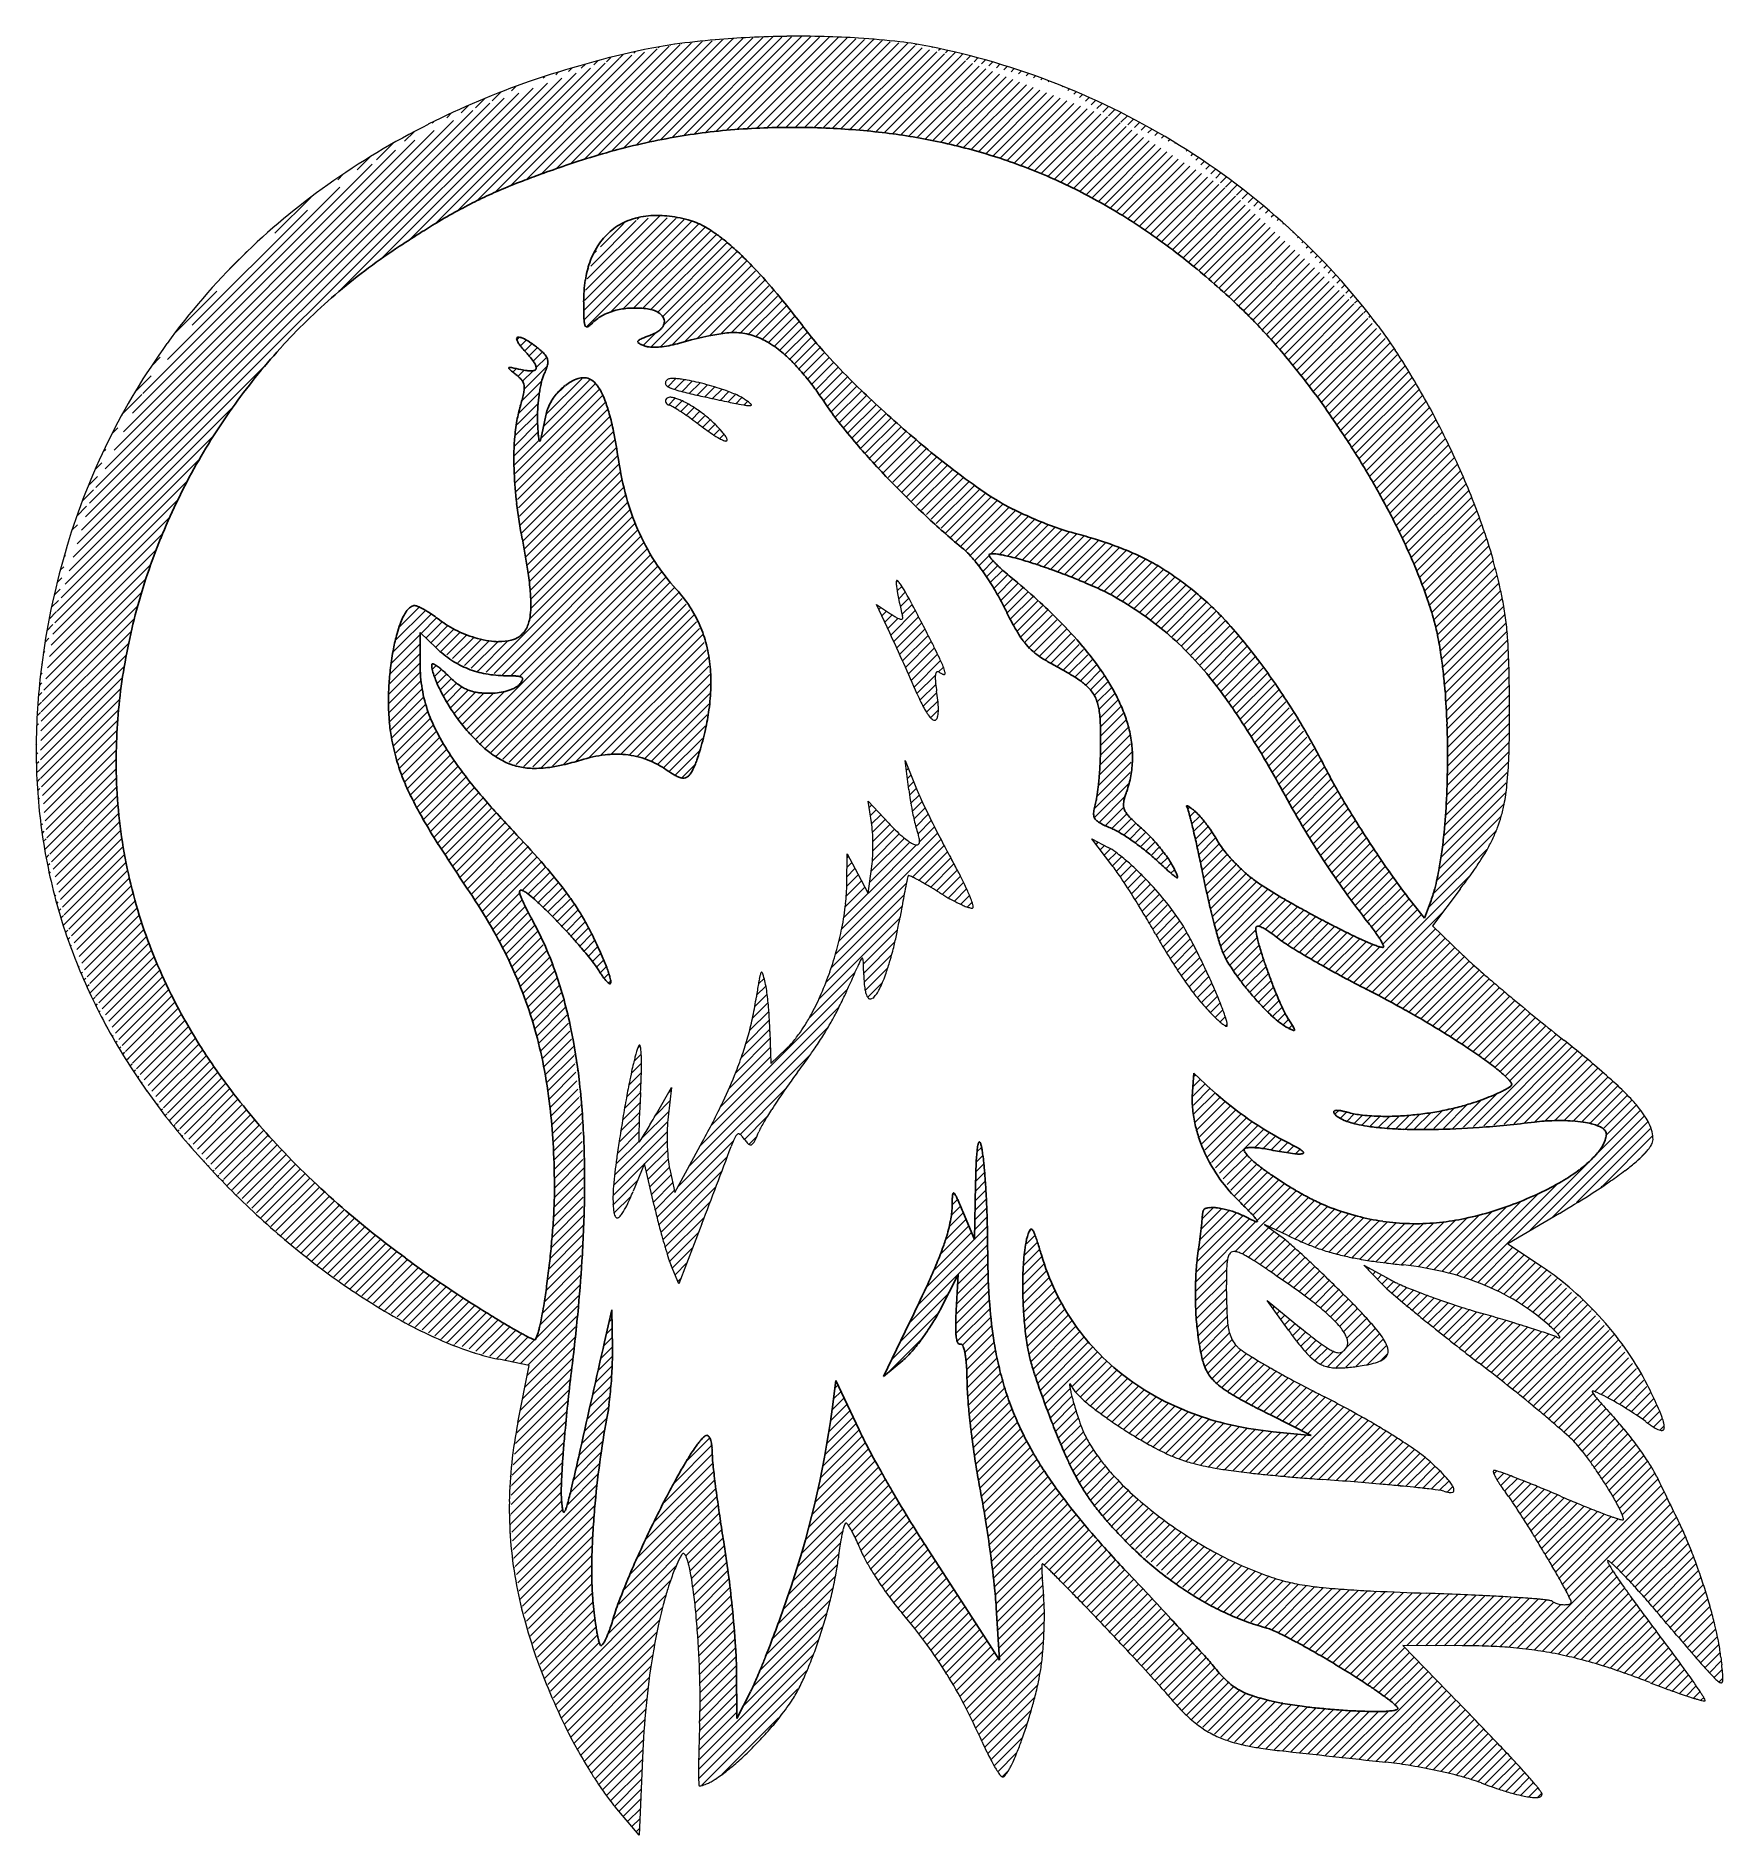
# Model space of a CAD drawing. Header units: millimetres. Extents: x -84 to 198, y -232 to 68.
import ezdxf

# ---------------------------------------------------------------- set-up
doc = ezdxf.new("R2010")
doc.units = ezdxf.units.MM
for name, color, linetype, lineweight, true_color in [('1', 1, 'Continuous', 0, 0xff0000), ('2', 3, 'Continuous', 25, 0x00ff00), ('3', 5, 'Continuous', 0, 0x0000ff), ('4', 4, 'Continuous', 0, 0x00ffff), ('5', 2, 'Continuous', 0, 0xffff00), ('6', 30, 'Continuous', 0, 0xff7f00), ('7', 6, 'Continuous', 0, 0xff00ff), ('8', 136, 'Continuous', 0, 0x008080)]:
    doc.layers.add(name, color=color, linetype=linetype, lineweight=lineweight, true_color=true_color)

msp = doc.modelspace()

# ---------------------------------------------------------------- hatches: boundary and pattern name
at = {"layer": '8'}
h = msp.add_hatch(dxfattribs=at)
h.set_pattern_fill('ANSI31', color=256, scale=0.35, style=0, pattern_type=0)
edge = h.paths.add_edge_path(flags=0)
edge.add_arc((121.04, -125.18), 46.59, 255.4817, 259.817, ccw=False)
edge.add_arc((115.47, -146.69), 24.37, 249.4868, 255.4817, ccw=False)
edge.add_arc((115.07, -147.75), 23.24, 244.3092, 249.487, ccw=False)
edge.add_arc((129.25, -118.27), 55.95, 240.9725, 244.3092, ccw=False)
edge.add_arc((136.69, -104.88), 71.27, 238.9109, 240.9725, ccw=False)
edge.add_arc((143.93, -92.87), 85.3, 237.0264, 238.9109, ccw=False)
edge.add_arc((142.69, -94.78), 83.02, 235.0209, 237.0264, ccw=False)
edge.add_arc((129.19, -114.07), 59.47, 232.6514, 235.0209, ccw=False)
edge.add_arc((121.07, -124.71), 46.09, 230.7644, 232.6514, ccw=False)
edge.add_arc((109.03, -139.45), 27.06, 228.3015, 230.7644, ccw=False)
edge.add_arc((101.89, -147.46), 16.32, 221.5968, 228.3015, ccw=False)
edge.add_arc((91.65, -156.56), 2.63, 204.8331, 221.5968, ccw=False)
edge.add_arc((82.32, -160.88), 7.66, 24.8323, 27.6051)
edge.add_arc((87.41, -158.22), 1.92, 27.6051, 33.1517)
edge.add_arc((88.2, -157.69), 0.96, 33.1517, 38.5892)
edge.add_arc((88.75, -157.26), 0.263, 38.5892, 48.9958)
edge.add_arc((88.86, -157.13), 0.0942, 48.9958, 76.0888)
edge.add_arc((88.88, -157.06), 0.0256, 76.0888, 129.5316)
edge.add_arc((88.89, -157.08), 0.0446, 129.5316, 158.0398)
edge.add_arc((89.04, -157.14), 0.204, 158.0398, 171.263)
edge.add_arc((89.31, -157.18), 0.482, 171.263, 181.5887)
edge.add_arc((91.16, -157.13), 2.33, 181.5887, 186.2793)
edge.add_arc((93.76, -156.84), 4.94, 186.2793, 190.6484)
edge.add_arc((107.32, -154.29), 18.74, 190.6484, 192.8914)
edge.add_arc((118.19, -151.8), 29.9, 192.8914, 194.7362)
edge.add_arc((138.72, -146.41), 51.12, 194.7362, 196.147)
edge.add_arc((142.6, -145.28), 55.16, 196.147, 198.8507)
edge.add_arc((116.47, -154.2), 27.55, 198.8507, 202.6769)
edge.add_arc((106.87, -158.21), 17.15, 202.6765, 210.1172)
edge.add_arc((115.54, -153.19), 27.17, 210.1172, 216.0276)
edge.add_arc((120.1, -149.87), 32.81, 216.0276, 220.1064)
edge.add_arc((128.48, -142.81), 43.77, 220.1064, 223.6376)
edge.add_arc((134.07, -137.48), 51.5, 223.6376, 228.8627)
edge.add_arc((144.52, -125.52), 67.37, 228.8627, 233.4306)
edge.add_arc((147.05, -122.1), 71.62, 233.4306, 237.4564)
edge.add_arc((147.1, -122.03), 71.71, 237.4564, 241.4797)
edge.add_arc((145.21, -125.51), 67.75, 241.4797, 245.9629)
edge.add_arc((139.91, -137.38), 54.75, 245.9629, 250.9504)
edge.add_arc((134.73, -152.39), 38.88, 250.9502, 253.5386)
edge.add_arc((132.41, -160.24), 30.69, 253.5386, 256.4521)
edge.add_arc((132.75, -158.84), 32.13, 256.4521, 259.2114)
edge.add_arc((134.64, -148.91), 42.24, 259.2114, 261.6178)
edge.add_arc((136.46, -136.57), 54.71, 261.6178, 264.3714)
edge.add_arc((143.63, -63.77), 127.86, 264.3714, 266.1725)
edge.add_arc((149.28, 20.63), 212.45, 266.1725, 267.372)
edge.add_arc((178.38, 654.64), 847.13, 267.37202, 267.97273)
edge.add_arc((123.21, -904), 712.48, 87.52294, 87.97263, ccw=False)
edge.add_arc((130.5, -735.46), 543.79, 87.0082, 87.5229, ccw=False)
edge.add_arc((136.29, -624.58), 432.76, 86.6166, 87.0082, ccw=False)
edge.add_arc((146.73, -447.99), 255.86, 86.1074, 86.6166, ccw=False)
edge.add_arc((151.25, -381.64), 189.35, 85.6509, 86.1074, ccw=False)
edge.add_arc((157.92, -293.92), 101.38, 85.027, 85.6509, ccw=False)
edge.add_arc((160.38, -265.69), 73.05, 84.4308, 85.027, ccw=False)
edge.add_arc((163.82, -230.42), 37.61, 83.6, 84.4308, ccw=False)
edge.add_arc((165.02, -219.71), 26.83, 82.7863, 83.6, ccw=False)
edge.add_arc((166.68, -206.6), 13.62, 81.6443, 82.7863, ccw=False)
edge.add_arc((167.72, -199.46), 6.4, 76.6242, 81.6443, ccw=False)
edge.add_arc((169.17, -193.4), 0.165, 45.0035, 76.6242, ccw=False)
edge.add_arc((170.03, -192.53), 1.06, 224.9983, 242.6128)
edge.add_arc((170.92, -190.82), 2.98, 242.6128, 253.0897)
edge.add_arc((171.25, -189.73), 4.12, 253.0897, 258.7809)
edge.add_arc((171.47, -188.64), 5.24, 258.7809, 263.8297)
edge.add_arc((171.45, -188.76), 5.11, 263.8297, 269.2049)
edge.add_arc((171.43, -190.47), 3.4, 269.2049, 275.7972)
edge.add_arc((171.53, -191.42), 2.45, 275.7972, 281.7536)
edge.add_arc((171.78, -192.62), 1.23, 281.7536, 290.178)
edge.add_arc((171.99, -193.19), 0.612, 290.178, 315.5872)
edge.add_arc((172.28, -193.48), 0.207, 315.5872, 360)
edge.add_line((172.48, -193.48), (172.48, -193.48))
edge.add_arc((171.96, -193.48), 0.523, 0, 22.6293)
edge.add_arc((157.83, -199.37), 15.83, 22.6293, 26.7178)
edge.add_arc((143.32, -206.67), 32.07, 26.7178, 27.7213)
edge.add_arc((117.53, -220.23), 61.22, 27.7213, 28.4477)
edge.add_arc((97.32, -231.17), 84.19, 28.4477, 29.2275)
edge.add_arc((39.27, -263.65), 150.72, 29.2275, 29.8103)
edge.add_arc((-1.19, -286.83), 197.34, 29.8103, 30.5255)
edge.add_arc((-65.99, -325.04), 272.57, 30.5255, 31.134)
edge.add_arc((-66.1, -325.11), 272.7, 31.134, 31.7373)
edge.add_arc((-8.07, -289.22), 204.47, 31.7373, 32.434)
edge.add_arc((48.7, -253.14), 137.21, 32.434, 34.0096)
edge.add_arc((142.49, -189.85), 24.06, 34.0096, 37.7732)
edge.add_arc((182.8, -158.62), 26.94, 215.2337, 217.7719, ccw=False)
edge.add_arc((175.41, -163.84), 17.88, 212.1182, 215.2337, ccw=False)
edge.add_arc((171.67, -166.19), 13.47, 209.4494, 212.1182, ccw=False)
edge.add_arc((166.09, -169.34), 7.07, 205.7649, 209.4494, ccw=False)
edge.add_arc((164.11, -170.29), 4.86, 201.9412, 205.7649, ccw=False)
edge.add_arc((161.6, -171.31), 2.16, 196.2027, 201.9412, ccw=False)
edge.add_arc((160.84, -171.53), 1.37, 189.2086, 196.2027, ccw=False)
edge.add_arc((160, -171.66), 0.52, 177.8473, 189.2086, ccw=False)
edge.add_arc((159.69, -171.65), 0.206, 138.114, 177.8473, ccw=False)
edge.add_arc((159.64, -171.61), 0.143, 90, 138.114, ccw=False)
edge.add_arc((159.64, -172.21), 0.742, 73.2268, 90, ccw=False)
edge.add_arc((152.59, -195.61), 25.18, 70.3573, 73.2268, ccw=False)
edge.add_arc((144.36, -218.67), 49.67, 69.6327, 70.3573, ccw=False)
edge.add_arc((129.77, -257.96), 91.58, 69.099, 69.6327, ccw=False)
edge.add_arc((118.54, -287.38), 123.07, 68.4965, 69.099, ccw=False)
edge.add_arc((88.4, -363.86), 205.28, 68.0299, 68.4965, ccw=False)
edge.add_arc((69.62, -410.42), 255.48, 67.4026, 68.0299, ccw=False)
edge.add_arc((44.17, -471.58), 321.73, 66.8437, 67.4026, ccw=False)
edge.add_arc((268.57, 53.1), 248.93, 246.8436, 247.5332)
edge.add_arc((245.29, -3.19), 188.02, 247.5332, 248.3267)
edge.add_arc((230.95, -39.28), 149.18, 248.3267, 248.9344)
edge.add_arc((208.87, -96.61), 87.75, 248.9344, 249.7268)
edge.add_arc((200.91, -118.15), 64.78, 249.7268, 250.4408)
edge.add_arc((190.77, -146.7), 34.49, 250.4408, 251.4194)
edge.add_arc((187.67, -155.92), 24.76, 251.4194, 252.3613)
edge.add_arc((184, -167.47), 12.63, 252.3613, 253.68)
edge.add_arc((182.01, -174.26), 5.56, 253.68, 260.0948)
edge.add_arc((181.07, -179.66), 0.0819, 260.0948, 314.9943)
edge.add_arc((180.99, -179.59), 0.183, 315.002, 369.7867)
edge.add_arc((177.54, -180.18), 3.69, 9.7867, 21.5616)
edge.add_arc((173.27, -181.87), 8.28, 21.5616, 24.2453)
edge.add_arc((165.92, -185.18), 16.34, 24.2453, 26.1555)
edge.add_arc((160.15, -188.01), 22.77, 26.1555, 28.1543)
edge.add_arc((143.57, -196.88), 41.57, 28.1543, 29.6334)
edge.add_arc((132.05, -203.44), 54.83, 29.6334, 31.4121)
edge.add_arc((111.95, -215.72), 78.38, 31.4121, 32.8996)
edge.add_arc((109.76, -217.13), 80.98, 32.8996, 34.2731)
edge.add_arc((119.42, -210.54), 69.29, 34.2731, 35.7581)
edge.add_arc((130.15, -202.82), 56.08, 35.7581, 38.0142)
edge.add_arc((153.29, -184.73), 26.7, 38.0142, 41.284)
edge.add_arc((163.94, -175.38), 12.53, 41.2834, 47.3744)
edge.add_arc((97.57, -247.49), 110.53, 47.3744, 49.4241)
edge.add_arc((53.75, -298.67), 177.91, 49.4241, 50.1826)
edge.add_arc((-9.25, -374.23), 276.28, 50.1826, 50.7912)
edge.add_arc((-43.13, -415.75), 329.88, 50.7912, 51.6944)
edge.add_arc((-58.24, -434.89), 354.27, 51.6944, 52.566)
edge.add_arc((437.88, 213.2), 461.92, 231.9004, 232.5658, ccw=False)
edge.add_arc((416.34, 185.74), 427.02, 231.2084, 231.9004, ccw=False)
edge.add_arc((372.46, 131.14), 356.97, 230.7399, 231.2084, ccw=False)
edge.add_arc((291.53, 32.13), 229.09, 230.1552, 230.7399, ccw=False)
edge.add_arc((235.37, -35.17), 141.44, 228.5513, 230.1552, ccw=False)
edge.add_arc((151.73, -129.88), 15.09, 223.6394, 228.5513, ccw=False)
edge.add_line((140.81, -140.29), (137.89, -137.23))
edge.add_line((137.89, -137.23), (142.27, -139.66))
edge.add_arc((150.07, -125.64), 16.04, 240.9273, 245.7572)
edge.add_arc((169.24, -83.07), 62.74, 245.7572, 248.199)
edge.add_arc((179.08, -58.47), 89.23, 248.199, 249.3793)
edge.add_arc((192.34, -23.23), 126.88, 249.3793, 250.3691)
edge.add_arc((198.14, -6.97), 144.14, 250.3691, 252.0181)
edge.add_arc((193.19, -22.22), 128.11, 252.0181, 253.7672)
edge.add_arc((38.76, -552.63), 424.32, 73.3036, 73.7675, ccw=False)
edge.add_arc((54.1, -501.49), 370.94, 72.8076, 73.3036, ccw=False)
edge.add_arc((73.41, -439.08), 305.61, 72.4596, 72.8076, ccw=False)
edge.add_arc((107.92, -329.93), 191.13, 72.0197, 72.4596, ccw=False)
edge.add_arc((132.26, -254.9), 112.25, 70.6734, 72.0197, ccw=False)
edge.add_arc((166.92, -156.09), 7.54, 65.4777, 70.6734, ccw=False)
edge.add_arc((171.03, -147.07), 2.37, 245.4787, 253.1868)
edge.add_arc((170.45, -149), 0.362, 253.1868, 273.004)
edge.add_arc((170.46, -149.23), 0.131, 273.004, 301.2758)
edge.add_arc((170.5, -149.29), 0.0629, 301.2758, 342.5481)
edge.add_arc((170.46, -149.28), 0.0976, 342.5481, 366.1654)
edge.add_arc((170.26, -149.3), 0.304, 6.1654, 19.4815)
edge.add_arc((170.03, -149.38), 0.55, 19.4815, 28.2026)
edge.add_arc((169.19, -149.83), 1.5, 28.2026, 33.4818)
edge.add_arc((168.17, -150.51), 2.73, 33.4818, 40.0484)
edge.add_arc((163.19, -154.69), 9.23, 40.0484, 43.6183)
edge.add_arc((159.25, -158.44), 14.67, 43.6183, 46.4803)
edge.add_arc((148.98, -169.26), 29.59, 46.4803, 48.4951)
edge.add_arc((145.56, -173.12), 34.74, 48.4952, 58.8845)
edge.add_arc((141.87, -179.25), 41.9, 58.8845, 68.3429)
edge.add_arc((140.52, -182.63), 45.54, 68.3429, 76.3953)
edge.add_arc((139.07, -188.61), 51.69, 76.3953, 83.9527)
edge.add_arc((163.78, 44.54), 182.77, 263.0487, 263.9525, ccw=False)
edge.add_arc((153.79, -37.32), 100.3, 261.8285, 263.0487, ccw=False)
edge.add_arc((150.29, -61.69), 75.68, 259.7136, 261.8285, ccw=False)
edge.add_arc((145.23, -89.61), 47.3, 257.0383, 259.7136, ccw=False)
edge.add_arc((143.71, -96.22), 40.52, 253.4471, 257.0383, ccw=False)
edge.add_arc((143.06, -98.41), 38.24, 249.7503, 253.4471, ccw=False)
edge.add_arc((144.56, -94.32), 42.59, 246.7932, 249.7503, ccw=False)
edge.add_arc((155.22, -69.47), 69.63, 244.4805, 246.7932, ccw=False)
edge.add_line((125.22, -132.31), (121.32, -130.45))
edge.add_line((121.32, -130.45), (124.25, -132.6))
edge.add_arc((115.35, -144.67), 14.99, 49.6239, 53.6245, ccw=False)
edge.add_arc((67.56, -200.87), 88.76, 47.98, 49.6239, ccw=False)
edge.add_arc((36.55, -235.3), 135.1, 47.2938, 47.98, ccw=False)
edge.add_arc((-9.09, -284.74), 202.39, 46.7331, 47.2938, ccw=False)
edge.add_arc((-32.66, -309.79), 236.78, 45.8605, 46.7331, ccw=False)
edge.add_arc((-31.68, -308.77), 235.36, 44.9854, 45.8605, ccw=False)
edge.add_arc((-0.95, -278.06), 191.93, 44.1971, 44.9854, ccw=False)
edge.add_arc((71.37, -207.74), 91.05, 43.0525, 44.1971, ccw=False)
edge.add_arc((95.83, -184.89), 57.57, 40.2475, 43.0525, ccw=False)
edge.add_arc((124.99, -160.21), 19.38, 35.4115, 40.2475, ccw=False)
edge.add_arc((131.44, -155.62), 11.46, 28.441, 35.4115, ccw=False)
edge.add_arc((137.93, -152.1), 4.07, 16.7347, 28.441, ccw=False)
edge.add_arc((139.36, -151.67), 2.59, 2.677, 16.7347, ccw=False)
edge.add_arc((140.48, -151.62), 1.46, -16.0678, 2.677, ccw=False)
edge.add_arc((140.59, -151.65), 1.35, 322.8006, 343.9322, ccw=False)
edge.add_arc((140.03, -151.23), 2.05, 305.6792, 322.8006, ccw=False)
edge.add_arc((139.34, -150.26), 3.24, 291.4503, 305.6792, ccw=False)
edge.add_arc((136.81, -143.83), 10.15, 283.427, 291.4503, ccw=False)
edge.add_arc((135.31, -137.55), 16.61, 280.295, 283.427, ccw=False)
edge.add_arc((132.01, -119.35), 35.1, 278.1408, 280.295, ccw=False)
edge.add_arc((131.61, -116.6), 37.89, 274.6692, 278.1405, ccw=False)
edge.add_arc((133.74, -142.6), 11.79, 268.4448, 274.6692, ccw=False)
edge.add_arc((133.65, -145.69), 8.71, 262.0169, 268.4448, ccw=False)
edge.add_arc((133.27, -148.38), 5.99, 254.2638, 262.0169, ccw=False)
edge.add_arc((133.15, -148.83), 5.52, 245.2132, 254.2638, ccw=False)
edge.add_arc((133.38, -148.33), 6.07, 236.5848, 245.2132, ccw=False)
edge.add_arc((134.15, -147.15), 7.48, 226.0654, 236.5848, ccw=False)
edge.add_arc((142.29, -138.71), 19.2, 219.5052, 226.0654, ccw=False)
edge.add_arc((152.53, -130.27), 32.47, 217.1292, 219.5052, ccw=False)
edge.add_arc((197.67, -96.09), 89.1, 215.6948, 217.1292, ccw=False)
edge.add_line((125.31, -148.08), (121.78, -143.16))
edge.add_line((121.78, -143.16), (127.19, -147.57))
edge.add_arc((219.56, -34.17), 146.25, 230.8369, 232.0911)
edge.add_arc((151.06, -122.13), 34.77, 232.0911, 234.6639)
edge.add_arc((141.53, -135.57), 18.29, 234.6639, 239.5974)
edge.add_arc((134.69, -147.23), 4.77, 239.5974, 249.2639)
edge.add_arc((133.87, -149.39), 2.46, 249.2639, 265.926)
edge.add_arc((133.77, -150.78), 1.07, 265.926, 291.3256)
edge.add_arc((133.75, -150.74), 1.11, 291.3256, 314.4378)
edge.add_arc((132.38, -149.35), 3.07, 314.4378, 328.2824)
edge.add_arc((133.8, -150.22), 1.4, 328.283, 346.537)
edge.add_arc((133.56, -150.16), 1.65, 346.537, 363.3381)
edge.add_arc((133.13, -150.19), 2.08, 3.3381, 14.5836)
edge.add_arc((131.84, -150.53), 3.41, 14.5836, 23.3517)
edge.add_arc((130.64, -151.04), 4.71, 23.3517, 32.6197)
edge.add_arc((126.35, -153.79), 9.81, 32.6197, 39.0402)
edge.add_arc((122.75, -156.71), 14.45, 39.0402, 45.0025)
edge.add_arc((110.71, -168.75), 31.47, 45.0025, 49.0417)
edge.add_arc((100.98, -179.96), 46.32, 49.0417, 52.784)
edge.add_arc((69.14, -221.88), 98.96, 52.784, 55.3439)
edge.add_arc((-3308.18, -5107.35), 6038.16, 55.343906, 55.381978)
edge.add_arc((70.02, -213.67), 91.7, 55.382, 55.6909)
edge.add_arc((71.63, -211.31), 88.85, 55.6909, 57.7406)
edge.add_arc((110.86, -149.15), 15.35, 57.7406, 62.6737)
edge.add_arc((113.7, -143.66), 9.17, 62.6737, 66.8853)
edge.add_arc((115.68, -139.01), 4.11, 66.8853, 73.1798)
edge.add_arc((116.22, -137.23), 2.25, 73.1798, 90.9046)
edge.add_arc((116.2, -135.81), 0.829, 90.9046, 120.2972)
edge.add_arc((116.2, -135.82), 0.843, 120.2972, 148.9063)
edge.add_arc((117.51, -136.61), 2.37, 148.9063, 165.872)
edge.add_arc((119.44, -137.09), 4.35, 165.872, 171.7233)
edge.add_arc((125.2, -137.93), 10.18, 171.7233, 175.5493)
edge.add_arc((130.81, -138.37), 15.81, 175.5493, 178.3398)
edge.add_arc((173.3, -139.6), 58.31, 178.3398, 179.7926)
edge.add_arc((283.54, -140), 168.56, 179.7926, 180.1748)
edge.add_arc((-253.57, -141.64), 368.56, 0, 0.1748, ccw=False)
edge.add_arc((212.86, -141.64), 97.87, 180, 181.8748)
edge.add_arc((141.61, -143.97), 26.59, 181.8748, 185.4723)
edge.add_arc((131.2, -144.97), 16.13, 185.4723, 190.6501)
edge.add_arc((122.39, -146.63), 7.16, 190.6501, 198.4263)
edge.add_arc((120.42, -147.28), 5.09, 198.4263, 211.8975)
edge.add_arc((120.66, -147.13), 5.37, 211.8975, 225.0026)
edge.add_arc((119.16, -148.63), 3.25, 225.0003, 234.333)
edge.add_arc((133.74, -128.31), 28.26, 234.333, 237.4939)
edge.add_arc((144.61, -111.26), 48.48, 237.4939, 238.5541)
edge.add_arc((163.88, -79.75), 85.41, 238.5541, 239.3529)
edge.add_arc((177.81, -56.24), 112.74, 239.3529, 240.2894)
edge.add_arc((211.73, 3.21), 181.19, 240.2894, 241.0282)
edge.add_arc((230.8, 37.65), 220.56, 241.0282, 242.0742)
edge.add_arc((246.91, 68.05), 254.96, 242.0742, 243.047)
edge.add_arc((62.55, -294.52), 151.79, 61.1965, 63.0472, ccw=False)
edge.add_arc((55.62, -307.12), 166.17, 59.4277, 61.1965, ccw=False)
edge.add_arc((66.26, -289.11), 145.25, 58.3485, 59.4277, ccw=False)
edge.add_arc((89.52, -251.39), 100.93, 57.054, 58.3485, ccw=False)
edge.add_arc((106.35, -225.41), 69.98, 54.2971, 57.054, ccw=False)
edge.add_arc((137.47, -182.11), 16.66, 48.6448, 54.2971, ccw=False)
edge.add_arc((112, -211.05), 55.21, 45.8454, 48.6444, ccw=False)
edge.add_arc((134.57, -187.8), 22.81, 41.4902, 45.8454, ccw=False)
edge.add_arc((142.42, -180.86), 12.33, 34.2414, 41.4902, ccw=False)
edge.add_arc((150.82, -175.14), 2.16, 16.8872, 34.2414, ccw=False)
edge.add_arc((152.1, -174.75), 0.825, -6.7671, 16.8872, ccw=False)
edge.add_arc((152.62, -174.81), 0.305, 313.8232, 353.2329, ccw=False)
edge.add_arc((152.57, -174.75), 0.384, 284.2027, 313.8232, ccw=False)
edge.add_arc((152.35, -173.92), 1.24, 267.8681, 284.2027, ccw=False)
edge.add_arc((152.4, -172.76), 2.4, 258.1087, 267.8681, ccw=False)
edge.add_arc((153.34, -168.28), 6.98, 252.3912, 258.1087, ccw=False)
edge.add_arc((150.46, -177.37), 2.56, 72.3894, 81.6046)
edge.add_arc((140.84, -242.55), 68.44, 81.6046, 83.3846)
edge.add_arc((133.55, -305.37), 131.68, 83.3846, 83.8548)
edge.add_arc((121.82, -414.29), 241.23, 83.8548, 84.2023)
edge.add_arc((113.53, -495.97), 323.33, 84.2023, 84.5968)
edge.add_arc((93.49, -707.89), 536.2, 84.5968, 84.9031)
edge.add_arc((82.04, -836.17), 664.99, 84.90313, 85.31838)
edge.add_arc((68.89, -996.86), 826.21, 85.31838, 85.69092)
edge.add_arc((177.46, 444.13), 618.86, 265.37647, 265.69092, ccw=False)
edge.add_arc((159.27, 219.21), 393.21, 264.982, 265.3765, ccw=False)
edge.add_arc((151.66, 132.54), 306.2, 264.3372, 264.982, ccw=False)
edge.add_arc((139.16, 6.43), 179.48, 263.495, 264.3372, ccw=False)
edge.add_arc((133.76, -40.93), 131.8, 261.9564, 263.495, ccw=False)
edge.add_arc((124.86, -103.93), 68.18, 259.817, 261.9564, ccw=False)
edge = h.paths.add_edge_path(flags=0)
edge.add_line((55.25, -75.27), (55.81, -71.12))
edge.add_arc((33.85, -68.18), 22.15, 352.3584, 356.6711)
edge.add_arc((17.84, -67.25), 38.19, 356.6711, 359.9552)
edge.add_arc((19.46, -67.25), 36.57, 359.9552, 363.6049)
edge.add_arc((40.29, -65.94), 15.69, 3.6049, 9.1772)
edge.add_line((55.79, -63.43), (55.21, -59.88))
edge.add_line((55.21, -59.88), (58.66, -63.54))
edge.add_arc((86.25, -37.5), 37.94, 223.338, 227.3217)
edge.add_arc((69.88, -55.26), 13.78, 227.3217, 233.9343)
edge.add_arc((66.74, -59.57), 8.46, 233.9343, 238.1667)
edge.add_arc((64.43, -63.29), 4.08, 238.1667, 244.265)
edge.add_arc((63.88, -64.43), 2.81, 244.265, 250.6006)
edge.add_arc((63.41, -65.78), 1.38, 250.6006, 259.6491)
edge.add_arc((63.3, -66.35), 0.795, 259.6491, 282.1115)
edge.add_arc((63.39, -66.77), 0.368, 282.1115, 315.3708)
edge.add_arc((63.31, -66.69), 0.478, 315.3708, 354.4678)
edge.add_arc((61.34, -66.5), 2.46, 354.4678, 371.4136)
edge.add_arc((59.09, -66.95), 4.76, 11.4136, 16.6982)
edge.add_arc((54.6, -68.3), 9.45, 16.6982, 20.4487)
edge.add_arc((72.46, -61.64), 9.62, 193.8769, 200.4497, ccw=False)
edge.add_arc((111.14, -52.09), 49.46, 190.9795, 193.8769, ccw=False)
edge.add_arc((122.15, -49.95), 60.68, 189.2099, 190.9795, ccw=False)
edge.add_arc((114.05, -51.26), 52.47, 187.307, 189.2099, ccw=False)
edge.add_line((62.01, -57.94), (61.38, -53.06))
edge.add_line((61.38, -53.06), (63.18, -57.54))
edge.add_arc((100.59, -42.49), 40.32, 201.923, 205.0761)
edge.add_arc((212.48, 9.87), 163.86, 205.0761, 206.64)
edge.add_arc((237.86, 22.6), 192.25, 206.64, 207.7006)
edge.add_arc((200.97, 3.23), 150.59, 207.7006, 208.899)
edge.add_arc((-13.1, -114.94), 93.94, 27.4441, 28.8996, ccw=False)
edge.add_arc((7.06, -104.47), 71.22, 25.7724, 27.4441, ccw=False)
edge.add_arc((20.38, -98.04), 56.43, 24.4895, 25.7724, ccw=False)
edge.add_arc((41.7, -88.32), 33, 22.8119, 24.4895, ccw=False)
edge.add_arc((49.77, -84.93), 24.25, 21.287, 22.8119, ccw=False)
edge.add_arc((60.47, -80.76), 12.77, 19.1855, 21.287, ccw=False)
edge.add_arc((63.92, -79.56), 9.11, 17.1396, 19.1855, ccw=False)
edge.add_arc((68.24, -78.23), 4.59, 14.2579, 17.1396, ccw=False)
edge.add_arc((70.62, -77.62), 2.13, 2.4366, 14.2579, ccw=False)
edge.add_arc((72.61, -77.54), 0.14, -45.0033, 2.4366, ccw=False)
edge.add_arc((72.57, -77.5), 0.192, 265.4942, 314.9999, ccw=False)
edge.add_arc((72.78, -74.95), 2.75, 252.784, 265.4942, ccw=False)
edge.add_arc((73.69, -72.01), 5.83, 249.582, 252.784, ccw=False)
edge.add_arc((75.54, -67.02), 11.16, 247.2677, 249.582, ccw=False)
edge.add_arc((77.13, -63.24), 15.25, 244.7404, 247.2677, ccw=False)
edge.add_arc((81.82, -53.3), 26.25, 242.8141, 244.7404, ccw=False)
edge.add_arc((84.99, -47.12), 33.19, 240.3128, 242.8141, ccw=False)
edge.add_arc((90.21, -37.96), 43.74, 238.1337, 240.3128, ccw=False)
edge.add_arc((13.58, -161.24), 101.42, 58.1337, 59.0363)
edge.add_arc((26.82, -139.17), 75.69, 59.0363, 60.0811)
edge.add_arc((34.73, -125.43), 59.84, 60.0811, 60.8878)
edge.add_arc((46.82, -103.71), 34.97, 60.8878, 61.9431)
edge.add_arc((51.17, -95.56), 25.73, 61.9431, 62.9005)
edge.add_arc((56.7, -84.75), 13.59, 62.9005, 64.2179)
edge.add_arc((60.08, -77.75), 5.82, 64.2179, 70.8971)
edge.add_arc((61.97, -72.3), 0.0539, 70.8971, 145.3844)
edge.add_arc((62.32, -72.54), 0.479, 145.3759, 167.9664)
edge.add_arc((210.96, -104.23), 152.47, 167.9664, 169.224)
edge.add_arc((307.15, -122.54), 250.38, 169.224, 169.6028)
edge.add_arc((380.07, -135.92), 324.51, 169.6028, 169.9356)
edge.add_arc((-23.54, -64.28), 85.4, 348.2421, 349.9353, ccw=False)
edge.add_arc((-8.8, -67.35), 70.34, 346.3764, 348.2421, ccw=False)
edge.add_arc((0.4, -69.58), 60.88, 343.8607, 346.3764, ccw=False)
edge.add_arc((21.9, -75.8), 38.49, 340.6967, 343.8607, ccw=False)
edge.add_arc((30.29, -78.74), 29.61, 338.0604, 340.6967, ccw=False)
edge.add_arc((41.72, -83.34), 17.28, 334.6096, 338.0604, ccw=False)
edge.add_arc((45.49, -85.13), 13.11, 331.6368, 334.6096, ccw=False)
edge.add_arc((50.23, -87.69), 7.73, 327.7642, 331.6368, ccw=False)
edge.add_arc((52.45, -89.09), 5.1, 319.0885, 327.7642, ccw=False)
edge.add_arc((55.13, -91.41), 1.56, 303.3663, 319.0885, ccw=False)
edge.add_arc((55.54, -92.04), 0.801, 278.8236, 303.3663, ccw=False)
edge.add_arc((55.6, -92.4), 0.436, 245.3629, 278.8236, ccw=False)
edge.add_arc((55.65, -92.29), 0.562, 221.6393, 245.3629, ccw=False)
edge.add_arc((56.29, -91.72), 1.41, 206.7462, 221.6393, ccw=False)
edge.add_arc((57.22, -91.25), 2.46, 196.1631, 206.7462, ccw=False)
edge.add_arc((61.25, -90.09), 6.65, 189.7333, 196.1631, ccw=False)
edge.add_arc((65.05, -89.43), 10.51, 184.512, 189.7333, ccw=False)
edge.add_arc((78.41, -88.38), 23.91, 181.0505, 184.512, ccw=False)
edge.add_arc((-33.19, -90.43), 87.7, 1.0527, 2.2668)
edge.add_arc((48.49, -87.2), 5.96, 2.2668, 6.9238)
edge.add_arc((51.45, -86.84), 2.98, 6.9238, 10.4905)
edge.add_arc((53.41, -86.47), 0.991, 10.4905, 16.6759)
edge.add_arc((53.86, -86.34), 0.514, 16.6759, 27.6023)
edge.add_arc((54.21, -86.16), 0.123, 27.6023, 50.0621)
edge.add_arc((54.25, -86.11), 0.0588, 50.0621, 103.1038)
edge.add_arc((54.28, -86.21), 0.164, 103.1038, 134.1346)
edge.add_arc((54.57, -86.51), 0.581, 134.1346, 148.9162)
edge.add_arc((58.28, -88.75), 4.92, 148.9162, 153.9827)
edge.add_arc((63.44, -91.27), 10.66, 153.9827, 155.8286)
edge.add_arc((109.95, -112.14), 61.63, 155.8286, 156.5962)
edge.add_arc((-172.17, 9.97), 245.78, 335.9025, 336.5952, ccw=False)
edge.add_arc((-55.45, -42.24), 117.91, 334.9024, 335.9025, ccw=False)
edge.add_arc((-26.8, -55.65), 86.28, 333.0499, 334.9024, ccw=False)
edge.add_arc((0.61, -69.59), 55.53, 330.7407, 333.0499, ccw=False)
edge.add_arc((4.04, -71.51), 51.59, 328.0928, 330.7407, ccw=False)
edge.add_arc((-5.71, -65.44), 63.08, 325.6983, 328.0928, ccw=False)
edge.add_arc((-20.06, -55.65), 80.45, 324.2255, 325.6983, ccw=False)
edge.add_arc((-88.89, -6.06), 165.29, 323.198, 324.2255, ccw=False)
edge.add_arc((130.94, -170.52), 109.25, 143.198, 144.7426)
edge.add_arc((133.06, -172.02), 111.85, 144.7426, 146.2692)
edge.add_arc((119.93, -163.25), 96.06, 146.2692, 147.2394)
edge.add_arc((93.55, -146.28), 64.7, 147.2394, 148.4216)
edge.add_arc((75.14, -134.96), 43.08, 148.4216, 151.1653)
edge.add_arc((44.48, -118.08), 8.09, 151.1653, 157.4997)
edge.add_arc((11.56, -104.45), 27.54, 334.3259, 337.5006, ccw=False)
edge.add_arc((33.49, -114.99), 3.22, 325.0276, 334.3259, ccw=False)
edge.add_arc((34.88, -115.97), 1.51, 312.5911, 325.0276, ccw=False)
edge.add_arc((35.59, -116.73), 0.469, 290.1563, 312.5911, ccw=False)
edge.add_arc((35.64, -116.86), 0.332, 254.7663, 290.1563, ccw=False)
edge.add_arc((35.75, -116.47), 0.744, 231.3374, 254.7663, ccw=False)
edge.add_arc((36.32, -115.75), 1.66, 220.7297, 231.3374, ccw=False)
edge.add_arc((41.88, -110.96), 9, 216.1742, 220.7297, ccw=False)
edge.add_arc((26.59, -122.14), 9.94, 36.1757, 40.1175)
edge.add_arc((32.69, -117), 1.96, 40.1175, 49.0026)
edge.add_arc((33.4, -116.18), 0.88, 49.0026, 69.0828)
edge.add_arc((33.61, -115.64), 0.305, 69.0828, 103.567)
edge.add_arc((33.62, -115.7), 0.362, 103.567, 131.2387)
edge.add_arc((34.18, -116.34), 1.21, 131.2387, 146.2629)
edge.add_arc((35.46, -117.2), 2.76, 146.2629, 156.4615)
edge.add_arc((56.15, -126.21), 25.31, 156.4615, 159.8224)
edge.add_arc((-1582.3, 487.77), 1724.39, 338.99469, 339.45194, ccw=False)
edge.add_line((27.5, -130.34), (23.66, -140.38))
edge.add_line((23.66, -140.38), (22.39, -137.3))
edge.add_arc((39.41, -130.25), 18.43, 197.6029, 202.5003, ccw=False)
edge.add_arc((115.58, -106.09), 98.33, 195.4833, 197.6029, ccw=False)
edge.add_arc((137.49, -100.02), 121.07, 194.2024, 195.4833, ccw=False)
edge.add_arc((122.27, -103.87), 105.37, 192.8294, 194.2024, ccw=False)
edge.add_line((19.53, -127.27), (17.94, -120.3))
edge.add_line((17.94, -120.3), (16.04, -124.93))
edge.add_arc((-34.29, -104.17), 54.44, 336.2278, 337.5805, ccw=False)
edge.add_arc((-12.24, -113.88), 30.35, 334.4161, 336.2278, ccw=False)
edge.add_arc((-2.19, -118.69), 19.21, 329.9519, 334.4161, ccw=False)
edge.add_arc((10.31, -125.92), 4.76, 320.9758, 329.9519, ccw=False)
edge.add_arc((12.06, -127.34), 2.51, 312.9671, 320.9758, ccw=False)
edge.add_arc((13.16, -128.52), 0.895, 299.5473, 312.9671, ccw=False)
edge.add_arc((13.33, -128.83), 0.543, 282.5934, 299.5473, ccw=False)
edge.add_arc((13.39, -129.07), 0.295, 259.5164, 282.5934, ccw=False)
edge.add_arc((13.39, -129.08), 0.287, 235.4719, 259.5164, ccw=False)
edge.add_arc((13.51, -128.9), 0.503, 217.3745, 235.4719, ccw=False)
edge.add_arc((13.88, -128.62), 0.969, 196.9538, 217.3745, ccw=False)
edge.add_arc((17.66, -127.46), 4.92, 187.9304, 196.9538, ccw=False)
edge.add_arc((22.18, -126.83), 9.48, 182.8759, 187.9304, ccw=False)
edge.add_arc((39.38, -125.97), 26.7, 179.8641, 182.8759, ccw=False)
edge.add_arc((32.16, -125.95), 19.48, 174.4534, 179.8684, ccw=False)
edge.add_arc((134.13, -135.85), 121.94, 172.2897, 174.4534, ccw=False)
edge.add_arc((195.9, -144.22), 184.27, 171.3602, 172.2897, ccw=False)
edge.add_arc((258.17, -153.68), 247.25, 170.5578, 171.3602, ccw=False)
edge.add_arc((258.23, -153.69), 247.32, 169.75, 170.5578, ccw=False)
edge.add_arc((190.95, -141.52), 178.95, 168.8004, 169.75, ccw=False)
edge.add_arc((149.37, -133.29), 136.55, 168.0254, 168.8004, ccw=False)
edge.add_arc((90.3, -120.76), 76.18, 166.9878, 168.0254, ccw=False)
edge.add_arc((70.02, -116.07), 55.36, 166.0201, 166.9878, ccw=False)
edge.add_arc((44.43, -109.7), 28.99, 164.6829, 166.0201, ccw=False)
edge.add_arc((36.58, -107.55), 20.85, 163.3979, 164.6829, ccw=False)
edge.add_arc((26.98, -104.69), 10.83, 161.6152, 163.3979, ccw=False)
edge.add_arc((22.1, -103.07), 5.68, 155.3216, 161.6152, ccw=False)
edge.add_arc((17.35, -100.89), 0.463, 133.1505, 155.3216, ccw=False)
edge.add_arc((17.1, -100.62), 0.0955, 93.7256, 133.152, ccw=False)
edge.add_arc((17.1, -100.59), 0.0695, 47.1456, 93.7256, ccw=False)
edge.add_arc((17.04, -100.66), 0.162, 31.0884, 47.1456, ccw=False)
edge.add_arc((16.74, -100.84), 0.507, 22.0377, 31.0884, ccw=False)
edge.add_arc((16.41, -100.98), 0.866, 15.6363, 22.0377, ccw=False)
edge.add_arc((15.12, -101.34), 2.2, 11.6252, 15.6363, ccw=False)
edge.add_arc((13.96, -101.58), 3.39, 8.2128, 11.6252, ccw=False)
edge.add_arc((9.9, -102.16), 7.49, 5.917, 8.2128, ccw=False)
edge.add_arc((6.51, -102.51), 10.9, 3.7276, 5.917, ccw=False)
edge.add_arc((-4.43, -103.22), 21.86, 2.1815, 3.7276, ccw=False)
edge.add_arc((-12.93, -103.55), 30.37, 0.5552, 2.1815, ccw=False)
edge.add_arc((-36.72, -103.78), 54.16, -0.6626, 0.5552, ccw=False)
edge.add_arc((-52.57, -103.6), 70.01, 357.8399, 359.3374, ccw=False)
edge.add_arc((-83.02, -102.45), 100.48, 356.59, 357.8399, ccw=False)
edge.add_arc((274.51, -123.75), 257.68, 176.5895, 177.0892)
edge.add_arc((204.11, -120.17), 187.19, 177.0892, 177.6755)
edge.add_arc((164.13, -118.55), 147.18, 177.6755, 178.1349)
edge.add_arc((102.49, -116.54), 85.5, 178.1349, 178.7376)
edge.add_arc((79.86, -116.04), 62.87, 178.7376, 179.2867)
edge.add_arc((50.14, -115.67), 33.14, 179.2867, 180.0429)
edge.add_arc((40.65, -115.68), 23.66, 180.0429, 180.7791)
edge.add_arc((28.87, -115.84), 11.88, 180.7791, 181.818)
edge.add_arc((21.01, -116.09), 4.01, 181.818, 188.6869)
edge.add_arc((17.06, -116.69), 0.0181, 188.6869, 315.0369)
edge.add_arc((16.34, -115.97), 1.04, 315.0653, 327.9498)
edge.add_arc((-84.26, -52.99), 119.73, 327.9498, 329.1492)
edge.add_arc((-144.56, -16.97), 189.96, 329.1492, 329.5394)
edge.add_arc((-186.76, 7.85), 238.92, 329.5394, 329.8874)
edge.add_line((19.92, -112.02), (22.46, -107.64))
edge.add_line((22.46, -107.64), (21.88, -112.51))
edge.add_arc((45.93, -115.36), 24.22, 173.2437, 177.8157)
edge.add_arc((61.05, -115.93), 39.34, 177.8157, 181.4023)
edge.add_arc((58.66, -115.99), 36.95, 181.4023, 185.571)
edge.add_arc((36.66, -118.14), 14.85, 185.571, 192.1482)
edge.add_line((22.14, -121.26), (22.98, -125.15))
edge.add_line((22.98, -125.15), (27.62, -116.63))
edge.add_arc((-98.79, -47.72), 143.97, 331.4051, 334.3868)
edge.add_arc((-38.07, -76.83), 76.64, 334.3868, 338.4738)
edge.add_arc((-27.06, -81.17), 64.8, 338.4738, 341.4609)
edge.add_arc((-17.34, -84.43), 54.55, 341.4609, 344.7164)
edge.add_arc((-15.46, -84.95), 52.59, 344.7164, 348.1989)
edge.add_arc((-18.12, -84.39), 55.31, 348.1989, 351.5947)
edge.add_arc((200.29, -116.66), 165.47, 170.8356, 171.5944, ccw=False)
edge.add_arc((60.87, -94.17), 24.24, 168.8531, 170.8356, ccw=False)
edge.add_arc((49.76, -91.98), 12.92, 166.6907, 168.8531, ccw=False)
edge.add_arc((41.03, -89.92), 3.95, 162.778, 166.6907, ccw=False)
edge.add_arc((38.98, -89.28), 1.8, 153.8865, 162.778, ccw=False)
edge.add_arc((37.56, -88.59), 0.221, 128.2687, 153.8865, ccw=False)
edge.add_arc((37.47, -88.47), 0.0703, 70.126, 128.2687, ccw=False)
edge.add_arc((37.43, -88.57), 0.181, 34.8751, 70.126, ccw=False)
edge.add_arc((37.13, -88.78), 0.544, 27.2738, 34.8751, ccw=False)
edge.add_arc((36.35, -89.18), 1.43, 22.5855, 27.2738, ccw=False)
edge.add_arc((34.97, -89.76), 2.92, 15.3909, 22.5855, ccw=False)
edge.add_arc((10.2, -96.57), 28.61, 13.0931, 15.3909, ccw=False)
edge.add_arc((23.63, -93.45), 14.82, 7.7749, 13.0949, ccw=False)
edge.add_arc((-20.25, -99.44), 59.11, 5.1116, 7.7749, ccw=False)
edge.add_arc((-30.4, -100.35), 69.3, 3.2985, 5.1116, ccw=False)
edge.add_arc((-15.41, -99.49), 54.28, 1.2497, 3.2985, ccw=False)
edge.add_line((38.86, -98.3), (38.98, -103.59))
edge.add_line((38.98, -103.59), (41.51, -101.23))
edge.add_arc((31.94, -90.97), 14.03, 313.0085, 319.761)
edge.add_arc((25.33, -85.38), 22.69, 319.761, 325.07)
edge.add_arc((21.42, -82.64), 27.46, 325.07, 328.7104)
edge.add_arc((13.66, -77.93), 36.54, 328.7104, 331.8662)
edge.add_arc((8.14, -74.98), 42.8, 331.8662, 336.5961)
edge.add_arc((-2.5, -70.37), 54.4, 336.5961, 340.7913)
edge.add_arc((-4.52, -69.67), 56.53, 340.7913, 344.6632)
edge.add_arc((-1.06, -70.62), 52.94, 344.6632, 348.6644)
edge.add_arc((4.27, -71.68), 47.51, 348.6644, 353.6039)
edge.add_arc((18.6, -73.29), 33.08, 353.6039, 359.5235)
edge.add_line((51.69, -73.57), (51.73, -68.66))
edge.add_line((51.73, -68.66), (53.49, -71.96))
edge.add_line((53.49, -71.96), (55.25, -75.27))
edge = h.paths.add_edge_path(flags=0)
edge.add_arc((22.2, -168.32), 7.03, 5.1751, 11.2373, ccw=False)
edge.add_arc((19.59, -168.56), 9.64, 0, 5.1751, ccw=False)
edge.add_arc((39.24, -168.56), 10, 180, 185.2077)
edge.add_arc((134.66, -159.86), 105.83, 185.2077, 186.8083)
edge.add_arc((202.22, -151.79), 173.87, 186.8083, 187.3739)
edge.add_arc((300.57, -139.07), 273.04, 187.3739, 187.8252)
edge.add_arc((355.09, -131.57), 328.07, 187.8252, 188.485)
edge.add_arc((387.61, -126.72), 360.95, 188.485, 189.114)
edge.add_arc((-123.85, -208.77), 157.05, 7.3801, 9.1139, ccw=False)
edge.add_arc((-188.45, -217.14), 222.2, 5.9224, 7.3801, ccw=False)
edge.add_arc((-163.94, -214.6), 197.55, 3.9824, 5.9224, ccw=False)
edge.add_arc((-27.19, -205.08), 60.47, 0.4754, 3.9824, ccw=False)
edge.add_line((33.28, -204.58), (33.35, -212.86))
edge.add_line((33.35, -212.86), (35.62, -208.38))
edge.add_arc((13.03, -196.89), 25.34, 333.0597, 336.1634)
edge.add_arc((-61.8, -163.83), 107.15, 336.1634, 337.6727)
edge.add_arc((-105.38, -145.94), 154.26, 337.6727, 338.3825)
edge.add_arc((-167.83, -121.19), 221.44, 338.3825, 338.9749)
edge.add_arc((-197.16, -109.91), 252.86, 338.9749, 339.9502)
edge.add_arc((-174.73, -118.1), 228.99, 339.9502, 340.9752)
edge.add_line((41.75, -192.74), (41.75, -192.74))
edge.add_arc((-108.37, -140.41), 158.97, 340.7816, 352.4536)
edge.add_line((49.23, -161.29), (49.87, -156.48))
edge.add_line((49.87, -156.48), (53.72, -164.7))
edge.add_arc((106.4, -140.03), 58.17, 205.0967, 207.2763)
edge.add_arc((185.66, -99.16), 147.35, 207.2763, 208.6457)
edge.add_arc((224.1, -78.16), 191.15, 208.6457, 209.4515)
edge.add_arc((274.16, -49.9), 248.63, 209.4515, 210.1581)
edge.add_arc((290.67, -40.3), 267.73, 210.1581, 211.4933)
edge.add_arc((225.12, -80.46), 190.86, 211.4933, 213.0748)
edge.add_arc((-2120.94, -1611.16), 2610.4, 32.73107, 33.12606, ccw=False)
edge.add_line((74.97, -199.73), (77.14, -203.14))
edge.add_line((77.14, -203.14), (76.59, -194.37))
edge.add_arc((-6.68, -199.62), 83.43, 3.6088, 6.2079)
edge.add_arc((-135.9, -213.67), 213.41, 6.2079, 7.8329)
edge.add_arc((-149.38, -215.53), 227.02, 7.8329, 9.2299)
edge.add_arc((-60.88, -201.15), 137.36, 9.2299, 11.0259)
edge.add_arc((190.56, -152.16), 118.8, 189.0401, 191.0255, ccw=False)
edge.add_arc((236.76, -144.8), 165.59, 187.3584, 189.0401, ccw=False)
edge.add_arc((224.86, -146.34), 153.59, 186.4658, 187.3584, ccw=False)
edge.add_arc((189.38, -150.36), 117.88, 185.447, 186.4658, ccw=False)
edge.add_arc((162.38, -152.94), 90.76, 183.7117, 185.447, ccw=False)
edge.add_arc((107.46, -156.5), 35.72, 180.9456, 183.7117, ccw=False)
edge.add_arc((0.56, -158.26), 71.18, 0.9443, 2.5927)
edge.add_arc((34.79, -156.71), 36.93, 2.5927, 4.8816)
edge.add_arc((45.68, -155.78), 25.99, 4.8816, 7.1698)
edge.add_arc((59.05, -154.1), 12.52, 7.1698, 10.4667)
edge.add_arc((62.99, -153.37), 8.52, 10.4667, 14.0108)
edge.add_arc((67.54, -152.24), 3.82, 14.0108, 19.3044)
edge.add_arc((68.78, -151.8), 2.5, 19.3044, 25.3911)
edge.add_arc((70.09, -151.18), 1.06, 25.3911, 34.7372)
edge.add_arc((70.56, -150.85), 0.483, 34.7372, 65.1735)
edge.add_arc((70.67, -150.62), 0.223, 65.1735, 110.6007)
edge.add_arc((70.49, -150.14), 0.29, 255.2356, 290.5913, ccw=False)
edge.add_arc((70.5, -150.1), 0.327, 222.0247, 255.2356, ccw=False)
edge.add_arc((70.7, -149.92), 0.6, 208.1869, 222.0247, ccw=False)
edge.add_arc((71.48, -149.5), 1.48, 199.3785, 208.1869, ccw=False)
edge.add_arc((72.3, -149.21), 2.35, 192.2572, 199.3785, ccw=False)
edge.add_arc((75.52, -148.51), 5.64, 187.6634, 192.2572, ccw=False)
edge.add_arc((78.42, -148.12), 8.57, 183.6607, 187.6634, ccw=False)
edge.add_arc((88.74, -147.46), 18.91, 180.966, 183.6607, ccw=False)
edge.add_arc((97.49, -147.32), 27.66, 178.4365, 180.966, ccw=False)
edge.add_arc((127.06, -148.12), 57.25, 176.6783, 178.4365, ccw=False)
edge.add_line((69.91, -144.81), (70.26, -138.82))
edge.add_line((70.26, -138.82), (67.25, -144.67))
edge.add_arc((39.1, -130.16), 31.67, 328.2834, 332.735, ccw=False)
edge.add_arc((30.09, -124.59), 42.25, 324.4298, 328.2834, ccw=False)
edge.add_arc((32.8, -126.53), 38.92, 322.3497, 324.4298, ccw=False)
edge.add_arc((40.14, -132.19), 29.65, 319.9668, 322.3497, ccw=False)
edge.add_arc((45.43, -136.64), 22.75, 315.8809, 319.9668, ccw=False)
edge.add_arc((55.26, -146.17), 9.05, 309.4017, 315.8809, ccw=False)
edge.add_line((61.01, -153.16), (57.78, -155.82))
edge.add_line((57.78, -155.82), (62.13, -146.83))
edge.add_arc((-232.94, -3.86), 327.88, 334.1489, 335.3066)
edge.add_arc((-36.94, -93.98), 112.16, 335.3066, 337.2859)
edge.add_arc((-1.44, -108.84), 73.68, 337.2859, 339.6809)
edge.add_arc((33.68, -121.85), 36.22, 339.6809, 343.0968)
edge.add_arc((44.91, -125.26), 24.48, 343.0968, 350.0075)
edge.add_arc((54.7, -126.99), 14.55, 350.0075, 358.9758)
edge.add_arc((135.42, -128.43), 66.19, 178.0212, 178.9748, ccw=False)
edge.add_arc((77.37, -126.42), 8.11, 175.2958, 178.0212, ccw=False)
edge.add_arc((73.97, -126.14), 4.69, 172.429, 175.2958, ccw=False)
edge.add_arc((70.9, -125.74), 1.6, 167.5175, 172.429, ccw=False)
edge.add_arc((70.2, -125.58), 0.876, 159.4605, 167.5175, ccw=False)
edge.add_arc((69.59, -125.35), 0.226, 143.5765, 159.4605, ccw=False)
edge.add_arc((69.47, -125.26), 0.0766, 87.1942, 143.5765, ccw=False)
edge.add_arc((69.46, -125.34), 0.147, 47.382, 87.1942, ccw=False)
edge.add_arc((69.12, -125.7), 0.649, 31.3103, 47.382, ccw=False)
edge.add_arc((64.38, -128.59), 6.2, 26.1287, 31.3103, ccw=False)
edge.add_arc((56.87, -132.28), 14.57, 23.5158, 26.1287, ccw=False)
edge.add_arc((-91.39, -196.79), 176.26, 22.7646, 23.5158, ccw=False)
edge.add_line((71.14, -128.59), (72.98, -132.97))
edge.add_line((72.98, -132.97), (73.14, -123.71))
edge.add_arc((221.58, -126.38), 148.46, 178.2527, 178.9693, ccw=False)
edge.add_arc((157.81, -124.44), 84.66, 177.3037, 178.2527, ccw=False)
edge.add_arc((125.29, -122.91), 52.11, 174.7588, 177.3037, ccw=False)
edge.add_arc((81.95, -118.93), 8.59, 168.4873, 174.7588, ccw=False)
edge.add_arc((77.28, -117.98), 3.82, 164.628, 168.4873, ccw=False)
edge.add_arc((74.84, -117.31), 1.29, 157.9921, 164.628, ccw=False)
edge.add_arc((74.22, -117.06), 0.615, 144.7201, 157.9921, ccw=False)
edge.add_arc((73.8, -116.77), 0.11, 112.9262, 144.7201, ccw=False)
edge.add_arc((73.79, -116.72), 0.0619, 54.2928, 112.9262, ccw=False)
edge.add_arc((73.64, -116.92), 0.312, 29.1168, 54.2928, ccw=False)
edge.add_arc((72.96, -117.31), 1.09, 16.8206, 29.1168, ccw=False)
edge.add_arc((67.62, -118.92), 6.66, 11.846, 16.8206, ccw=False)
edge.add_arc((61.92, -120.11), 12.49, 8.9717, 11.846, ccw=False)
edge.add_arc((42.92, -123.11), 31.72, 7.1681, 8.9717, ccw=False)
edge.add_arc((27.47, -125.06), 47.3, 5.5239, 7.1681, ccw=False)
edge.add_arc((-17.11, -129.37), 92.09, 4.3457, 5.5239, ccw=False)
edge.add_arc((-47.66, -131.69), 122.73, 2.9951, 4.3457, ccw=False)
edge.add_arc((-114.89, -135.21), 190.05, 1.9098, 2.9951, ccw=False)
edge.add_arc((-137.61, -135.96), 212.78, 1.0604, 1.9098, ccw=False)
edge.add_arc((-166.14, -136.49), 241.31, 0.2628, 1.0604, ccw=False)
edge.add_arc((199.36, -134.81), 124.19, 180.2634, 184.1847)
edge.add_arc((145.69, -138.74), 70.37, 184.1847, 189.3946)
edge.add_arc((136.62, -140.24), 61.18, 189.3946, 193.0066)
edge.add_arc((128.62, -142.09), 52.97, 193.0066, 196.8885)
edge.add_arc((126.93, -142.6), 51.21, 196.8885, 201.0391)
edge.add_arc((127.6, -142.35), 51.92, 201.0391, 205.1611)
edge.add_arc((129.84, -141.29), 54.4, 205.1611, 208.9242)
edge.add_arc((138.16, -136.69), 63.91, 208.9242, 212.396)
edge.add_arc((144.28, -132.81), 71.15, 212.396, 215.2079)
edge.add_arc((160.89, -121.09), 91.48, 215.2079, 217.6877)
edge.add_arc((175.74, -109.62), 110.25, 217.6877, 220.9885)
edge.add_arc((243.44, -50.79), 199.94, 220.9885, 223.4394)
edge.add_arc((-518.39, -772.22), 849.28, 43.0702, 43.43954, ccw=False)
edge.add_arc((-515.55, -769.56), 845.38, 42.70001, 43.0702, ccw=False)
edge.add_arc((-361.26, -627.19), 635.44, 41.95548, 42.70001, ccw=False)
edge.add_arc((62.05, -246.64), 66.23, 39.6491, 41.9555, ccw=False)
edge.add_arc((141.62, -180.69), 37.13, 219.6492, 222.1994)
edge.add_arc((126.58, -194.33), 16.82, 222.1994, 225.9887)
edge.add_arc((123.59, -197.42), 12.52, 225.9887, 232.7301)
edge.add_arc((121.83, -199.74), 9.61, 232.7301, 240.4262)
edge.add_arc((122.24, -199.02), 10.43, 240.4262, 247.0567)
edge.add_arc((124.95, -192.62), 17.38, 247.0567, 252.1916)
edge.add_arc((127.2, -185.6), 24.75, 252.1916, 254.7723)
edge.add_arc((134.94, -157.17), 54.22, 254.7723, 256.5157)
edge.add_arc((130.07, -177.49), 33.32, 256.5157, 260.1836)
edge.add_arc((137.7, -133.35), 78.12, 260.1836, 262.5789)
edge.add_arc((140.46, -112.2), 99.45, 262.5789, 264.0641)
edge.add_arc((142.57, -91.87), 119.88, 264.0641, 265.4168)
edge.add_arc((142.36, -94.51), 117.24, 265.4168, 266.8532)
edge.add_arc((140.46, -129.15), 82.54, 266.8532, 268.565)
edge.add_arc((139.95, -149.39), 62.3, 268.565, 269.9963)
edge.add_arc((139.95, -178.21), 33.48, 269.9963, 271.9487)
edge.add_arc((140.28, -188.06), 23.63, 271.9487, 273.8789)
edge.add_arc((141.11, -200.28), 11.37, 273.8789, 276.6609)
edge.add_arc((141.54, -203.94), 7.69, 276.6609, 279.6816)
edge.add_arc((142.26, -208.2), 3.37, 279.6816, 284.2443)
edge.add_arc((142.56, -209.37), 2.16, 284.2443, 289.7522)
edge.add_arc((143.01, -210.62), 0.838, 289.7522, 298.6008)
edge.add_arc((143.17, -210.91), 0.503, 298.6008, 310.361)
edge.add_arc((143.37, -211.14), 0.199, 310.361, 329.0949)
edge.add_arc((143.43, -211.18), 0.13, 329.0949, 362.9777)
edge.add_arc((143.38, -211.18), 0.18, 2.9777, 31.7163)
edge.add_arc((142.09, -211.98), 1.7, 31.7179, 46.1014)
edge.add_arc((134, -220.38), 13.36, 46.1014, 51.2165)
edge.add_arc((127.73, -228.19), 23.37, 51.2165, 52.9025)
edge.add_arc((116, -243.69), 42.81, 52.9025, 54.1483)
edge.add_arc((107.06, -256.07), 58.08, 54.1483, 55.5209)
edge.add_arc((82, -292.56), 102.35, 55.5209, 56.5548)
edge.add_arc((64.76, -318.65), 133.62, 56.5548, 57.8321)
edge.add_arc((37.71, -361.66), 184.43, 57.8321, 58.9192)
edge.add_arc((37.75, -361.6), 184.36, 58.9192, 60.0035)
edge.add_arc((62.35, -318.98), 135.15, 60.0035, 61.27)
edge.add_arc((76.8, -292.63), 105.09, 61.27, 62.266)
edge.add_arc((96.61, -254.95), 62.53, 62.266, 63.5572)
edge.add_arc((107.19, -233.67), 38.76, 63.5572, 66.9349)
edge.add_arc((119.77, -204.12), 6.64, 66.9349, 75.0994)
edge.add_arc((130.85, -162.51), 36.42, 249.8035, 255.0993, ccw=False)
edge.add_arc((133.91, -154.19), 45.28, 245.0548, 249.8035, ccw=False)
edge.add_arc((135.61, -150.54), 49.31, 241.0427, 245.0548, ccw=False)
edge.add_arc((138.69, -144.97), 55.68, 237.267, 241.0427, ccw=False)
edge.add_arc((140.5, -142.14), 59.03, 230.3763, 237.267, ccw=False)
edge.add_arc((140.98, -141.57), 59.77, 223.5283, 230.3763, ccw=False)
edge.add_arc((181.48, -103.1), 115.64, 222.1635, 223.5283, ccw=False)
edge.add_arc((140.28, -140.41), 60.05, 220.2696, 222.1635, ccw=False)
edge.add_arc((129.77, -149.31), 46.28, 217.1065, 220.2696, ccw=False)
edge.add_arc((119.76, -156.88), 33.74, 213.4015, 217.1065, ccw=False)
edge.add_arc((119.37, -157.14), 33.26, 209.6006, 213.4015, ccw=False)
edge.add_arc((128.32, -152.05), 43.56, 206.2791, 209.6006, ccw=False)
edge.add_arc((139.24, -146.66), 55.74, 204.2342, 206.2791, ccw=False)
edge.add_arc((185.86, -125.68), 106.86, 202.7573, 204.2342, ccw=False)
edge.add_arc((215.29, -113.33), 138.78, 201.3185, 202.7576, ccw=False)
edge.add_arc((254.57, -98), 180.95, 200.0582, 201.3185, ccw=False)
edge.add_arc((230.8, -106.68), 155.64, 198.241, 200.0582, ccw=False)
edge.add_arc((121.26, -142.78), 40.3, 194.6697, 198.241, ccw=False)
edge.add_arc((106.45, -146.66), 24.99, 189.7703, 194.6695, ccw=False)
edge.add_arc((131.13, -142.41), 50.04, 186.3083, 189.7703, ccw=False)
edge.add_arc((141.95, -141.21), 60.92, 183.9694, 186.3083, ccw=False)
edge.add_arc((151.86, -140.53), 70.85, 181.8006, 183.9694, ccw=False)
edge.add_arc((150.36, -140.57), 69.35, 179.5316, 181.8006, ccw=False)
edge.add_arc((134.71, -140.44), 53.7, 176.953, 179.5316, ccw=False)
edge.add_arc((120.78, -139.7), 39.75, 172.2034, 176.953, ccw=False)
edge.add_arc((94.04, -136.04), 12.76, 163.8144, 172.2034, ccw=False)
edge.add_arc((96.81, -136.85), 15.64, 162.0304, 163.8146, ccw=False)
edge.add_arc((87, -133.66), 5.33, 158.9737, 162.0304, ccw=False)
edge.add_arc((85.13, -132.95), 3.33, 154.8806, 158.9737, ccw=False)
edge.add_arc((83.27, -132.08), 1.28, 148.2812, 154.8806, ccw=False)
edge.add_arc((82.87, -131.82), 0.803, 139.9196, 148.2812, ccw=False)
edge.add_arc((82.51, -131.52), 0.334, 126.9413, 139.9196, ccw=False)
edge.add_arc((82.42, -131.41), 0.193, 97.3845, 126.9413, ccw=False)
edge.add_arc((82.42, -131.38), 0.163, 65.1515, 97.3845, ccw=False)
edge.add_arc((82.34, -131.55), 0.348, 33.8022, 65.1515, ccw=False)
edge.add_arc((79.89, -133.19), 3.3, 23.7356, 33.8022, ccw=False)
edge.add_arc((76.5, -134.68), 7, 21.199, 23.7356, ccw=False)
edge.add_arc((68.53, -137.77), 15.55, 19.4972, 21.199, ccw=False)
edge.add_arc((58.87, -141.19), 25.8, 17.4121, 19.4972, ccw=False)
edge.add_arc((-45.46, -173.91), 135.14, 16.5012, 17.4121, ccw=False)
edge.add_arc((123.34, -123.91), 40.91, 196.5009, 205.6835)
edge.add_arc((121.44, -124.82), 38.81, 205.6835, 215.112)
edge.add_arc((121.39, -124.86), 38.74, 215.112, 224.5816)
edge.add_arc((122.57, -123.7), 40.4, 224.5816, 233.8549)
edge.add_arc((123.56, -122.33), 42.08, 233.8549, 242.4289)
edge.add_arc((125.75, -118.15), 46.8, 242.4289, 250.5586)
edge.add_arc((126.75, -115.32), 49.81, 250.5586, 257.7603)
edge.add_arc((128.21, -108.56), 56.72, 257.7603, 264.508)
edge.add_line((122.78, -165.02), (129.12, -165.63))
edge.add_line((129.12, -165.63), (122.3, -162.21))
edge.add_arc((270.02, 132.59), 329.74, 242.834, 243.3857, ccw=False)
edge.add_arc((160.2, -81.39), 89.23, 241.7734, 242.834, ccw=False)
edge.add_arc((141.24, -116.72), 49.13, 238.1607, 241.7734, ccw=False)
edge.add_arc((123.32, -145.58), 15.15, 231.6532, 238.1607, ccw=False)
edge.add_arc((120.55, -149.08), 10.69, 224.558, 231.6532, ccw=False)
edge.add_arc((118.06, -151.54), 7.2, 215.9072, 224.558, ccw=False)
edge.add_arc((117.76, -151.75), 6.83, 206.495, 215.9072, ccw=False)
edge.add_arc((119.69, -150.79), 8.99, 198.2908, 206.495, ccw=False)
edge.add_arc((122.41, -149.89), 11.86, 193.5286, 198.2908, ccw=False)
edge.add_arc((134.83, -146.9), 24.62, 190.2246, 193.5286, ccw=False)
edge.add_arc((146.88, -144.73), 36.87, 188.829, 190.2246, ccw=False)
edge.add_arc((214.25, -134.26), 105.05, 188.0022, 188.829, ccw=False)
edge.add_arc((149.07, -143.43), 39.22, 183.6942, 188.002, ccw=False)
edge.add_arc((169.76, -142.09), 59.96, 180.2102, 183.6942, ccw=False)
edge.add_arc((170.26, -142.09), 60.46, 176.79, 180.2102, ccw=False)
edge.add_arc((151.2, -141.02), 41.37, 172.6553, 176.79, ccw=False)
edge.add_arc((-155.24, -100.02), 267.8, 352.3361, 353.9282)
edge.add_arc((111.59, -128.37), 0.535, 152.5378, 177.502, ccw=False)
edge.add_arc((111.66, -128.4), 0.609, 129.1667, 152.5378, ccw=False)
edge.add_arc((111.81, -128.59), 0.85, 115.4529, 129.1667, ccw=False)
edge.add_arc((112.14, -129.27), 1.61, 105.4962, 115.4529, ccw=False)
edge.add_arc((112.33, -129.98), 2.35, 95.8413, 105.4962, ccw=False)
edge.add_arc((112.59, -132.54), 4.91, 89.1763, 95.8413, ccw=False)
edge.add_arc((112.56, -134.63), 7.01, 82.3721, 89.1763, ccw=False)
edge.add_arc((111.87, -139.86), 12.28, 77.2328, 82.3721, ccw=False)
edge.add_arc((111.24, -142.61), 15.1, 70.0217, 77.2328, ccw=False)
edge.add_arc((110.88, -143.6), 16.15, 63.0491, 70.0217, ccw=False)
edge.add_arc((135.07, -96.03), 37.21, 243.0494, 245.2304)
edge.add_arc((120.71, -127.14), 2.94, 245.2304, 252.9907)
edge.add_arc((120.19, -128.84), 1.17, 252.9907, 260.6567)
edge.add_arc((120.04, -129.76), 0.238, 260.6567, 277.6825)
edge.add_arc((120.06, -129.91), 0.0829, 277.6825, 317.8338)
edge.add_arc((120.07, -129.92), 0.0665, 317.8338, 362.9062)
edge.add_arc((119.98, -129.93), 0.157, 2.9062, 17.8678)
edge.add_arc((119.67, -130.03), 0.488, 17.8678, 26.3484)
edge.add_arc((119.24, -130.24), 0.964, 26.3484, 35.0535)
edge.add_arc((116.56, -132.12), 4.24, 35.0535, 39.2004)
edge.add_arc((113.83, -134.35), 7.76, 39.2004, 41.6809)
edge.add_arc((102.83, -144.14), 22.49, 41.6809, 43.1378)
edge.add_arc((89.7, -156.45), 40.49, 43.1378, 44.5813)
edge.add_arc((-70.69, -314.51), 265.67, 44.5813, 45.1447)
edge.add_arc((134.87, -107.91), 25.77, 214.1298, 225.1449, ccw=False)
edge.add_arc((135.38, -107.56), 26.39, 203.2459, 214.1298, ccw=False)
edge.add_arc((134.13, -108.1), 25.03, 197.3742, 203.2459, ccw=False)
edge.add_arc((131.45, -108.94), 22.22, 191.142, 197.3742, ccw=False)
edge.add_arc((129.66, -109.29), 20.4, 183.7908, 191.142, ccw=False)
edge.add_arc((125.88, -109.54), 16.61, 175.6423, 183.7908, ccw=False)
edge.add_line((109.32, -108.28), (109.55, -105.22))
edge.add_line((109.55, -105.22), (112.51, -107.98))
edge.add_arc((151.35, -65.7), 57.4, 227.4345, 243.292)
edge.add_arc((112.33, -143.43), 29.57, 60.5205, 63.4421, ccw=False)
edge.add_arc((123.94, -122.88), 5.97, 54.0161, 60.5205, ccw=False)
edge.add_arc((125.96, -120.1), 2.53, 45.2279, 54.0161, ccw=False)
edge.add_arc((127.45, -118.6), 0.41, 23.2589, 45.2279, ccw=False)
edge.add_arc((127.66, -118.51), 0.184, -0.5695, 23.2589, ccw=False)
edge.add_arc((127.74, -118.51), 0.108, 328.1883, 359.4305, ccw=False)
edge.add_arc((127.71, -118.49), 0.139, 306.0613, 328.1883, ccw=False)
edge.add_arc((127.6, -118.33), 0.333, 291.8254, 306.0613, ccw=False)
edge.add_arc((127.51, -118.11), 0.57, 281.495, 291.8254, ccw=False)
edge.add_arc((127.31, -117.14), 1.56, 275.2606, 281.495, ccw=False)
edge.add_arc((127.19, -115.82), 2.89, 267.9851, 275.2606, ccw=False)
edge.add_arc((127.48, -107.48), 11.24, 264.2962, 267.9851, ccw=False)
edge.add_arc((128.62, -96.11), 22.66, 260.7395, 264.2962, ccw=False)
edge.add_arc((141.15, -19.25), 100.54, 259.051, 260.7395, ccw=False)
edge.add_arc((117.81, -139.87), 22.32, 79.0513, 82.0353)
edge.add_arc((118.7, -133.52), 15.91, 82.0353, 85.5694)
edge.add_arc((118.98, -129.91), 12.28, 85.5694, 88.433)
edge.add_arc((119.13, -124.42), 6.79, 88.433, 92.2838)
edge.add_arc((119.05, -122.46), 4.83, 92.2838, 96.0107)
edge.add_arc((118.8, -120.01), 2.37, 96.0107, 101.3375)
edge.add_arc((118.53, -118.69), 1.02, 101.3375, 122.6267)
edge.add_arc((118.06, -117.95), 0.151, 122.6267, 180)
edge.add_arc((118.54, -117.95), 0.624, 180, 209.2992)
edge.add_arc((121.34, -116.38), 3.84, 209.2992, 221.0042)
edge.add_arc((123.7, -114.33), 6.96, 221.0042, 224.8289)
edge.add_arc((128.07, -109.99), 13.12, 224.8289, 227.6147)
edge.add_arc((131.38, -106.36), 18.04, 227.6147, 230.6079)
edge.add_arc((140.58, -95.15), 32.54, 230.6079, 232.8365)
edge.add_arc((146.82, -86.92), 42.86, 232.8365, 235.5176)
edge.add_arc((157.59, -71.24), 61.89, 235.5176, 237.7489)
edge.add_arc((159.02, -68.98), 64.56, 237.7489, 239.773)
edge.add_arc((155.06, -75.77), 56.71, 239.773, 241.9328)
edge.add_arc((150.48, -84.36), 46.97, 241.9328, 245.0608)
edge.add_arc((140.97, -104.8), 24.42, 245.0608, 249.3994)
edge.add_arc((148.21, -85.55), 44.99, 249.3993, 255.3247)
edge.add_arc((146.66, -91.46), 38.88, 255.3247, 261.6996)
edge.add_arc((146.48, -92.68), 37.65, 261.6996, 268.4805)
edge.add_arc((146.51, -91.58), 38.75, 268.4805, 275.1646)
edge.add_arc((146.3, -89.25), 41.09, 275.1646, 281.1353)
edge.add_arc((144.7, -81.11), 49.38, 281.1353, 286.5812)
edge.add_arc((142.96, -75.27), 55.48, 286.5812, 290.9244)
edge.add_arc((137.19, -60.19), 71.63, 290.9244, 294.7467)
edge.add_arc((149.43, -86.74), 42.38, 294.7486, 300.4107)
edge.add_arc((155.6, -97.26), 30.19, 300.4107, 307.1202)
edge.add_arc((159.49, -102.39), 23.76, 307.1202, 312.3492)
edge.add_arc((165.77, -109.28), 14.44, 312.3492, 319.0596)
edge.add_arc((168.23, -111.41), 11.18, 319.0596, 324.551)
edge.add_arc((171.54, -113.77), 7.11, 324.551, 331.4393)
edge.add_arc((173.16, -114.65), 5.27, 331.4393, 343.5147)
edge.add_arc((175.49, -115.34), 2.84, 343.5147, 360)
edge.add_arc((177.56, -115.34), 0.767, 0, 25.8577)
edge.add_arc((177.09, -115.57), 1.29, 25.8577, 45.697)
edge.add_arc((176.64, -116.04), 1.94, 45.697, 55.6431)
edge.add_arc((175.7, -117.4), 3.6, 55.6431, 62.944)
edge.add_arc((175.03, -118.71), 5.07, 62.944, 70.4393)
edge.add_arc((173.4, -123.32), 9.96, 70.4393, 75.7832)
edge.add_arc((172.44, -127.09), 13.85, 75.7832, 81.4739)
edge.add_arc((170.94, -137.12), 23.99, 81.4739, 85.7972)
edge.add_arc((170.5, -143.05), 29.93, 85.7972, 91.6341)
edge.add_arc((170.66, -148.62), 35.5, 91.6341, 96.9932)
edge.add_arc((143.12, 75.94), 190.74, 274.2075, 276.9932, ccw=False)
edge.add_arc((147.31, 18.95), 133.59, 270.8787, 274.2075, ccw=False)
edge.add_arc((147.77, -11.07), 103.57, 268.1971, 270.8787, ccw=False)
edge.add_arc((146.37, -55.51), 59.11, 264.6472, 268.1971, ccw=False)
edge.add_arc((144.9, -71.18), 43.37, 261.4083, 264.6472, ccw=False)
edge.add_arc((141.9, -91.07), 23.26, 256.9847, 261.4083, ccw=False)
edge.add_arc((140.49, -97.16), 17.01, 252.8788, 256.9847, ccw=False)
edge.add_arc((138.25, -104.42), 9.4, 247.3562, 252.8788, ccw=False)
edge.add_arc((136.91, -107.63), 5.93, 234.3682, 247.3562, ccw=False)
edge.add_arc((134.6, -110.85), 1.97, 211.7179, 234.3682, ccw=False)
edge.add_arc((133.37, -111.61), 0.514, 188.4947, 211.7194, ccw=False)
edge.add_arc((133.03, -111.66), 0.168, 147.1912, 188.4947, ccw=False)
edge.add_arc((133.06, -111.69), 0.207, 115.1128, 147.1912, ccw=False)
edge.add_arc((133.28, -112.15), 0.724, 98.1294, 115.1128, ccw=False)
edge.add_arc((133.38, -112.86), 1.44, 88.3158, 98.1294, ccw=False)
edge.add_arc((133.3, -115.52), 4.1, 82.5119, 88.3158, ccw=False)
edge.add_arc((133, -117.84), 6.44, 77.7191, 82.5119, ccw=False)
edge.add_arc((131.46, -124.88), 13.64, 74.4258, 77.7191, ccw=False)
edge.add_arc((139.23, -97), 15.3, 254.4213, 262.6309)
edge.add_arc((141.32, -80.9), 31.53, 262.6309, 268.3462)
edge.add_arc((141.55, -72.94), 39.49, 268.3462, 271.9962)
edge.add_arc((141.18, -62.3), 50.14, 271.9962, 275.2355)
edge.add_arc((140.95, -59.82), 52.63, 275.2355, 278.1624)
edge.add_arc((141.12, -61.03), 51.41, 278.1624, 281.124)
edge.add_arc((141.81, -64.52), 47.85, 281.124, 284.5302)
edge.add_arc((144.54, -75.07), 36.95, 284.5302, 288.4065)
edge.add_arc((139.48, -59.87), 52.98, 288.4059, 290.4885)
edge.add_arc((144.32, -72.8), 39.17, 290.4885, 292.9106)
edge.add_arc((147.6, -80.57), 30.73, 292.9106, 294.8083)
edge.add_arc((153.11, -92.48), 17.61, 294.8083, 297.3153)
edge.add_arc((155.32, -96.76), 12.79, 297.3153, 299.6469)
edge.add_arc((158.4, -102.19), 6.56, 299.6469, 302.9042)
edge.add_arc((159.46, -103.82), 4.6, 302.9042, 306.1687)
edge.add_arc((160.86, -105.73), 2.25, 306.1687, 310.844)
edge.add_arc((161.65, -106.65), 1.03, 310.844, 328.7869)
edge.add_arc((162.41, -107.11), 0.141, 328.7869, 378.6785)
edge.add_arc((161.24, -107.51), 1.38, 18.681, 39.0715)
edge.add_arc((154.88, -112.67), 9.57, 39.0715, 46.7839)
edge.add_arc((149.95, -117.92), 16.77, 46.7839, 49.3596)
edge.add_arc((140.74, -128.64), 30.91, 49.3596, 51.2571)
edge.add_arc((133.75, -137.36), 42.08, 51.2571, 53.3297)
edge.add_arc((113.84, -164.1), 75.42, 53.3297, 54.8779)
edge.add_arc((99.93, -183.87), 99.59, 54.8779, 56.7081)
edge.add_arc((70.61, -228.52), 153.01, 56.7081, 58.1846)
edge.add_arc((58.28, -248.39), 176.39, 58.1846, 60.5845)
edge.add_arc((70.15, -227.34), 152.22, 60.5845, 63.1679)
edge.add_arc((229.76, 88.19), 201.37, 241.9144, 243.1682, ccw=False)
edge.add_arc((231.99, 92.38), 206.12, 240.6751, 241.9144, ccw=False)
edge.add_arc((217.73, 66.99), 177, 239.8873, 240.6751, ccw=False)
edge.add_arc((188.71, 16.95), 119.15, 238.927, 239.8873, ccw=False)
edge.add_arc((168.11, -17.23), 79.25, 236.6894, 238.927, ccw=False)
edge.add_arc((132.62, -71.24), 14.62, 231.4781, 236.6894, ccw=False)
edge.add_arc((103.98, -107.22), 31.37, 51.4774, 53.9348)
edge.add_arc((114.07, -93.36), 14.22, 53.9348, 57.5844)
edge.add_arc((116.76, -89.13), 9.21, 57.5844, 61.901)
edge.add_arc((119.42, -84.14), 3.56, 61.901, 68.8484)
edge.add_arc((119.97, -82.73), 2.05, 68.8484, 78.9481)
edge.add_arc((120.24, -81.35), 0.635, 78.9481, 97.1242)
edge.add_arc((120.2, -81.09), 0.374, 97.1242, 120.2733)
edge.add_arc((120.15, -81), 0.27, 120.2733, 147.5828)
edge.add_arc((120.21, -81.04), 0.343, 147.5828, 166.7756)
edge.add_arc((120.58, -81.12), 0.719, 166.7756, 180)
edge.add_arc((123.01, -81.12), 3.15, 180, 190.4165)
edge.add_arc((139.52, -78.09), 19.93, 190.4165, 194.5505)
edge.add_arc((151.77, -74.91), 32.6, 194.5505, 196.0895)
edge.add_arc((173.28, -68.71), 54.98, 196.0895, 197.2746)
edge.add_arc((188.23, -64.06), 70.64, 197.2746, 198.7817)
edge.add_arc((212.54, -55.79), 96.31, 198.7817, 200.0725)
edge.add_arc((212.97, -55.63), 96.77, 200.0725, 201.3453)
edge.add_arc((191.4, -64.06), 73.61, 201.3453, 202.8047)
edge.add_arc((169.86, -73.12), 50.24, 202.8047, 205.9897)
edge.add_arc((133.43, -90.88), 9.72, 205.9897, 213.2338)
edge.add_arc((83.76, -123.42), 49.67, 31.5587, 33.2341, ccw=False)
edge.add_arc((123.31, -99.13), 3.25, 25.004, 31.5587, ccw=False)
edge.add_arc((124.9, -98.39), 1.5, 19.3277, 25.004, ccw=False)
edge.add_arc((125.91, -98.04), 0.426, 8.6574, 19.3277, ccw=False)
edge.add_arc((126.14, -98), 0.196, -12.3211, 8.6574, ccw=False)
edge.add_arc((126.27, -98.03), 0.0657, 311.0815, 347.6789, ccw=False)
edge.add_arc((126.26, -98.02), 0.0747, 279.9018, 311.0815, ccw=False)
edge.add_arc((126.23, -97.85), 0.246, 262.8762, 279.9018, ccw=False)
edge.add_arc((126.27, -97.52), 0.582, 250.0415, 262.8762, ccw=False)
edge.add_arc((127.32, -94.64), 3.64, 244.9202, 250.0415, ccw=False)
edge.add_arc((128.93, -91.19), 7.45, 242.7829, 244.9202, ccw=False)
edge.add_arc((143.24, -63.38), 38.73, 241.8454, 242.7829, ccw=False)
edge.add_arc((128.42, -91.07), 7.32, 230.9162, 241.8451, ccw=False)
edge.add_arc((141.47, -75), 28.02, 225.336, 230.9162, ccw=False)
edge.add_arc((149.45, -66.92), 39.38, 222.5337, 225.336, ccw=False)
edge.add_arc((158.29, -58.82), 51.37, 220.0801, 222.5337, ccw=False)
edge.add_arc((158.68, -58.49), 51.88, 217.6808, 220.0801, ccw=False)
edge.add_arc((150.81, -64.57), 41.93, 215.0119, 217.6808, ccw=False)
edge.add_arc((142.57, -70.34), 31.88, 210.3823, 215.0119, ccw=False)
edge.add_arc((125, -80.64), 11.52, 202.6766, 210.3823, ccw=False)
edge.add_arc((125.18, -80.56), 11.71, 197.6385, 202.6765, ccw=False)
edge.add_arc((174.07, -65.02), 63.01, 195.4675, 197.6385, ccw=False)
edge.add_arc((204.53, -56.59), 94.61, 194.5334, 195.4675, ccw=False)
edge.add_arc((248.86, -45.1), 140.4, 193.7666, 194.5334, ccw=False)
edge.add_arc((271.21, -39.62), 163.42, 192.5589, 193.7666, ccw=False)
edge.add_arc((267.18, -40.52), 159.3, 191.3356, 192.5589, ccw=False)
edge.add_arc((-161.1, -126.38), 277.51, 11.3358, 11.9459)
edge.add_arc((-110.59, -115.69), 225.88, 11.9459, 12.6221)
edge.add_arc((-68.39, -106.24), 182.63, 12.6221, 13.1178)
edge.add_arc((1.77, -89.89), 110.6, 13.1178, 13.7548)
edge.add_arc((28.89, -83.25), 82.67, 13.7548, 14.3135)
edge.add_arc((65.05, -74.02), 45.35, 14.3135, 15.0677)
edge.add_arc((85.61, -68.49), 24.06, 15.0677, 17.7937)
edge.add_arc((107.38, -61.5), 1.2, 17.7937, 30.0375)
edge.add_arc((109.3, -60.39), 1.02, 199.0435, 210.0442, ccw=False)
edge.add_arc((108.44, -60.69), 0.104, 164.1601, 199.0435, ccw=False)
edge.add_arc((108.38, -60.67), 0.0437, 84.8584, 164.1601, ccw=False)
edge.add_arc((108.34, -61.15), 0.525, 63.6334, 84.8584, ccw=False)
edge.add_arc((107.8, -62.23), 1.73, 57.4226, 63.6334, ccw=False)
edge.add_arc((105.85, -65.28), 5.35, 53.8922, 57.4226, ccw=False)
edge.add_arc((104.1, -67.68), 8.32, 50.9271, 53.8922, ccw=False)
edge.add_arc((99.04, -73.91), 16.35, 48.8122, 50.9271, ccw=False)
edge.add_arc((104.14, -68.09), 8.6, 41.1621, 48.8096, ccw=False)
edge.add_arc((92.59, -78.19), 23.95, 36.5816, 41.1621, ccw=False)
edge.add_arc((90.74, -79.56), 26.25, 32.9015, 36.5816, ccw=False)
edge.add_arc((98.04, -74.83), 17.55, 28.4005, 32.9015, ccw=False)
edge.add_arc((120.21, -62.85), 7.64, 208.3995, 214.9071)
edge.add_arc((129.12, -56.63), 18.51, 214.9071, 219.0877)
edge.add_arc((133.32, -53.22), 23.92, 219.0877, 221.5706)
edge.add_arc((138.7, -48.45), 31.11, 221.5706, 223.7476)
edge.add_arc((140.49, -46.73), 33.59, 223.7476, 227.8239)
edge.add_arc((134.51, -53.33), 24.69, 227.8239, 232.5788)
edge.add_arc((133.12, -55.15), 22.39, 232.5781, 237.5763)
edge.add_arc((176.17, 12.62), 102.68, 237.5763, 239.9099)
edge.add_arc((199.18, 52.33), 148.58, 239.9099, 241.012)
edge.add_arc((222, 93.51), 195.66, 241.012, 241.9725)
edge.add_arc((221.82, 93.19), 195.3, 241.9725, 242.9457)
edge.add_arc((197.11, 44.81), 140.97, 242.9457, 244.0913)
edge.add_arc((182.42, 14.56), 107.35, 244.0913, 245.0298)
edge.add_arc((162.16, -28.95), 59.35, 245.0298, 246.2921)
edge.add_arc((155.51, -44.1), 42.8, 246.2921, 247.4866)
edge.add_arc((147.51, -63.38), 21.93, 247.4866, 249.1554)
edge.add_arc((145.24, -69.36), 15.53, 249.1554, 250.8101)
edge.add_arc((142.67, -76.73), 7.73, 250.8101, 253.1553)
edge.add_arc((141.43, -80.82), 3.45, 253.1553, 263.5875)
edge.add_arc((141.07, -84.1), 0.153, 263.5875, 314.7667)
edge.add_arc((141.1, -84.14), 0.0988, 314.7855, 375.0336)
edge.add_arc((138.77, -84.77), 2.52, 15.0336, 26.4405)
edge.add_arc((135.93, -86.17), 5.69, 26.4405, 28.9918)
edge.add_arc((131.35, -88.71), 10.92, 28.9918, 30.8327)
edge.add_arc((127.91, -90.77), 14.93, 30.8327, 32.8388)
edge.add_arc((118.82, -96.63), 25.74, 32.8388, 34.3663)
edge.add_arc((113.14, -100.52), 32.63, 34.3663, 36.3383)
edge.add_arc((104.34, -107), 43.56, 36.3383, 38.045)
edge.add_arc((258.74, 13.84), 152.51, 215.6191, 218.045, ccw=False)
edge.add_arc((250.81, 8.15), 142.75, 213.1115, 215.6191, ccw=False)
edge.add_arc((254.96, 10.86), 147.71, 210.7638, 213.1115, ccw=False)
edge.add_arc((281.48, 26.64), 178.56, 208.6286, 210.7638, ccw=False)
edge.add_arc((-121.23, -193.18), 280.24, 28.6284, 29.8996)
edge.add_arc((-22.27, -136.27), 166.08, 29.8996, 31.5509)
edge.add_arc((10.58, -116.11), 127.54, 31.5509, 34.3211)
edge.add_arc((51.22, -88.36), 78.32, 34.3211, 37.8564)
edge.add_arc((62.73, -79.41), 63.75, 37.8564, 43.0835)
edge.add_arc((72.41, -70.36), 50.49, 43.0835, 48.9577)
edge.add_arc((72.24, -70.55), 50.75, 48.9577, 54.6951)
edge.add_arc((61.9, -85.15), 68.64, 54.6951, 59.6279)
edge.add_arc((82.4, -50.18), 28.11, 59.6281, 64.077)
edge.add_arc((63.79, -88.47), 70.67, 64.077, 66.8822)
edge.add_arc((55.74, -107.33), 91.18, 66.8822, 68.5731)
edge.add_arc((48.63, -125.44), 110.63, 68.5731, 70.1081)
edge.add_arc((49.5, -123.04), 108.09, 70.1081, 71.7359)
edge.add_arc((59.45, -92.88), 76.33, 71.7359, 73.6731)
edge.add_arc((64.61, -75.26), 57.97, 73.6731, 75.2759)
edge.add_arc((71.23, -50.07), 31.92, 75.2759, 77.4358)
edge.add_arc((73.17, -41.38), 23.02, 77.4358, 79.4811)
edge.add_arc((75.21, -30.38), 11.83, 79.4811, 82.3335)
edge.add_arc((76.02, -24.34), 5.74, 82.3335, 93.373)
edge.add_arc((75.71, -19.03), 0.42, 93.373, 134.999)
edge.add_arc((75.48, -18.81), 0.0994, 135.0001, 204.1222)
edge.add_arc((77.46, -17.92), 2.26, 204.1222, 217.775)
edge.add_arc((79.96, -15.98), 5.43, 217.775, 220.6673)
edge.add_arc((83.88, -12.62), 10.6, 220.6673, 222.7379)
edge.add_arc((86.81, -9.91), 14.58, 222.7379, 224.964)
edge.add_arc((94.49, -2.24), 25.44, 224.964, 226.6493)
edge.add_arc((99.3, 2.85), 32.45, 226.6493, 228.796)
edge.add_arc((107.03, 11.68), 44.18, 228.796, 230.6356)
edge.add_arc((-0.28, -119.12), 125.01, 47.9584, 50.6358, ccw=False)
edge.add_arc((22.83, -93.5), 90.51, 44.8115, 47.9584, ccw=False)
edge.add_arc((33.78, -82.61), 75.06, 40.2609, 44.8115, ccw=False)
edge.add_arc((53.24, -66.13), 49.56, 34.6599, 40.2609, ccw=False)
edge.add_arc((59.39, -61.88), 42.09, 30.7624, 34.6599, ccw=False)
edge.add_arc((67.14, -57.27), 33.07, 26.3653, 30.7624, ccw=False)
edge.add_arc((70.59, -55.56), 29.22, 20.7691, 26.3653, ccw=False)
edge.add_arc((76.3, -53.4), 23.12, 14.4769, 20.7691, ccw=False)
edge.add_arc((78.53, -52.82), 20.81, 6.7729, 14.4769, ccw=False)
edge.add_arc((81.43, -52.47), 17.89, -1.5367, 6.7729, ccw=False)
edge.add_arc((82.06, -52.49), 17.25, 349.5673, 358.4633, ccw=False)
edge.add_arc((81.64, -52.41), 17.69, 340.7814, 349.5673, ccw=False)
edge.add_arc((117.3, -64.84), 20.08, 160.7809, 164.3663)
edge.add_arc((102.2, -60.62), 4.4, 164.3663, 172.0329)
edge.add_arc((100.93, -60.44), 3.11, 172.0329, 181.3157)
edge.add_arc((99.94, -60.46), 2.13, 181.3157, 192.5402)
edge.add_arc((99.95, -60.46), 2.14, 192.5402, 203.7686)
edge.add_arc((100.81, -60.09), 3.07, 203.7686, 213.1359)
edge.add_arc((101.91, -59.37), 4.39, 213.1359, 221.713)
edge.add_arc((109.3, -52.78), 14.29, 221.713, 226.4638)
edge.add_arc((117.29, -44.37), 25.89, 226.4638, 227.9157)
edge.add_arc((156.93, -0.47), 85.04, 227.9157, 228.7167)
edge.add_arc((86.11, -81.14), 22.31, 44.0653, 48.7163, ccw=False)
edge.add_arc((78.58, -88.42), 32.79, 40.2292, 44.0653, ccw=False)
edge.add_arc((80.91, -86.45), 29.73, 35.3897, 40.2292, ccw=False)
edge.add_arc((96.62, -75.29), 10.46, 27.2274, 35.3897, ccw=False)
edge.add_arc((30.93, -109.09), 84.34, 26.2969, 27.2265, ccw=False)
edge.add_arc((99.77, -75.07), 7.55, 23.1895, 26.2969, ccw=False)
edge.add_arc((103.34, -73.54), 3.67, 18.2593, 23.1895, ccw=False)
edge.add_arc((106.25, -72.58), 0.607, 6.1195, 18.2593, ccw=False)
edge.add_arc((106.61, -72.54), 0.238, -11.581, 6.1195, ccw=False)
edge.add_arc((106.79, -72.58), 0.0593, 312.4951, 348.419, ccw=False)
edge.add_arc((106.79, -72.58), 0.0536, 272.0306, 312.4951, ccw=False)
edge.add_arc((106.79, -72.43), 0.204, 251.5985, 272.0306, ccw=False)
edge.add_arc((106.87, -72.18), 0.468, 242.0767, 251.5985, ccw=False)
edge.add_arc((107.4, -71.18), 1.61, 236.9412, 242.0767, ccw=False)
edge.add_arc((108.26, -69.87), 3.17, 231.8763, 236.9412, ccw=False)
edge.add_arc((115.49, -60.65), 14.88, 229.5386, 231.8763, ccw=False)
edge.add_arc((124.52, -50.07), 28.8, 227.9484, 229.5386, ccw=False)
edge.add_arc((333.52, 181.63), 340.83, 227.4861, 227.9484, ccw=False)
edge.add_arc((80.5, -94.35), 33.58, 47.4862, 51.1659)
edge.add_arc((74.03, -102.39), 43.9, 51.1659, 54.3842)
edge.add_arc((76.2, -99.36), 40.18, 54.3842, 56.1447)
edge.add_arc((81.72, -91.13), 30.27, 56.1447, 58.1732)
edge.add_arc((85.58, -84.91), 22.94, 58.1732, 61.746)
edge.add_arc((92.37, -72.27), 8.59, 61.746, 67.5852)
edge.add_arc((111.04, -27.01), 40.37, 246.2049, 247.5851, ccw=False)
edge.add_arc((99.39, -53.44), 11.49, 243.617, 246.2049, ccw=False)
edge.add_arc((96.84, -58.57), 5.75, 233.9523, 243.617, ccw=False)
edge.add_arc((94.42, -61.9), 1.63, 215.7468, 233.9523, ccw=False)
edge.add_arc((94.17, -62.09), 1.32, 200.3135, 215.7468, ccw=False)
edge.add_arc((94.4, -62), 1.57, 186.1741, 200.3135, ccw=False)
edge.add_arc((94.93, -61.94), 2.1, 177.7566, 186.1741, ccw=False)
edge.add_arc((97.02, -62.02), 4.19, 171.7987, 177.7566, ccw=False)
edge.add_arc((99.17, -62.33), 6.36, 167.3305, 171.7987, ccw=False)
edge.add_arc((117.88, -66.54), 25.55, 165.101, 167.3305, ccw=False)
edge.add_arc((84.95, -57.78), 8.53, 345.1025, 350.7679)
edge.add_arc((59.85, -53.7), 33.96, 350.7679, 353.606)
edge.add_arc((45.39, -52.08), 48.52, 353.606, 354.9661)
edge.add_arc((24.71, -50.26), 69.27, 354.9661, 356.1043)
edge.add_arc((15.1, -49.6), 78.9, 356.1043, 357.989)
edge.add_arc((23.13, -49.89), 70.87, 357.989, 359.9777)
edge.add_arc((1.04, -49.88), 92.96, 359.9792, 361.6791)
edge.add_arc((70.54, -47.84), 23.43, 1.6791, 5.0652)
edge.add_arc((77.66, -47.21), 16.28, 5.0652, 9.2366)
edge.add_arc((84.81, -46.05), 9.04, 9.2366, 14.8356)
edge.add_arc((86.66, -45.56), 7.12, 14.8356, 23.6281)
edge.add_arc((88, -44.97), 5.66, 23.6281, 33.4924)
edge.add_arc((87.76, -45.13), 5.95, 33.4924, 42.5114)
edge.add_arc((85.73, -46.99), 8.7, 42.5114, 49.9658)
edge.add_arc((83.95, -49.11), 11.47, 49.9658, 54.36)
edge.add_arc((78.42, -56.83), 20.96, 54.36, 57.6095)
edge.add_arc((73.53, -64.53), 30.08, 57.6095, 60.2876)
edge.add_arc((31.96, -137.38), 113.96, 60.2876, 61.6635)
edge.add_arc((101.44, -8.54), 32.41, 238.2408, 241.6643, ccw=False)
edge.add_arc((91.53, -24.55), 13.59, 232.9525, 238.2408, ccw=False)
edge.add_arc((89.95, -26.63), 10.98, 224.7749, 232.9525, ccw=False)
edge.add_arc((90.52, -26.08), 11.77, 216.8775, 224.7749, ccw=False)
edge.add_arc((93.37, -23.93), 15.34, 211.9996, 216.8775, ccw=False)
edge.add_arc((107.49, -15.11), 31.98, 208.622, 211.9996, ccw=False)
edge.add_arc((121.82, -7.29), 48.31, 207.117, 208.622, ccw=False)
edge.add_arc((177.68, 21.31), 111.07, 206.1244, 207.117, ccw=False)
edge.add_arc((40.96, -45.74), 41.2, 26.1246, 30.1332)
edge.add_arc((35.76, -48.76), 47.22, 30.1332, 33.8776)
edge.add_arc((39.84, -46.01), 42.3, 33.8776, 36.0508)
edge.add_arc((48.79, -39.5), 31.24, 36.0508, 38.5797)
edge.add_arc((54.81, -34.7), 23.53, 38.5797, 43.0773)
edge.add_arc((65.51, -24.7), 8.89, 43.0773, 50.3984)
edge.add_arc((157.39, 86.37), 135.26, 227.0545, 230.3982, ccw=False)
edge.add_arc((179.76, 110.4), 168.09, 224.0551, 227.0545, ccw=False)
edge.add_arc((170.83, 101.76), 155.66, 222.4312, 224.0551, ccw=False)
edge.add_arc((146.83, 79.82), 123.14, 220.6054, 222.4312, ccw=False)
edge.add_arc((128.86, 64.41), 99.47, 217.7895, 220.6054, ccw=False)
edge.add_arc((89.22, 33.68), 49.32, 213.7898, 217.7895, ccw=False)
edge.add_arc((-14.22, -35.54), 75.15, 33.7896, 36.0392)
edge.add_arc((5.09, -21.49), 51.27, 36.0392, 38.763)
edge.add_arc((12.85, -15.26), 41.31, 38.763, 42.9258)
edge.add_arc((24.03, -4.86), 26.05, 42.9258, 48.1688)
edge.add_arc((27.95, -0.48), 20.17, 48.1688, 56.6873)
edge.add_arc((32.07, 5.78), 12.67, 56.6873, 67.4405)
edge.add_arc((32.83, 7.61), 10.69, 67.4405, 81.9151)
edge.add_arc((32.86, 7.86), 10.44, 81.9151, 96.5634)
edge.add_arc((38.7, -34.08), 52.79, 97.6538, 106.4193)
edge.add_arc((19.01, 31.97), 16.14, 281.8852, 287.174, ccw=False)
edge.add_arc((19.04, 31.83), 15.99, 276.5729, 281.8852, ccw=False)
edge.add_arc((19.29, 29.65), 13.8, 273.2101, 276.5729, ccw=False)
edge.add_arc((19.53, 25.46), 9.61, 269.1791, 273.2101, ccw=False)
edge.add_arc((19.49, 22.73), 6.87, 261.3254, 269.1791, ccw=False)
edge.add_arc((18.8, 18.18), 2.28, 247.6588, 261.3254, ccw=False)
edge.add_arc((23.14, 28.76), 13.71, 245.0095, 247.6572, ccw=False)
edge.add_arc((18.52, 18.83), 2.76, 239.104, 245.0095, ccw=False)
edge.add_arc((17.65, 17.38), 1.07, 221.7569, 239.104, ccw=False)
edge.add_arc((16.98, 16.79), 0.177, 178.3053, 221.7569, ccw=False)
edge.add_arc((16.99, 16.79), 0.185, 136.7586, 178.3053, ccw=False)
edge.add_arc((17.67, 16.15), 1.11, 120.112, 136.7586, ccw=False)
edge.add_arc((18.68, 14.42), 3.12, 111.957, 120.112, ccw=False)
edge.add_arc((28.95, -11.06), 30.59, 109.3538, 111.957, ccw=False)
edge.add_arc((16.58, 24.14), 6.71, 289.3538, 298.7225)
edge.add_arc((17.97, 21.6), 3.82, 298.7225, 311.1519)
edge.add_arc((18.54, 20.95), 2.96, 311.1519, 321.3833)
edge.add_arc((19.29, 20.35), 2, 321.3833, 333.8349)
edge.add_arc((19.6, 20.2), 1.65, 333.8349, 351.3347)
edge.add_arc((19.89, 20.15), 1.36, 351.3347, 370.6212)
edge.add_arc((19.78, 20.13), 1.47, 10.6212, 41.7238)
edge.add_arc((18.68, 19.15), 2.95, 41.7238, 63.565)
edge.add_arc((18.08, 17.94), 4.3, 63.565, 74.7747)
edge.add_arc((17.33, 15.18), 7.16, 74.7747, 83.4612)
edge.add_arc((16.34, 6.59), 15.8, 83.461, 92.5369)
edge.add_arc((16.19, 10.07), 12.32, 92.5369, 102.8181)
edge.add_arc((15.73, 12.09), 10.25, 102.8181, 117.2929)
edge.add_arc((14.18, 15.1), 6.87, 117.2929, 135)
edge.add_arc((0.8, 28.47), 12.05, 312.857, 315, ccw=False)
edge.add_arc((6.4, 22.44), 3.81, 309.0476, 312.857, ccw=False)
edge.add_arc((7.29, 21.35), 2.41, 303.9589, 309.0476, ccw=False)
edge.add_arc((8.08, 20.17), 0.992, 296.0231, 303.9589, ccw=False)
edge.add_arc((8.3, 19.73), 0.502, 272.2072, 296.0231, ccw=False)
edge.add_arc((8.31, 19.45), 0.222, 236.0501, 272.2072, ccw=False)
edge.add_arc((8.37, 19.55), 0.341, 202.4747, 236.0501, ccw=False)
edge.add_arc((10.1, 20.26), 2.21, 189.4476, 202.4747, ccw=False)
edge.add_arc((12.52, 20.67), 4.66, 186.0047, 189.4476, ccw=False)
edge.add_arc((18.48, 21.29), 10.66, 183.7277, 186.0047, ccw=False)
edge.add_arc((25.58, 21.76), 17.77, 181.0854, 183.7277, ccw=False)
edge.add_arc((113.11, 23.41), 105.31, 180, 181.0854, ccw=False)
edge.add_arc((31.65, 23.41), 23.86, 171.2581, 180, ccw=False)
edge.add_arc((24.32, 24.54), 16.44, 160.7238, 171.2581, ccw=False)
edge.add_arc((21.59, 25.5), 13.55, 145.7571, 160.7238, ccw=False)
edge.add_arc((19.07, 27.22), 10.49, 128.7368, 145.7571, ccw=False)
edge.add_arc((18.95, 27.35), 10.32, 111.2253, 128.7368, ccw=False)
edge.add_arc((19.83, 25.09), 12.75, 95.4829, 111.2253, ccw=False)
edge.add_arc((20.09, 22.47), 15.37, 84.2371, 95.4829, ccw=False)
edge.add_arc((19.38, 15.46), 22.42, 74.9293, 84.2371, ccw=False)
edge.add_arc((22.54, 27.22), 10.24, 66.3713, 74.9293, ccw=False)
edge.add_arc((20.15, 21.75), 16.22, 59.5727, 66.3713, ccw=False)
edge.add_arc((18.12, 18.29), 20.22, 55.1447, 59.5727, ccw=False)
edge.add_arc((12.74, 10.56), 29.64, 51.4874, 55.1447, ccw=False)
edge.add_arc((7.85, 4.42), 37.5, 46.9297, 51.4874, ccw=False)
edge.add_arc((-11.12, -15.87), 65.27, 43.4753, 46.9297, ccw=False)
edge.add_arc((-28.43, -32.28), 89.12, 39.7921, 43.4753, ccw=False)
edge.add_arc((-96.8, -89.23), 178.1, 37.187, 39.7921, ccw=False)
edge.add_arc((84.17, 48.07), 49.06, 217.187, 222.0157)
edge.add_arc((139.27, 97.71), 123.21, 222.0157, 225.0621)
edge.add_arc((164.03, 122.52), 158.27, 225.0621, 226.8945)
edge.add_arc((189.6, 149.84), 195.68, 226.8945, 228.5425)
edge.add_arc((190.47, 150.82), 197, 228.5425, 230.1682)
edge.add_arc((169.69, 125.91), 164.56, 230.1682, 231.9469)
edge.add_arc((149.7, 100.38), 132.13, 231.9469, 234.7124)
edge.add_arc((108.02, 41.48), 59.98, 234.7124, 238.8173)
edge.add_arc((94.35, 18.9), 33.58, 238.8176, 243.6209)
edge.add_arc((108.92, 48.27), 66.36, 243.6209, 247.0374)
edge.add_arc((108.87, 48.15), 66.24, 247.0374, 250.4689)
edge.add_arc((97.79, 16.92), 33.1, 250.4689, 255.3238)
edge.add_arc((65.72, -105.53), 93.48, 73.1766, 75.3243, ccw=False)
edge.add_arc((74.17, -77.57), 64.27, 70.5865, 73.1766, ccw=False)
edge.add_arc((77.3, -68.7), 54.86, 67.057, 70.5865, ccw=False)
edge.add_arc((81.61, -58.53), 43.82, 63.1076, 67.057, ccw=False)
edge.add_arc((82.59, -56.59), 41.65, 58.7518, 63.1076, ccw=False)
edge.add_arc((81.64, -58.16), 43.48, 54.4889, 58.7518, ccw=False)
edge.add_arc((79.24, -61.52), 47.61, 50.9242, 54.4889, ccw=False)
edge.add_arc((68.73, -74.46), 64.28, 47.8565, 50.9242, ccw=False)
edge.add_arc((82.64, -59.1), 43.56, 43.0587, 47.8566, ccw=False)
edge.add_arc((57.41, -82.66), 78.08, 39.4756, 43.0587, ccw=False)
edge.add_arc((44.95, -92.93), 94.22, 37.0186, 39.4756, ccw=False)
edge.add_arc((26.52, -106.83), 117.31, 34.8167, 37.0186, ccw=False)
edge.add_arc((18.49, -112.41), 127.09, 30.8294, 34.8167, ccw=False)
edge.add_arc((32.45, -104.08), 110.82, 26.5594, 30.8294, ccw=False)
edge.add_arc((184.6, -28.02), 59.27, 206.5592, 209.1439)
edge.add_arc((248.4, 7.55), 132.32, 209.1439, 210.8738)
edge.add_arc((276.91, 24.6), 165.54, 210.8738, 211.9729)
edge.add_arc((308.02, 44.02), 202.21, 211.9729, 212.9673)
edge.add_arc((310.06, 45.34), 204.64, 212.9673, 213.9364)
edge.add_arc((287.31, 30.03), 177.22, 213.9364, 214.9777)
edge.add_arc((263.83, 13.61), 148.57, 214.9777, 216.4619)
edge.add_arc((208.62, -27.19), 79.92, 216.4619, 218.4857)
edge.add_line((146.06, -76.93), (147.99, -79.35))
edge.add_line((147.99, -79.35), (149, -76.7))
edge.add_arc((129.38, -69.25), 20.99, 339.1833, 345.6388)
edge.add_arc((103.37, -62.59), 47.84, 345.6388, 349.9134)
edge.add_arc((87.86, -59.83), 63.59, 349.9134, 352.3351)
edge.add_arc((58.92, -55.93), 92.8, 352.3351, 354.3397)
edge.add_arc((39.1, -53.97), 112.71, 354.3397, 357.1629)
edge.add_arc((6.11, -52.33), 145.74, 357.1629, 359.6456)
edge.add_arc((4.08, -52.32), 147.77, 359.6456, 362.0562)
edge.add_arc((29.24, -51.42), 122.6, 2.0562, 4.7027)
edge.add_arc((46.81, -49.97), 104.96, 4.7027, 6.4401)
edge.add_arc((73.28, -46.98), 78.32, 6.4401, 8.4514)
edge.add_arc((87.72, -44.84), 63.73, 8.4514, 11.4817)
edge.add_arc((114.47, -39.41), 36.44, 11.4817, 15.4898)
edge.add_arc((90.93, -45.93), 60.86, 15.4897, 18.8385)
edge.add_arc((68.62, -53.54), 84.43, 18.8385, 21.6816)
edge.add_arc((57.68, -57.89), 96.21, 21.6816, 23.8746)
edge.add_arc((38.05, -66.58), 117.67, 23.8746, 25.8575)
edge.add_arc((25.35, -72.73), 131.79, 25.8575, 29.0953)
edge.add_arc((5.07, -84.02), 155, 29.0953, 32.0809)
edge.add_arc((2.99, -85.32), 157.44, 32.0809, 34.9698)
edge.add_arc((14.41, -77.34), 143.52, 34.9698, 37.9958)
edge.add_arc((26.82, -67.64), 127.77, 37.9958, 41.8051)
edge.add_arc((57.14, -40.52), 87.08, 41.8051, 46.4197)
edge.add_arc((22.23, -77.21), 137.73, 46.4198, 50.6217)
edge.add_arc((37.87, -58.16), 113.08, 50.6217, 55.2591)
edge.add_arc((42.74, -51.14), 104.54, 55.2591, 60.6613)
edge.add_arc((47.53, -42.61), 94.76, 60.6613, 66.3357)
edge.add_arc((48.08, -41.35), 93.38, 66.3357, 72.1738)
edge.add_arc((46.78, -45.39), 97.62, 72.1738, 77.8836)
edge.add_arc((45.59, -50.94), 103.3, 77.8836, 82.9986)
edge.add_arc((43.31, -69.54), 122.04, 82.9986, 87.7045)
edge.add_arc((42.35, -93.48), 146, 87.7045, 89.9582)
edge.add_arc((42.36, -70.41), 122.93, 89.9582, 92.4144)
edge.add_arc((42.05, -62.87), 115.38, 92.4144, 95.1977)
edge.add_arc((41.31, -54.77), 107.25, 95.1977, 98.0846)
edge.add_arc((41.21, -54.04), 106.51, 98.0846, 101.0109)
edge.add_arc((42.18, -59.04), 111.6, 101.0109, 103.8696)
edge.add_arc((43.6, -64.8), 117.54, 103.8696, 106.4496)
edge.add_arc((49.15, -83.6), 137.14, 106.4496, 108.8382)
edge.add_arc((93.87, -214.67), 275.63, 108.8382, 109.7756)
edge.add_arc((49.04, -89.99), 143.13, 109.7756, 111.0764)
edge.add_arc((37.29, -59.5), 110.46, 111.0764, 113.2426)
edge.add_arc((25.39, -31.79), 80.31, 113.2426, 115.7832)
edge.add_arc((24.72, -30.4), 78.75, 115.7832, 118.4189)
edge.add_arc((35.56, -50.44), 101.55, 118.4189, 120.74)
edge.add_arc((49.61, -74.07), 129.03, 120.74, 122.1856)
edge.add_arc((112.21, -173.52), 246.54, 122.1856, 123.2313)
edge.add_arc((32.84, -52.37), 101.71, 123.2313, 130.3555)
edge.add_arc((35.22, -55.17), 105.39, 130.3555, 137.3541)
edge.add_arc((36.23, -56.11), 106.76, 137.3541, 144.1908)
edge.add_arc((36.79, -56.51), 107.45, 144.1908, 151.0057)
edge.add_arc((36.11, -56.14), 106.68, 151.0057, 157.916)
edge.add_arc((32.78, -54.78), 103.09, 157.916, 164.9459)
edge.add_arc((30.17, -54.08), 100.38, 164.9459, 172.3349)
edge.add_arc((24.43, -53.31), 94.59, 172.3349, 179.947)
edge.add_arc((17.18, -53.3), 87.34, 179.9461, 189.4279)
edge.add_arc((14.88, -53.68), 85.01, 189.4279, 199.0392)
edge.add_arc((17.17, -52.89), 87.43, 199.0392, 203.6728)
edge.add_arc((22.12, -50.73), 92.83, 203.6728, 208.1695)
edge.add_arc((25.45, -48.94), 96.62, 208.1695, 212.3259)
edge.add_arc((33.57, -43.8), 106.23, 212.3259, 216.2897)
edge.add_arc((40.47, -38.74), 114.78, 216.2897, 223.0354)
edge.add_arc((62.79, -17.9), 145.32, 223.0354, 229.0298)
edge.add_arc((75.29, -3.5), 164.38, 229.0298, 233.7413)
edge.add_arc((101.24, 31.87), 208.26, 233.7413, 237.9269)
edge.add_arc((105.97, 39.42), 217.16, 237.9268, 238.6625)
edge.add_arc((77.89, -6.69), 163.18, 238.6625, 239.5112)
edge.add_arc((60.7, -35.89), 129.29, 239.5112, 240.1632)
edge.add_arc((34.13, -82.22), 75.88, 240.1632, 241.0144)
edge.add_arc((24.48, -99.63), 55.97, 241.0144, 241.7829)
edge.add_arc((12.07, -122.76), 29.73, 241.7829, 242.8375)
edge.add_arc((8.23, -130.25), 21.31, 242.8375, 243.8556)
edge.add_arc((3.61, -139.65), 10.83, 243.8556, 245.2837)
edge.add_arc((1.02, -145.27), 4.65, 245.2837, 252.4256)
edge.add_arc((-0.36, -149.64), 0.0669, 252.4256, 315.0053)
edge.add_arc((-0.95, -149.05), 0.9, 315, 337.9909)
edge.add_arc((-9.7, -145.51), 10.34, 337.9909, 344.733)
edge.add_arc((-18.4, -143.14), 19.35, 344.733, 346.704)
edge.add_arc((-34.93, -139.23), 36.34, 346.704, 348.1424)
edge.add_arc((-48.02, -136.49), 49.71, 348.1424, 349.7016)
edge.add_arc((-86.29, -129.53), 88.61, 349.7016, 350.8695)
edge.add_arc((-113.32, -125.19), 115.99, 350.8695, 352.2922)
edge.add_arc((-162.25, -118.56), 165.36, 352.2922, 353.4837)
edge.add_arc((-168.38, -117.86), 171.54, 353.4837, 354.5775)
edge.add_arc((-145.53, -120.03), 148.58, 354.5775, 355.7527)
edge.add_arc((-118.55, -122.04), 121.53, 355.7527, 357.5029)
edge.add_arc((-56.78, -124.73), 59.7, 357.5029, 360)
edge.add_arc((-138.41, -124.73), 141.33, 0, 2.8676)
edge.add_arc((-101.56, -122.88), 104.43, 2.8676, 6.2036)
edge.add_arc((-88.99, -121.52), 91.79, 6.2036, 10.4943)
edge.add_arc((-73.7, -118.69), 76.24, 10.4943, 15.2024)
edge.add_arc((-70.42, -117.8), 72.84, 15.2024, 20.3444)
edge.add_arc((-71.82, -118.31), 74.33, 20.3444, 25.4346)
edge.add_arc((-76.31, -120.45), 79.3, 25.4346, 29.9185)
edge.add_arc((-93.45, -130.31), 99.08, 29.9185, 33.9298)
edge.add_arc((300.51, 134.72), 375.73, 212.4807, 213.9297, ccw=False)
edge.add_arc((73.41, -9.86), 106.52, 209.7592, 212.4807, ccw=False)
edge.add_arc((41.84, -27.91), 70.14, 206.3578, 209.7592, ccw=False)
edge.add_arc((14.21, -41.6), 39.32, 201.8141, 206.3578, ccw=False)
edge.add_arc((8.55, -43.86), 33.22, 195.8559, 201.8141, ccw=False)
edge.add_arc((15.74, -41.82), 40.69, 190.4734, 195.8559, ccw=False)
edge.add_arc((1.35, -44.48), 26.06, 184.7801, 190.4734, ccw=False)
edge.add_arc((15.78, -43.28), 40.53, 180.2155, 184.7801, ccw=False)
edge.add_arc((21.46, -43.25), 46.22, 176.6651, 180.2155, ccw=False)
edge.add_arc((24.48, -43.43), 49.24, 173.2254, 176.6651, ccw=False)
edge.add_arc((21.27, -43.05), 46.01, 169.2266, 173.2254, ccw=False)
edge.add_arc((5.76, -40.1), 30.22, 164.2919, 169.2266, ccw=False)
edge.add_arc((-1.82, -37.97), 22.35, 159.9756, 164.2919, ccw=False)
edge.add_arc((-11.76, -34.34), 11.77, 154.0269, 159.9756, ccw=False)
edge.add_arc((-14.82, -32.85), 8.36, 148.24, 154.0269, ccw=False)
edge.add_arc((-18.24, -30.73), 4.34, 140.2047, 148.24, ccw=False)
edge.add_arc((-19.59, -29.61), 2.59, 120.7105, 140.2047, ccw=False)
edge.add_arc((-20.37, -28.3), 1.06, 90, 120.7105, ccw=False)
edge.add_arc((-20.37, -28.09), 0.847, 69.4528, 90, ccw=False)
edge.add_arc((-22.68, -34.25), 7.43, 62.5473, 69.4528, ccw=False)
edge.add_arc((-24.94, -38.61), 12.34, 60.0837, 62.5473, ccw=False)
edge.add_arc((-28.56, -44.89), 19.59, 58.1286, 60.0837, ccw=False)
edge.add_arc((-30.73, -48.38), 23.7, 55.315, 58.1286, ccw=False)
edge.add_arc((-32.45, -50.87), 26.72, 52.6651, 55.315, ccw=False)
edge.add_arc((-5.46, -15.48), 17.78, 232.666, 243.9328)
edge.add_arc((-4.9, -14.34), 19.05, 243.9328, 254.8159)
edge.add_arc((-5.52, -16.64), 16.67, 254.8159, 261.4608)
edge.add_arc((-6.25, -21.51), 11.75, 261.4608, 269.3787)
edge.add_arc((-6.29, -24.71), 8.54, 269.3787, 283.6458)
edge.add_arc((-5.18, -29.29), 3.83, 283.6458, 305.0087)
edge.add_arc((-5.24, -29.2), 3.94, 305.0083, 320.2178)
edge.add_arc((-5.38, -29.08), 4.13, 320.2178, 335.0692)
edge.add_arc((-6.29, -28.66), 5.13, 335.0692, 345.3017)
edge.add_arc((-9.86, -27.72), 8.82, 345.3017, 353.1004)
edge.add_arc((-13.74, -27.25), 12.73, 353.1004, 360.5319)
edge.add_arc((-32.2, -27.42), 31.19, 0.5319, 5.2774)
edge.add_arc((-51.44, -29.2), 50.51, 5.2774, 8.7973)
edge.add_arc((-150.76, -44.57), 151.02, 8.7973, 10.8329)
edge.add_arc((85.43, 0.63), 89.47, 186.9532, 190.8328, ccw=False)
edge.add_arc((60.91, -2.37), 64.76, 182.3928, 186.9532, ccw=False)
edge.add_arc((50.78, -2.79), 54.62, 179.2293, 182.3928, ccw=False)
edge.add_arc((36.65, -2.6), 40.5, 175.5551, 179.2293, ccw=False)
edge.add_arc((29.54, -2.05), 33.36, 170.1723, 175.5551, ccw=False)
edge.add_arc((16.97, 0.13), 20.6, 163.3213, 170.1723, ccw=False)
edge.add_arc((-33.29, 15.19), 31.86, 343.3217, 347.0923)
edge.add_arc((-7.01, 9.17), 4.9, 347.0923, 356.7122)
edge.add_arc((-4.79, 9.04), 2.68, 356.7122, 373.7206)
edge.add_arc((-3.98, 9.24), 1.84, 13.7206, 34.2656)
edge.add_arc((-4.54, 8.85), 2.53, 34.2656, 45.82)
edge.add_arc((-8.92, 4.35), 8.81, 45.82, 51.9979)
edge.add_arc((31.82, 56.5), 57.37, 231.3618, 231.9983, ccw=False)
edge.add_arc((4.22, 21.96), 13.15, 230.0325, 231.3618, ccw=False)
edge.add_arc((0.64, 17.69), 7.58, 227.7212, 230.0325, ccw=False)
edge.add_arc((-2.98, 13.71), 2.21, 223.44, 227.7212, ccw=False)
edge.add_arc((-3.82, 12.91), 1.04, 214.1697, 223.44, ccw=False)
edge.add_arc((-4.56, 12.42), 0.161, 190.3906, 214.1697, ccw=False)
edge.add_arc((-4.66, 12.4), 0.055, 118.4741, 190.3906, ccw=False)
edge.add_arc((-4.53, 12.16), 0.324, 90.474, 118.4741, ccw=False)
edge.add_arc((-4.52, 10.86), 1.62, 79.4175, 90.474, ccw=False)
edge.add_arc((-11.75, -27.83), 40.98, 77.2204, 79.4175, ccw=False)
edge.add_arc((0.36, 25.55), 13.75, 257.2206, 261.4548)
edge.add_arc((-0.99, 16.59), 4.69, 261.4548, 268.7082)
edge.add_arc((-1.04, 14.39), 2.49, 268.7082, 280.8306)
edge.add_arc((-0.7, 12.61), 0.683, 280.8306, 304.0945)
edge.add_arc((-0.56, 12.41), 0.433, 304.0945, 330.3056)
edge.add_arc((-0.58, 12.42), 0.453, 330.3056, 355.9178)
edge.add_arc((-0.78, 12.43), 0.66, 355.9178, 370.1827)
edge.add_arc((-1.49, 12.3), 1.38, 10.1827, 20.0203)
edge.add_arc((-2.48, 11.94), 2.43, 20.0203, 32.6453)
edge.add_arc((-8.64, 8), 9.74, 32.6453, 38.9464)
edge.add_arc((-13.36, 4.19), 15.81, 38.9464, 41.4101)
edge.add_arc((-23.68, -4.92), 29.58, 41.4101, 43.2112)
edge.add_arc((7.11, 24.01), 12.67, 218.6684, 223.212, ccw=False)
edge.add_arc((0.99, 19.11), 4.83, 211.3044, 218.6684, ccw=False)
edge.add_arc((-1.1, 17.84), 2.38, 197.4495, 211.3044, ccw=False)
edge.add_arc((-3, 17.24), 0.395, 163.0434, 197.4495, ccw=False)
edge.add_arc((-3.17, 17.29), 0.212, 118.7222, 163.0434, ccw=False)
edge.add_arc((-3.05, 17.08), 0.46, 89.0806, 118.7222, ccw=False)
edge.add_arc((-3.06, 16.59), 0.946, 79.1793, 89.0806, ccw=False)
edge.add_arc((-3.27, 15.48), 2.08, 72.5033, 79.1793, ccw=False)
edge.add_arc((-3.7, 14.11), 3.51, 62.6361, 72.5033, ccw=False)
edge.add_arc((-6.68, 8.36), 9.99, 56.7924, 62.6361, ccw=False)
edge.add_arc((-8.55, 5.51), 13.39, 53.6329, 56.7924, ccw=False)
edge.add_arc((-12.05, 0.76), 19.3, 51.0009, 53.6329, ccw=False)
edge.add_arc((-13.28, -0.76), 21.25, 48.7644, 51.0011, ccw=False)
edge.add_arc((-3.89, 9.94), 7.02, 44.8713, 48.7644, ccw=False)
edge.add_arc((-1.65, 12.17), 3.86, 33.0699, 44.8713, ccw=False)
edge.add_arc((0.26, 13.42), 1.57, 14.5426, 33.0699, ccw=False)
edge.add_arc((0.31, 13.43), 1.52, -4.9948, 14.5426, ccw=False)
edge.add_arc((-1.66, 13.6), 3.5, 342.1722, 355.0052, ccw=False)
edge.add_arc((-4.41, 14.49), 6.39, 337.9233, 342.1722, ccw=False)
edge.add_arc((-16.76, 19.5), 19.71, 335.5047, 337.9233, ccw=False)
edge.add_arc((5.9, 9.17), 5.19, 155.5041, 163.491)
edge.add_arc((15.11, 6.44), 14.8, 163.491, 168.2173)
edge.add_arc((20.12, 5.4), 19.91, 168.2173, 170.8007)
edge.add_arc((27.14, 4.26), 27.02, 170.8007, 173.0182)
edge.add_arc((30.05, 3.9), 29.96, 173.0182, 176.9363)
edge.add_arc((24.51, 4.2), 24.41, 176.9363, 181.2772)
edge.add_arc((51.56, 4.8), 51.47, 181.2787, 182.5405)
edge.add_arc((28.23, 3.77), 28.11, 182.5405, 184.2477)
edge.add_arc((19.35, 3.11), 19.21, 184.2477, 186.0486)
edge.add_arc((7.88, 1.89), 7.67, 186.0486, 188.8975)
edge.add_arc((4.26, 1.33), 4, 188.8975, 194.037)
edge.add_arc((0.91, 0.49), 0.55, 194.037, 207.9318)
edge.add_arc((0.52, 0.28), 0.109, 207.9318, 246.0105)
edge.add_arc((0.49, 0.22), 0.0371, 246.0105, 313.8222)
edge.add_arc((0.42, 0.28), 0.13, 313.8222, 331.4157)
edge.add_arc((0.04, 0.49), 0.569, 331.4157, 339.7869)
edge.add_arc((-0.41, 0.66), 1.05, 339.7869, 344.9112)
edge.add_arc((-2.09, 1.11), 2.78, 344.9112, 348.0517)
edge.add_arc((2119.76, -448.05), 2166.09, 167.93513, 168.04781, ccw=False)
edge.add_arc((7.45, 3.43), 6.07, 157.8173, 167.9316, ccw=False)
edge.add_arc((9.54, 2.58), 8.31, 149.1808, 157.8173, ccw=False)
edge.add_arc((10.35, 2.1), 9.27, 142.1191, 149.1808, ccw=False)
edge.add_arc((10.87, 1.69), 9.93, 135.2969, 142.1191, ccw=False)
edge.add_arc((10.61, 1.95), 9.56, 127.9224, 135.2969, ccw=False)
edge.add_arc((9.38, 3.54), 7.55, 119.6222, 127.9224, ccw=False)
edge.add_arc((8.61, 4.88), 6, 106.9525, 119.6222, ccw=False)
edge.add_arc((7.84, 7.4), 3.36, 90, 106.9525, ccw=False)
edge.add_arc((7.84, 8.55), 2.22, 66.5963, 90, ccw=False)
edge.add_arc((7.55, 7.88), 2.95, 46.3559, 66.5963, ccw=False)
edge.add_arc((6.65, 6.93), 4.25, 35.3599, 46.3559, ccw=False)
edge.add_arc((3.4, 4.63), 8.24, 27.4655, 35.3599, ccw=False)
edge.add_arc((-0.06, 2.83), 12.14, 20.1557, 27.4655, ccw=False)
edge.add_arc((-14.99, -2.65), 28.04, 15.348, 20.1557, ccw=False)
edge.add_arc((-29.5, -6.64), 43.1, 11.3001, 15.348, ccw=False)
edge.add_arc((-90.47, -18.82), 105.27, 8.7104, 11.3001, ccw=False)
edge.add_arc((68.64, 5.56), 55.7, 188.7103, 195.3937)
edge.add_arc((54.37, 1.63), 40.9, 195.3937, 203.1949)
edge.add_arc((50.44, -0.05), 36.62, 203.1949, 212.777)
edge.add_arc((48.55, -1.27), 34.37, 212.777, 222.669)
edge.add_arc((7.3, -39.3), 21.73, 33.101, 42.6689, ccw=False)
edge.add_arc((8.2, -38.7), 20.65, 23.2847, 33.101, ccw=False)
edge.add_arc((7.65, -38.94), 21.25, 13.9837, 23.2847, ccw=False)
edge.add_arc((4.33, -39.77), 24.67, 5.3524, 13.9837, ccw=False)
edge.add_arc((1.5, -40.03), 27.51, -1.654, 5.3524, ccw=False)
edge.add_arc((-6.08, -39.81), 35.1, 352.144, 358.346, ccw=False)
edge.add_arc((-10.85, -39.16), 39.91, 347.3136, 352.144, ccw=False)
edge.add_arc((-21.77, -36.7), 51.11, 343.0452, 347.3136, ccw=False)
edge.add_arc((-20.04, -37.23), 49.3, 341.5433, 343.0452, ccw=False)
edge.add_arc((7.49, -46.41), 20.28, 339.2012, 341.5433, ccw=False)
edge.add_arc((15.78, -49.56), 11.4, 332.2021, 339.2012, ccw=False)
edge.add_arc((23.14, -53.44), 3.08, 318.7144, 332.2021, ccw=False)
edge.add_arc((24.09, -54.27), 1.83, 300.3873, 318.7144, ccw=False)
edge.add_arc((24.41, -54.82), 1.19, 277.6348, 300.3873, ccw=False)
edge.add_arc((24.38, -54.62), 1.39, 259.8418, 277.6348, ccw=False)
edge.add_arc((24.65, -53.11), 2.93, 247.5912, 259.8418, ccw=False)
edge.add_arc((25.4, -51.29), 4.89, 239.0384, 247.5912, ccw=False)
edge.add_arc((32, -40.3), 17.71, 234.5468, 239.0384, ccw=False)
edge.add_arc((12.64, -67.48), 15.65, 54.5465, 61.6485)
edge.add_arc((13.45, -65.98), 13.95, 61.6485, 69.172)
edge.add_arc((13.55, -65.73), 13.68, 69.172, 76.9785)
edge.add_arc((13.4, -66.36), 14.33, 76.9785, 84.6077)
edge.add_arc((13.27, -67.69), 15.67, 84.6077, 96.9938)
edge.add_arc((14.24, -75.6), 23.64, 96.9938, 107.0721)
edge.add_arc((-6.17, -9.12), 45.91, 283.236, 287.0724, ccw=False)
edge.add_arc((-1.23, -30.12), 24.33, 277.9659, 283.236, ccw=False)
edge.add_arc((-0.33, -36.6), 17.79, 268.4787, 277.9659, ccw=False)
edge.add_arc((-0.49, -42.95), 11.44, 256.6412, 268.4787, ccw=False)
edge.add_arc((-0.63, -43.51), 10.87, 243.6957, 256.6412, ccw=False)
edge.add_arc((1.06, -40.1), 14.67, 232.5609, 243.6957, ccw=False)
edge.add_arc((4.03, -36.21), 19.57, 226.0239, 232.5609, ccw=False)
edge.add_arc((16.27, -23.53), 37.19, 221.2836, 226.0239, ccw=False)
edge.add_arc((8.23, -30.59), 26.49, 215.0199, 221.2834, ccw=False)
edge.add_arc((16.54, -24.77), 36.63, 209.6949, 215.0199, ccw=False)
edge.add_arc((13.5, -26.5), 33.14, 206.7356, 209.6949, ccw=False)
edge.add_arc((4.85, -30.86), 23.45, 203.2174, 206.7356, ccw=False)
edge.add_arc((-1.99, -33.79), 16.01, 195.6373, 203.2174, ccw=False)
edge.add_arc((-13.77, -37.09), 3.78, 180, 195.6373, ccw=False)
edge.add_arc((-17.39, -37.09), 0.155, 137.2764, 180, ccw=False)
edge.add_arc((-17.41, -37.07), 0.132, 90.7244, 137.2764, ccw=False)
edge.add_arc((-17.4, -37.27), 0.328, 76.019, 90.7244, ccw=False)
edge.add_arc((-17.56, -37.91), 0.983, 67.5399, 76.019, ccw=False)
edge.add_arc((-17.81, -38.51), 1.63, 61.1975, 67.5399, ccw=False)
edge.add_arc((-18.9, -40.49), 3.89, 57.0916, 61.1975, ccw=False)
edge.add_arc((-19.92, -42.06), 5.77, 53.2877, 57.0916, ccw=False)
edge.add_arc((-23.22, -46.49), 11.3, 50.5705, 53.2877, ccw=False)
edge.add_arc((-25.69, -49.49), 15.17, 47.4817, 50.5705, ccw=False)
edge.add_arc((-31.31, -55.63), 23.5, 45, 47.4817, ccw=False)
edge.add_arc((-1.22, -25.53), 19.06, 225, 228.2114)
edge.add_arc((-6.49, -31.43), 11.15, 228.2114, 232.4108)
edge.add_arc((-7.89, -33.25), 8.85, 232.4108, 238.9504)
edge.add_arc((-9.05, -35.17), 6.61, 238.9504, 246.5214)
edge.add_arc((-9.11, -35.32), 6.45, 246.5214, 254.4432)
edge.add_arc((-8.7, -33.84), 7.99, 254.4432, 261.5599)
edge.add_arc((-8.43, -32.01), 9.83, 261.5599, 266.3317)
edge.add_arc((-7.99, -25.22), 16.64, 266.3317, 270)
edge.add_arc((-7.99, -29.31), 12.55, 270, 276.3932)
edge.add_arc((-7.8, -31.04), 10.8, 276.3932, 283.2845)
edge.add_arc((-7.4, -32.72), 9.08, 283.2845, 287.94)
edge.add_arc((-6.52, -35.44), 6.22, 287.94, 293.5658)
edge.add_arc((-5.85, -36.99), 4.53, 293.5658, 303.973)
edge.add_arc((-4.35, -39.22), 1.84, 303.973, 320.3118)
edge.add_arc((-7.07, -36.96), 5.38, 320.3093, 328.2884)
edge.add_arc((-3.09, -39.42), 0.702, 328.2884, 350.5056)
edge.add_arc((-2.76, -39.47), 0.375, 350.5056, 371.4805)
edge.add_arc((-2.66, -39.45), 0.272, 11.4805, 36.1617)
edge.add_arc((-2.72, -39.49), 0.338, 36.1617, 53.9204)
edge.add_arc((-2.93, -39.78), 0.699, 53.9204, 66.2436)
edge.add_arc((-3.1, -40.18), 1.13, 66.2436, 75.9522)
edge.add_arc((-3.59, -42.13), 3.14, 75.9522, 81.7685)
edge.add_arc((-3.98, -44.79), 5.83, 81.7685, 87.6054)
edge.add_arc((-5.18, -73.57), 34.63, 87.6054, 90)
edge.add_arc((-5.18, -19.98), 18.95, 259.7663, 270, ccw=False)
edge.add_arc((-5.83, -23.58), 15.29, 248.3696, 259.7663, ccw=False)
edge.add_arc((-5.87, -23.68), 15.18, 236.8274, 248.3696, ccw=False)
edge.add_arc((-4.1, -20.98), 18.41, 226.3488, 236.8274, ccw=False)
edge.add_line((-16.81, -34.3), (-19.49, -31.75))
edge.add_line((-19.49, -31.75), (-19.49, -37.04))
edge.add_arc((4.71, -37.04), 24.2, 180.0088, 189.7763)
edge.add_arc((3.76, -37.2), 23.24, 189.7763, 199.7436)
edge.add_arc((7.16, -35.99), 26.85, 199.7436, 207.48)
edge.add_arc((20.87, -28.85), 42.3, 207.48, 213.6415)
edge.add_arc((31.68, -21.66), 55.29, 213.6415, 217.3381)
edge.add_arc((61.32, 0.95), 92.58, 217.3381, 220.1948)
edge.add_arc((81.65, 18.13), 119.19, 220.1948, 221.934)
edge.add_arc((134.37, 65.49), 190.05, 221.934, 223.3113)
edge.add_arc((-160.04, -212.06), 214.56, 41.4905, 43.3113, ccw=False)
edge.add_arc((-63.08, -126.31), 85.12, 38.5995, 41.4905, ccw=False)
edge.add_arc((-47.11, -113.56), 64.68, 35.9395, 38.5995, ccw=False)
edge.add_arc((-32.48, -102.95), 46.62, 32.8061, 35.9395, ccw=False)
edge.add_arc((-29.32, -100.92), 42.86, 29.1745, 32.8061, ccw=False)
edge.add_arc((-32.47, -102.68), 46.47, 25.6868, 29.1745, ccw=False)
edge.add_arc((-79.88, -125.48), 99.07, 23.6317, 25.6866, ccw=False)
edge.add_arc((-25.31, -101.6), 39.51, 20.3774, 23.6317, ccw=False)
edge.add_arc((-10.96, -96.27), 24.2, 18.3336, 20.3774, ccw=False)
edge.add_arc((1.49, -92.15), 11.08, 15.3129, 18.3336, ccw=False)
edge.add_arc((5.36, -91.09), 7.07, 11.6392, 15.3129, ccw=False)
edge.add_arc((9.83, -90.17), 2.51, 5.4716, 11.6392, ccw=False)
edge.add_arc((11.09, -90.04), 1.24, -6.2568, 5.4716, ccw=False)
edge.add_arc((12.1, -90.16), 0.221, 325.7445, 353.7432, ccw=False)
edge.add_arc((12.2, -90.22), 0.107, 283.6964, 325.7445, ccw=False)
edge.add_arc((12.18, -90.15), 0.178, 251.4206, 283.6964, ccw=False)
edge.add_arc((12.24, -89.97), 0.373, 240.5457, 251.4206, ccw=False)
edge.add_arc((12.5, -89.51), 0.901, 233.5538, 240.5457, ccw=False)
edge.add_arc((13.12, -88.67), 1.94, 221.2751, 233.5538, ccw=False)
edge.add_arc((20.67, -82.04), 11.99, 216.3464, 221.2751, ccw=False)
edge.add_arc((27.07, -77.34), 19.93, 214.5656, 216.3464, ccw=False)
edge.add_arc((39.99, -68.43), 35.62, 213.2336, 214.5656, ccw=False)
edge.add_arc((-7.28, -99.41), 20.9, 33.2337, 37.7229)
edge.add_arc((-41.76, -126.08), 64.49, 37.7229, 40.2779)
edge.add_arc((-58.42, -140.19), 86.32, 40.2779, 41.6942)
edge.add_arc((-74.19, -154.24), 107.44, 41.6942, 42.9637)
edge.add_arc((-72.95, -153.09), 105.75, 42.9637, 44.2825)
edge.add_arc((-52.58, -133.22), 77.29, 44.2825, 45.8252)
edge.add_arc((-40.86, -121.16), 60.47, 45.8252, 47.0294)
edge.add_arc((-24.41, -103.49), 36.33, 47.0294, 48.583)
edge.add_arc((-15.45, -93.34), 22.79, 48.583, 52.5506)
edge.add_arc((-4.12, -78.55), 4.16, 52.5506, 61.845)
edge.add_arc((-3.47, -77.33), 2.78, 61.845, 67.0777)
edge.add_arc((-2.8, -75.75), 1.07, 67.0777, 75.5371)
edge.add_arc((-2.7, -75.35), 0.65, 75.5371, 86.5533)
edge.add_arc((-2.67, -74.97), 0.269, 86.5533, 103.7108)
edge.add_arc((-2.69, -74.88), 0.177, 103.7108, 135.0499)
edge.add_arc((-2.67, -74.91), 0.218, 135.0499, 163.2278)
edge.add_arc((-2.41, -74.99), 0.484, 163.2278, 189.5013)
edge.add_arc((0.66, -74.47), 3.6, 189.5013, 199.0671)
edge.add_arc((4.59, -73.11), 7.75, 199.0671, 203.4328)
edge.add_arc((20.09, -66.39), 24.65, 203.4328, 205.8805)
edge.add_arc((35.34, -59), 41.6, 205.8805, 207.5745)
edge.add_arc((101.89, -24.24), 116.68, 207.5745, 208.5859)
edge.add_arc((-45.86, -104.75), 51.58, 23.5743, 28.5859, ccw=False)
edge.add_arc((-54.9, -108.69), 61.44, 18.9825, 23.5743, ccw=False)
edge.add_arc((-60.76, -110.71), 67.64, 15.179, 18.9825, ccw=False)
edge.add_arc((-74.95, -114.56), 82.34, 11.7318, 15.179, ccw=False)
edge.add_arc((-87.03, -117.07), 94.68, 6.5504, 11.7318, ccw=False)
edge.add_arc((-129.84, -121.99), 137.77, 2.2555, 6.5504, ccw=False)
edge.add_arc((-156.56, -123.04), 164.51, -0.7726, 2.2555, ccw=False)
edge.add_arc((-218.31, -122.21), 226.27, 356.6454, 359.2274, ccw=False)
edge.add_arc((-254.32, -120.09), 262.34, 354.7174, 356.6454, ccw=False)
edge.add_arc((-334.86, -112.65), 343.23, 353.0318, 354.7174, ccw=False)
edge.add_arc((355.58, -197.03), 352.35, 173.0317, 173.926)
edge.add_arc((338.94, -195.26), 335.62, 173.926, 174.8422)
edge.add_arc((286.31, -190.51), 282.78, 174.8422, 175.4511)
edge.add_arc((187.87, -182.68), 184.03, 175.4511, 176.2059)
edge.add_arc((120.36, -178.2), 116.36, 176.2059, 178.1693)
edge.add_arc((19.13, -174.97), 15.08, 178.1693, 183.624)
edge.add_arc((66.85, -171.95), 62.9, 183.6223, 184.6574)
edge.add_arc((18.58, -175.88), 14.46, 184.6574, 186.8162)
edge.add_arc((10.48, -176.85), 6.31, 186.8162, 192.7502)
edge.add_arc((4.83, -178.13), 0.515, 192.7502, 213.6233)
edge.add_arc((4.54, -178.32), 0.171, 213.6233, 235.2029)
edge.add_arc((4.48, -178.41), 0.0647, 235.2029, 270.6602)
edge.add_arc((4.48, -178.4), 0.0742, 270.6602, 300.4751)
edge.add_arc((4.41, -178.27), 0.221, 300.4751, 317.5999)
edge.add_arc((4.25, -178.13), 0.431, 317.5999, 327.726)
edge.add_arc((3.5, -177.65), 1.32, 327.726, 333.5016)
edge.add_arc((2.71, -177.26), 2.2, 333.5016, 337.7313)
edge.add_arc((-0.37, -176), 5.53, 337.7313, 340.397)
edge.add_arc((-5.95, -174.01), 11.46, 340.397, 344.8777)
edge.add_arc((-78.52, -154.4), 86.63, 344.8777, 346.507)
edge.add_arc((-176.52, -130.88), 187.41, 346.507, 347.1281)
edge.add_arc((-969.35, 50.29), 1000.68, 347.12812, 347.39692)
edge.add_arc((4916.99, -1264.26), 5030.66, 167.20355, 167.41402, ccw=False)
edge.add_line((11.27, -150.03), (12.5, -144.67))
edge.add_line((12.5, -144.67), (12.58, -151.11))
edge.add_arc((-39.08, -151.77), 51.67, -2.103, 0.7262, ccw=False)
edge.add_arc((-73.96, -150.48), 86.58, 355.7115, 357.897, ccw=False)
edge.add_arc((-69.28, -150.84), 81.87, 353.207, 355.7115, ccw=False)
edge.add_arc((-20.78, -156.61), 33.03, 349.2638, 353.207, ccw=False)
edge.add_arc((151.58, -189.3), 142.4, 169.2615, 172.2553)
edge.add_arc((167.41, -191.45), 158.37, 172.2553, 175.0941)
edge.add_arc((153.76, -190.28), 144.67, 175.0941, 176.6963)
edge.add_arc((123.28, -188.52), 114.14, 176.6963, 178.5)
edge.add_arc((102.36, -187.97), 93.21, 178.5, 181.2138)
edge.add_arc((58.26, -188.91), 49.11, 181.2138, 184.953)
edge.add_arc((91.71, -186.01), 82.68, 184.9512, 186.3912)
edge.add_arc((70.96, -188.34), 61.8, 186.3912, 188.0568)
edge.add_arc((58.06, -190.16), 48.77, 188.0568, 189.3464)
edge.add_arc((37.9, -193.48), 28.34, 189.3464, 191.0381)
edge.add_arc((30.46, -194.93), 20.76, 191.0381, 192.586)
edge.add_arc((20.79, -197.09), 10.85, 192.586, 194.7274)
edge.add_arc((17.74, -197.89), 7.7, 194.7274, 196.8349)
edge.add_arc((14.03, -199.01), 3.83, 196.8349, 199.8248)
edge.add_arc((12.01, -199.74), 1.67, 199.8248, 213.0619)
edge.add_arc((10.69, -200.6), 0.0976, 213.0619, 270)
edge.add_arc((10.69, -200.52), 0.183, 270, 313.61)
edge.add_arc((9.5, -199.27), 1.9, 313.61, 326.849)
edge.add_arc((7.88, -198.21), 3.84, 326.849, 330.4748)
edge.add_arc((4.86, -196.5), 7.31, 330.4748, 333.103)
edge.add_arc((2.48, -195.29), 9.98, 333.103, 335.9834)
edge.add_arc((-4.05, -192.39), 17.12, 335.9834, 338.1823)
edge.add_arc((-8.21, -190.72), 21.61, 338.1823, 341.053)
edge.add_arc((-14.42, -188.59), 28.18, 341.053, 343.567)
edge.add_arc((56.62, -209.54), 45.89, 159.4195, 163.5667, ccw=False)
edge.add_arc((127.75, -236.25), 121.87, 156.8749, 159.4195, ccw=False)
edge.add_arc((161.99, -250.87), 159.1, 155.3787, 156.8749, ccw=False)
edge.add_arc((194.69, -265.86), 195.07, 154.0275, 155.3787, ccw=False)
edge.add_arc((191.2, -264.16), 191.19, 152.6041, 154.0275, ccw=False)
edge.add_arc((141.86, -238.58), 135.61, 150.9141, 152.6041, ccw=False)
edge.add_arc((113.46, -222.79), 103.12, 149.5199, 150.9141, ccw=False)
edge.add_arc((73.64, -199.35), 56.91, 147.6432, 149.5199, ccw=False)
edge.add_arc((60.25, -190.87), 41.06, 145.8684, 147.6432, ccw=False)
edge.add_arc((43.74, -179.67), 21.11, 143.3933, 145.8684, ccw=False)
edge.add_arc((38.84, -176.04), 15.01, 140.9636, 143.3933, ccw=False)
edge.add_arc((33.09, -171.38), 7.61, 137.5516, 140.9636, ccw=False)
edge.add_arc((30.33, -168.85), 3.87, 125.5763, 137.5516, ccw=False)
edge.add_arc((28.34, -166.07), 0.451, 90, 125.5763, ccw=False)
edge.add_arc((28.34, -165.92), 0.305, 42.9016, 90, ccw=False)
edge.add_arc((27.42, -166.78), 1.57, 22.6007, 42.9016, ccw=False)
edge.add_arc((26.06, -167.35), 3.04, 16.0981, 22.6007, ccw=False)
edge.add_arc((23.75, -168.01), 5.44, 11.2373, 16.0981, ccw=False)
edge = h.paths.add_edge_path(flags=0)
edge.add_arc((31.54, 0.83), 0.619, 259.8887, 275.969, ccw=False)
edge.add_arc((31.69, 1.68), 1.48, 247.2351, 259.8887, ccw=False)
edge.add_arc((33.92, 7), 7.25, 241.5181, 247.2351, ccw=False)
edge.add_arc((37.72, 14), 15.22, 235.9951, 241.5181, ccw=False)
edge.add_arc((58.87, 45.36), 53.04, 233.0373, 235.9951, ccw=False)
edge.add_arc((-11.32, -47.92), 63.69, 53.0372, 54.3766)
edge.add_arc((-8.67, -44.21), 59.14, 54.3766, 55.7667)
edge.add_arc((-3.24, -36.24), 49.49, 55.7667, 56.7052)
edge.add_arc((6.45, -21.48), 31.83, 56.7052, 57.8753)
edge.add_arc((12.87, -11.25), 19.76, 57.8753, 61.03)
edge.add_arc((21.33, 4.02), 2.3, 61.03, 70.2838)
edge.add_arc((22.62, 7.62), 1.53, 234.1883, 250.2926, ccw=False)
edge.add_arc((22.2, 7.04), 0.811, 212.0346, 234.1883, ccw=False)
edge.add_arc((21.97, 6.9), 0.539, 173.7763, 212.0346, ccw=False)
edge.add_arc((22.02, 6.89), 0.59, 137.2471, 173.7763, ccw=False)
edge.add_arc((21.97, 6.95), 0.513, 109.125, 137.2419, ccw=False)
edge.add_arc((22.19, 6.31), 1.19, 90.759, 109.125, ccw=False)
edge.add_arc((22.2, 5.58), 1.92, 82.7535, 90.759, ccw=False)
edge.add_arc((21.98, 3.91), 3.6, 76.9136, 82.7535, ccw=False)
edge.add_arc((21.66, 2.53), 5.02, 70.8185, 76.9136, ccw=False)
edge.add_arc((20.2, -1.69), 9.48, 66.3842, 70.8185, ccw=False)
edge.add_arc((18.85, -4.76), 12.84, 61.3598, 66.3842, ccw=False)
edge.add_arc((15.35, -11.18), 20.15, 57.3502, 61.3598, ccw=False)
edge.add_arc((13.8, -13.6), 23.02, 50.644, 57.3502, ccw=False)
edge.add_arc((17, -9.69), 17.97, 43.0519, 50.644, ccw=False)
edge.add_arc((12.94, -13.49), 23.53, 39.6813, 43.0524, ccw=False)
edge.add_arc((26.16, -2.52), 6.35, 33.1897, 39.6813, ccw=False)
edge.add_arc((28.75, -0.82), 3.26, 27.2092, 33.1897, ccw=False)
edge.add_arc((30.79, 0.22), 0.965, 16.206, 27.2092, ccw=False)
edge.add_arc((31.32, 0.38), 0.406, -7.5165, 16.206, ccw=False)
edge.add_arc((31.61, 0.34), 0.12, 308.094, 352.4835, ccw=False)
edge.add_arc((31.58, 0.37), 0.158, 275.969, 308.094, ccw=False)
edge = h.paths.add_edge_path(flags=0)
edge.add_arc((37.59, 59.67), 52.93, 255.4768, 256.9941, ccw=False)
edge.add_arc((31.7, 36.95), 29.46, 252.873, 255.4768, ccw=False)
edge.add_arc((25.5, 16.82), 8.4, 247.9964, 252.873, ccw=False)
edge.add_arc((23.87, 12.78), 4.04, 237.9715, 247.9964, ccw=False)
edge.add_arc((22.15, 10.05), 0.815, 215.5302, 237.9715, ccw=False)
edge.add_arc((21.84, 9.82), 0.431, 183.2158, 215.5302, ccw=False)
edge.add_arc((21.93, 9.83), 0.519, 153.8657, 183.2158, ccw=False)
edge.add_arc((22.31, 9.64), 0.947, 142.1249, 153.8657, ccw=False)
edge.add_arc((23.59, 8.65), 2.56, 134.999, 142.1249, ccw=False)
edge.add_arc((22.07, 10.17), 0.411, 102.8544, 135, ccw=False)
edge.add_arc((22.62, 7.73), 2.91, 90.903, 102.8544, ccw=False)
edge.add_arc((22.66, 5.2), 5.45, 87.2073, 90.903, ccw=False)
edge.add_arc((22.42, 0.26), 10.39, 84.5316, 87.2073, ccw=False)
edge.add_arc((22.05, -3.68), 14.34, 81.6801, 84.5316, ccw=False)
edge.add_arc((20.37, -15.18), 25.96, 79.5607, 81.6801, ccw=False)
edge.add_arc((18.87, -23.29), 34.22, 76.9936, 79.5607, ccw=False)
edge.add_arc((15.78, -36.68), 47.96, 74.8254, 76.9936, ccw=False)
edge.add_arc((15.67, -37.08), 48.37, 72.7119, 74.8254, ccw=False)
edge.add_arc((18.99, -26.42), 37.21, 70.302, 72.7119, ccw=False)
edge.add_arc((22.74, -15.92), 26.06, 65.3791, 70.302, ccw=False)
edge.add_arc((30.94, 1.96), 6.39, 55.4271, 65.3791, ccw=False)
edge.add_arc((11.28, -26.57), 41.03, 54.2278, 55.4262, ccw=False)
edge.add_arc((32.35, 2.67), 4.99, 50.7918, 54.2278, ccw=False)
edge.add_arc((33.68, 4.31), 2.89, 47.1464, 50.7918, ccw=False)
edge.add_arc((34.99, 5.72), 0.953, 40.8008, 47.1464, ccw=False)
edge.add_arc((35.34, 6.02), 0.502, 29.8484, 40.8008, ccw=False)
edge.add_arc((35.66, 6.2), 0.127, 7.9825, 29.8484, ccw=False)
edge.add_arc((35.72, 6.21), 0.0624, -43.0029, 7.9825, ccw=False)
edge.add_arc((35.66, 6.28), 0.156, 285.4334, 316.9971, ccw=False)
edge.add_arc((35.55, 6.65), 0.541, 269.2825, 285.4334, ccw=False)
edge.add_arc((35.6, 10.35), 4.24, 263.5319, 269.2825, ccw=False)
edge.add_arc((36.29, 16.4), 10.33, 259.9075, 263.5319, ccw=False)
edge.add_arc((46.16, 71.85), 66.65, 258.4808, 259.9075, ccw=False)
edge.add_arc((60.08, 140.16), 136.37, 257.9662, 258.4808, ccw=False)
edge.add_arc((251.7, 1039.05), 1055.46, 257.78121, 257.96617, ccw=False)
edge.add_arc((70.06, 200.25), 197.22, 256.9941, 257.7802, ccw=False)
edge = h.paths.add_edge_path(flags=0)
edge.add_arc((71.51, -40.89), 7.76, 212.0911, 216.2044, ccw=False)
edge.add_arc((77.01, -37.44), 14.25, 209.0568, 212.0911, ccw=False)
edge.add_arc((81.48, -34.96), 19.36, 205.7369, 209.0568, ccw=False)
edge.add_arc((95.5, -28.2), 34.93, 203.2653, 205.7369, ccw=False)
edge.add_line((63.41, -42), (63.41, -42))
edge.add_arc((-309.43, -203.1), 406.16, 23.369, 24.9475)
edge.add_line((58.83, -31.79), (56.62, -27.08))
edge.add_line((56.62, -27.08), (58.97, -28.62))
edge.add_arc((68.17, -14.59), 16.78, 236.7668, 239.6976)
edge.add_arc((62.64, -24.04), 5.83, 239.6976, 244.6708)
edge.add_arc((61.43, -26.6), 3, 244.6708, 253.7073)
edge.add_arc((60.76, -28.92), 0.582, 253.7073, 274.3057)
edge.add_arc((60.78, -29.28), 0.225, 274.3057, 315.9492)
edge.add_arc((60.77, -29.26), 0.243, 315.9492, 355.8947)
edge.add_arc((60.46, -29.24), 0.553, 355.8947, 369.1066)
edge.add_arc((59.48, -29.4), 1.54, 9.1066, 17.0046)
edge.add_arc((114.28, -15.52), 54.99, 189.2051, 194.1349, ccw=False)
edge.add_arc((69.19, -22.74), 9.33, 184.7146, 189.7028, ccw=False)
edge.add_arc((61.04, -23.42), 1.15, 170.4479, 184.7146, ccw=False)
edge.add_arc((60.39, -23.31), 0.482, 160.2156, 170.4479, ccw=False)
edge.add_arc((60.09, -23.2), 0.168, 142.8556, 160.2156, ccw=False)
edge.add_arc((60.03, -23.15), 0.0906, 103.2508, 142.8556, ccw=False)
edge.add_arc((60.04, -23.18), 0.123, 69.4009, 103.2508, ccw=False)
edge.add_arc((59.98, -23.34), 0.288, 51.5788, 69.4009, ccw=False)
edge.add_arc((59.39, -24.08), 1.23, 42.9939, 51.5788, ccw=False)
edge.add_arc((58.63, -24.79), 2.28, 37.8177, 42.9939, ccw=False)
edge.add_arc((55.45, -27.25), 6.29, 34.7033, 37.8177, ccw=False)
edge.add_arc((51.2, -30.2), 11.46, 31.0229, 34.7033, ccw=False)
edge.add_arc((22.61, -47.39), 44.83, 29.1618, 31.0229, ccw=False)
edge.add_arc((-7.71, -64.31), 79.56, 27.9975, 29.1618, ccw=False)
edge.add_arc((-142.92, -136.2), 232.68, 27.3168, 27.9975, ccw=False)
edge.add_arc((-568.82, -356.18), 712.04, 27.01576, 27.31686, ccw=False)
edge.add_arc((-93.65, -113.91), 178.67, 26.4147, 27.0158, ccw=False)
edge.add_arc((-24.5, -79.56), 101.46, 25.3913, 26.4147, ccw=False)
edge.add_arc((39.65, -49.11), 30.45, 23.5231, 25.3913, ccw=False)
edge.add_arc((53.32, -43.16), 15.54, 19.9229, 23.5231, ccw=False)
edge.add_arc((65.16, -38.86), 2.94, 11.6435, 19.9229, ccw=False)
edge.add_arc((66.76, -38.53), 1.31, 1.3553, 11.6435, ccw=False)
edge.add_arc((67.77, -38.51), 0.307, -20.0338, 1.3553, ccw=False)
edge.add_arc((67.9, -38.56), 0.16, 308.7945, 339.9662, ccw=False)
edge.add_arc((67.9, -38.56), 0.158, 277.3466, 308.7945, ccw=False)
edge.add_arc((67.89, -38.46), 0.265, 262.6002, 277.3466, ccw=False)
edge.add_arc((67.94, -38.07), 0.655, 253.2439, 262.6002, ccw=False)
edge.add_arc((68.1, -37.54), 1.21, 242.9266, 253.2439, ccw=False)
edge.add_arc((70.26, -33.32), 5.95, 238.283, 242.9266, ccw=False)
edge.add_arc((66.68, -39.1), 0.853, 58.2817, 78.5561)
edge.add_arc((66.8, -38.52), 0.255, 78.5561, 116.1311)
edge.add_arc((66.81, -38.54), 0.275, 116.1311, 150.3974)
edge.add_arc((67.41, -38.88), 0.966, 150.3974, 168.4758)
edge.add_arc((68.46, -39.09), 2.03, 168.4758, 177.9251)
edge.add_arc((73.04, -39.26), 6.62, 177.9251, 183.1612)
edge.add_arc((77.62, -39), 11.2, 183.1612, 186.8273)
edge.add_arc((95.81, -36.83), 29.53, 186.8273, 189.0852)
edge.add_arc((35.88, -46.41), 31.16, 6.2609, 9.0849, ccw=False)
edge.add_arc((51.23, -44.73), 15.72, 2.2848, 6.2609, ccw=False)
edge.add_arc((56.13, -44.53), 10.82, -1.8706, 2.2848, ccw=False)
edge.add_arc((62.05, -44.72), 4.9, 351.9493, 358.1294, ccw=False)
edge.add_arc((63.74, -44.96), 3.19, 344.775, 351.9493, ccw=False)
edge.add_arc((65.54, -45.45), 1.32, 333.6297, 344.775, ccw=False)
edge.add_arc((65.96, -45.66), 0.86, 320.9266, 333.6297, ccw=False)
edge.add_arc((66.28, -45.92), 0.445, 303.2428, 320.9266, ccw=False)
edge.add_arc((66.33, -45.99), 0.356, 278.3107, 303.2428, ccw=False)
edge.add_arc((66.31, -45.91), 0.441, 255.9481, 278.3107, ccw=False)
edge.add_arc((66.4, -45.55), 0.809, 228.0156, 255.9481, ccw=False)
edge.add_arc((68.84, -42.85), 4.45, 216.2044, 228.0156, ccw=False)
edge = h.paths.add_edge_path(flags=0)
edge.add_arc((-25.06, -154.38), 147.22, 30.6529, 32.0973)
edge.add_arc((-11.97, -146.17), 131.78, 32.0973, 33.989)
edge.add_arc((62.79, -95.76), 41.61, 33.989, 37.3556)
edge.add_line((95.87, -70.51), (92.53, -66.15))
edge.add_line((92.53, -66.15), (95.23, -67.56))
edge.add_arc((90.56, -76.48), 10.07, 53.6318, 62.3116, ccw=False)
edge.add_arc((78.05, -93.46), 31.15, 48.7011, 53.6318, ccw=False)
edge.add_arc((70.63, -101.91), 42.4, 46.0679, 48.7011, ccw=False)
edge.add_arc((60.54, -112.38), 56.94, 43.7958, 46.0679, ccw=False)
edge.add_arc((57.14, -115.63), 61.65, 39.5147, 43.7958, ccw=False)
edge.add_arc((72.18, -103.24), 42.16, 34.3374, 39.5147, ccw=False)
edge.add_arc((88.55, -92.05), 22.33, 29.8486, 34.3377, ccw=False)
edge.add_arc((42.73, -118.34), 75.16, 27.402, 29.8486, ccw=False)
edge.add_arc((17.75, -131.29), 103.3, 26.1072, 27.402, ccw=False)
edge.add_arc((-8.19, -144.01), 132.18, 24.9625, 26.1072, ccw=False)
edge.add_arc((-7.32, -143.6), 131.23, 23.7898, 24.9625, ccw=False)
edge.add_arc((26.63, -128.63), 94.12, 22.4051, 23.7898, ccw=False)
edge.add_arc((47.6, -119.99), 71.44, 21.2631, 22.4051, ccw=False)
edge.add_arc((77.8, -108.24), 39.03, 19.7182, 21.2631, ccw=False)
edge.add_arc((88.3, -104.47), 27.88, 18.2283, 19.7182, ccw=False)
edge.add_arc((101.59, -100.1), 13.89, 16.1176, 18.2283, ccw=False)
edge.add_arc((105.68, -98.92), 9.63, 13.935, 16.1176, ccw=False)
edge.add_arc((110.63, -97.69), 4.53, 10.7507, 13.935, ccw=False)
edge.add_arc((112.08, -97.41), 3.05, 7.2632, 10.7507, ccw=False)
edge.add_arc((113.77, -97.2), 1.35, 2.0123, 7.2632, ccw=False)
edge.add_arc((114.64, -97.17), 0.479, -23.4703, 2.0123, ccw=False)
edge.add_arc((115.01, -97.33), 0.0775, 270, 336.5297, ccw=False)
edge.add_arc((115.01, -97.06), 0.342, 241.007, 270, ccw=False)
edge.add_arc((116.78, -93.86), 4, 232.6041, 241.007, ccw=False)
edge.add_arc((118.91, -91.08), 7.5, 230.1425, 232.6041, ccw=False)
edge.add_arc((122.93, -86.26), 13.78, 228.3261, 230.1425, ccw=False)
edge.add_arc((126.08, -82.72), 18.52, 226.2723, 228.3261, ccw=False)
edge.add_arc((134.6, -73.81), 30.85, 224.6811, 226.2723, ccw=False)
edge.add_arc((139.92, -68.56), 38.32, 222.5296, 224.6811, ccw=False)
edge.add_arc((146.71, -62.32), 47.54, 220.5982, 222.5296, ccw=False)
edge.add_arc((133.18, -73.92), 29.72, 215.9142, 220.598, ccw=False)
edge.add_arc((185.75, -35.85), 94.63, 213.2898, 215.9142, ccw=False)
edge.add_arc((195.29, -29.58), 106.04, 211.2984, 213.2898, ccw=False)
edge.add_arc((168.24, -46.03), 74.38, 208.9206, 211.2984, ccw=False)
edge.add_arc((13.63, -131.45), 102.26, 28.9197, 30.6529)
edge = h.paths.add_edge_path(flags=0)
edge.add_arc((165.62, -99.49), 27.06, 310.1603, 313.2653, ccw=False)
edge.add_arc((158.65, -91.23), 37.87, 306.9763, 310.1603, ccw=False)
edge.add_arc((136.97, -62.43), 73.92, 304.6976, 306.9763, ccw=False)
edge.add_arc((120.34, -38.42), 103.12, 302.3356, 304.6976, ccw=False)
edge.add_arc((70.63, 40.12), 196.07, 300.6228, 302.3356, ccw=False)
edge.add_line((170.5, -128.61), (161.9, -133.7))
edge.add_line((161.9, -133.7), (167.67, -137.55))
edge.add_arc((140.73, -177.89), 48.5, 48.7103, 56.2659, ccw=False)
edge.add_arc((135.24, -184.14), 56.82, 41.7306, 48.7103, ccw=False)
edge.add_arc((135.73, -183.7), 56.17, 34.5854, 41.7306, ccw=False)
edge.add_arc((144.43, -177.7), 45.6, 26.6537, 34.5854, ccw=False)
edge.add_arc((92.16, -203.94), 104.09, 24.5243, 26.6541, ccw=False)
edge.add_arc((164.87, -170.77), 24.17, 20.1033, 24.5243, ccw=False)
edge.add_arc((175.22, -166.98), 13.15, 16.2015, 20.1033, ccw=False)
edge.add_arc((183.32, -164.63), 4.71, 9.6831, 16.2015, ccw=False)
edge.add_arc((185.39, -164.27), 2.61, -0.5147, 9.6831, ccw=False)
edge.add_arc((187.25, -164.29), 0.752, 340.4084, 359.4853, ccw=False)
edge.add_arc((187.54, -164.4), 0.436, 315.6591, 340.4084, ccw=False)
edge.add_arc((187.61, -164.46), 0.345, 287.7417, 315.6591, ccw=False)
edge.add_arc((187.57, -164.34), 0.469, 270.0859, 287.7417, ccw=False)
edge.add_arc((187.57, -163.79), 1.02, 258.1729, 270.0859, ccw=False)
edge.add_arc((187.75, -162.94), 1.89, 244.159, 258.1729, ccw=False)
edge.add_arc((190.54, -157.17), 8.3, 237.4775, 244.159, ccw=False)
edge.add_arc((193.51, -152.52), 13.82, 234.9857, 237.4775, ccw=False)
edge.add_arc((200.75, -142.19), 26.43, 233.1841, 234.9857, ccw=False)
edge.add_arc((153.18, -206.93), 53.91, 53.9502, 62.1766)
edge.add_arc((144.01, -227.04), 75.98, 63.1367, 64.4377)
edge.add_arc((174.79, -162.69), 4.65, 64.4377, 69.7006)
edge.add_arc((175.55, -160.63), 2.46, 69.7006, 73.6584)
edge.add_arc((176.01, -159.08), 0.838, 73.6584, 80.4385)
edge.add_arc((176.07, -158.69), 0.447, 80.4385, 91.7598)
edge.add_arc((176.06, -158.37), 0.12, 91.7598, 113.7256)
edge.add_arc((176.04, -158.31), 0.0622, 113.7256, 162.2557)
edge.add_arc((176.12, -158.34), 0.146, 162.2557, 193.4097)
edge.add_arc((176.44, -158.26), 0.479, 193.4097, 210.4047)
edge.add_arc((179.24, -156.62), 3.72, 210.4047, 216.4852)
edge.add_arc((182.58, -154.15), 7.87, 216.4852, 219.2486)
edge.add_arc((196.9, -142.45), 26.36, 219.2486, 220.7588)
edge.add_arc((211.6, -129.78), 45.78, 220.7588, 221.9873)
edge.add_arc((567.63, 190.64), 524.76, 221.9873, 222.3502)
edge.add_arc((145.42, -194.21), 46.53, 38.9905, 42.3499, ccw=False)
edge.add_arc((130.92, -205.95), 65.19, 36.1526, 38.9905, ccw=False)
edge.add_arc((134.59, -203.26), 60.64, 34.6569, 36.1526, ccw=False)
edge.add_arc((145.94, -195.42), 46.84, 32.9551, 34.6569, ccw=False)
edge.add_arc((154.77, -189.69), 36.32, 30.0942, 32.9551, ccw=False)
edge.add_arc((173.34, -178.93), 14.85, 25.62, 30.0942, ccw=False)
edge.add_arc((1059.03, 246.19), 967.58, 205.64067, 206.14926)
edge.add_arc((146.73, -201.81), 48.79, 23.229, 26.2421, ccw=False)
edge.add_arc((116.74, -214.68), 81.42, 20.8966, 23.229, ccw=False)
edge.add_arc((104.66, -219.29), 94.35, 19.1585, 20.8966, ccw=False)
edge.add_arc((94.34, -222.87), 105.27, 17.5131, 19.1585, ccw=False)
edge.add_arc((96.82, -222.09), 102.67, 15.7769, 17.5131, ccw=False)
edge.add_arc((116.85, -216.43), 81.86, 13.8324, 15.7769, ccw=False)
edge.add_arc((134.1, -212.19), 64.1, 10.644, 13.8324, ccw=False)
edge.add_arc((170.79, -205.29), 26.76, 5.7089, 10.644, ccw=False)
edge.add_arc((249.96, -197.38), 52.8, 185.7085, 187.0987)
edge.add_arc((118.14, -213.79), 80.04, 6.1815, 7.0987, ccw=False)
edge.add_arc((182.18, -206.86), 15.62, 2.8401, 6.1815, ccw=False)
edge.add_arc((195.2, -206.21), 2.58, -5.3855, 2.8401, ccw=False)
edge.add_arc((196.4, -206.32), 1.38, 346.3212, 354.6145, ccw=False)
edge.add_arc((197.26, -206.53), 0.495, 332.4465, 346.3212, ccw=False)
edge.add_arc((197.48, -206.65), 0.251, 296.405, 332.4465, ccw=False)
edge.add_arc((197.48, -206.64), 0.252, 260.4615, 296.405, ccw=False)
edge.add_arc((197.53, -206.33), 0.57, 240.4124, 260.4615, ccw=False)
edge.add_arc((198.63, -204.39), 2.8, 231.4092, 240.4124, ccw=False)
edge.add_arc((200.89, -201.56), 6.42, 224.7821, 231.4092, ccw=False)
edge.add_arc((223.76, -178.86), 38.64, 222.0819, 224.7821, ccw=False)
edge.add_arc((250.72, -154.52), 74.97, 221.3207, 222.0819, ccw=False)
edge.add_arc((334.06, -81.25), 185.94, 220.8373, 221.3207, ccw=False)
edge.add_arc((625.8, 170.91), 571.55, 220.3228, 220.8373, ccw=False)
edge.add_arc((-775.11, -1018.11), 1265.92, 40.32277, 40.55508)
edge.add_arc((32.17, -327.28), 203.41, 40.5547, 41.4527)
edge.add_arc((71.44, -292.59), 151.01, 41.4527, 42.4948)
edge.add_arc((94.88, -271.12), 119.23, 42.4948, 43.3017)
edge.add_arc((131.02, -237.06), 69.56, 43.3017, 44.358)
edge.add_arc((144.18, -224.19), 51.16, 44.358, 45.3184)
edge.add_arc((161.19, -207), 26.97, 45.3184, 46.641)
edge.add_arc((166.49, -201.38), 19.25, 46.641, 47.9304)
edge.add_arc((172.91, -194.27), 9.66, 47.9304, 49.75)
edge.add_arc((174.77, -192.07), 6.78, 49.75, 51.5926)
edge.add_arc((176.94, -189.34), 3.3, 51.5926, 54.2345)
edge.add_arc((178.09, -187.74), 1.33, 54.2345, 67.3636)
edge.add_arc((178.58, -186.56), 0.0561, 67.3636, 135)
edge.add_arc((178.58, -186.57), 0.0646, 135, 196.1066)
edge.add_arc((180.58, -185.99), 2.14, 196.1066, 206.2347)
edge.add_arc((183.2, -184.7), 5.06, 206.2347, 208.3205)
edge.add_arc((187.74, -182.25), 10.23, 208.3205, 209.7877)
edge.add_arc((191.44, -180.14), 14.48, 209.7877, 211.2558)
edge.add_arc((203.46, -172.84), 28.54, 211.2558, 212.3014)
edge.add_arc((213, -166.81), 39.84, 212.3014, 213.3826)
edge.add_arc((242.44, -147.41), 75.09, 213.3826, 214.1701)
edge.add_arc((264.59, -132.38), 101.86, 214.1701, 215.041)
edge.add_arc((323.47, -91.08), 173.77, 215.041, 215.7078)
edge.add_arc((360.61, -64.39), 219.52, 215.7078, 216.5738)
edge.add_arc((419.77, -20.5), 293.18, 216.5738, 217.3231)
edge.add_arc((-98.13, -415.36), 358.08, 36.7106, 37.3227, ccw=False)
edge.add_arc((-25.98, -361.55), 268.07, 36.0031, 36.7106, ccw=False)
edge.add_arc((19.15, -328.76), 212.29, 35.4588, 36.0031, ccw=False)
edge.add_arc((90.59, -277.89), 124.59, 34.7483, 35.4588, ccw=False)
edge.add_arc((117.42, -259.27), 91.93, 34.1071, 34.7483, ccw=False)
edge.add_arc((153.06, -235.14), 48.89, 33.2279, 34.1071, ccw=False)
edge.add_arc((164.61, -227.57), 35.08, 32.3802, 33.2279, ccw=False)
edge.add_arc((179.15, -218.35), 17.86, 31.1921, 32.3802, ccw=False)
edge.add_arc((183.61, -215.65), 12.65, 30.0104, 31.1921, ccw=False)
edge.add_arc((189.12, -212.47), 6.29, 28.3349, 30.0104, ccw=False)
edge.add_arc((192.34, -210.73), 2.63, 19.8359, 28.3349, ccw=False)
edge.add_arc((194.77, -209.86), 0.0503, -45, 19.8359, ccw=False)
edge.add_arc((194.73, -209.82), 0.0957, 264.809, 315, ccw=False)
edge.add_arc((195.08, -205.99), 3.95, 257.2354, 264.809, ccw=False)
edge.add_arc((196.15, -201.28), 8.78, 255.5935, 257.2354, ccw=False)
edge.add_arc((198.25, -193.1), 17.22, 254.4213, 255.5935, ccw=False)
edge.add_arc((200.07, -186.57), 23.99, 253.2046, 254.4213, ccw=False)
edge.add_arc((206.17, -166.35), 45.12, 252.3173, 253.2046, ccw=False)
edge.add_arc((211.04, -151.09), 61.14, 251.3333, 252.3173, ccw=False)
edge.add_arc((224.73, -110.56), 103.91, 250.5785, 251.3333, ccw=False)
edge.add_arc((233.69, -85.14), 130.87, 249.5912, 250.5785, ccw=False)
edge.add_arc((248.21, -46.13), 172.5, 248.7312, 249.5912, ccw=False)
edge.add_arc((130.3, -349.04), 152.56, 68.7314, 70.4021)
edge.add_arc((147.92, -299.55), 100.02, 70.4021, 72.4656)
edge.add_arc((152.64, -284.61), 84.36, 72.4656, 75.3467)
edge.add_arc((156.89, -268.34), 67.54, 75.3467, 78.5667)
edge.add_arc((157.34, -266.14), 65.3, 78.5667, 82.002)
edge.add_arc((156.35, -273.14), 72.37, 82.002, 85.2652)
edge.add_arc((155.54, -282.93), 82.19, 85.2652, 87.8033)
edge.add_arc((154.09, -320.91), 120.19, 87.8033, 89.9021)
edge.add_line((154.29, -200.72), (144.38, -200.7))
edge.add_line((144.38, -200.7), (151.86, -208.34))
edge.add_arc((-625.44, -968.52), 1087.22, 44.00722, 44.36202, ccw=False)
edge.add_arc((-262.29, -617.73), 582.32, 43.52242, 44.00722, ccw=False)
edge.add_arc((-144.92, -506.27), 420.46, 43.0603, 43.5224, ccw=False)
edge.add_arc((3.56, -367.52), 217.24, 42.4174, 43.0603, ccw=False)
edge.add_arc((49.41, -325.62), 155.13, 41.7889, 42.4174, ccw=False)
edge.add_arc((106.33, -274.75), 78.79, 40.907, 41.7889, ccw=False)
edge.add_arc((123.56, -259.82), 55.99, 40.0344, 40.907, ccw=False)
edge.add_arc((144.81, -241.97), 28.24, 38.8059, 40.0344, ccw=False)
edge.add_arc((151.19, -236.84), 20.05, 37.5894, 38.8059, ccw=False)
edge.add_arc((159.04, -230.8), 10.15, 35.879, 37.5894, ccw=False)
edge.add_arc((163.21, -227.78), 5, 29.1275, 35.879, ccw=False)
edge.add_arc((167.34, -225.48), 0.274, 0, 29.1275, ccw=False)
edge.add_arc((167.16, -225.48), 0.449, 338.1402, 360, ccw=False)
edge.add_arc((167.2, -225.49), 0.411, 315.2844, 338.1402, ccw=False)
edge.add_arc((167.12, -225.42), 0.523, 299.6882, 315.2844, ccw=False)
edge.add_arc((166.9, -225.03), 0.97, 288.255, 299.6882, ccw=False)
edge.add_arc((166.75, -224.57), 1.45, 277.7275, 288.255, ccw=False)
edge.add_arc((166.49, -222.67), 3.37, 270.8341, 277.7275, ccw=False)
edge.add_arc((166.46, -220.89), 5.15, 264.8224, 270.8341, ccw=False)
edge.add_arc((167.03, -214.65), 11.41, 260.7869, 264.8224, ccw=False)
edge.add_arc((167.87, -209.44), 16.7, 256.9761, 260.7869, ccw=False)
edge.add_arc((171.7, -192.88), 33.69, 254.2936, 256.9761, ccw=False)
edge.add_arc((175.27, -180.21), 46.85, 251.48, 254.2936, ccw=False)
edge.add_arc((186.92, -145.4), 83.56, 249.3733, 251.48, ccw=False)
edge.add_arc((147.62, -249.83), 28.02, 69.3743, 72.8047)
edge.add_arc((138.9, -278), 57.51, 72.8047, 75.1991)
edge.add_arc((135.39, -291.3), 71.27, 75.1991, 76.7506)
edge.add_arc((131.22, -308.98), 89.43, 76.7506, 78.1357)
edge.add_arc((129.99, -314.86), 95.44, 78.1357, 80.775)
edge.add_arc((133.95, -290.49), 70.75, 80.775, 83.8404)
edge.add_arc((764.07, 5537.78), 5791.48, 263.653197, 263.829261, ccw=False)
edge.add_arc((133.63, -130.64), 88.12, 261.5618, 263.6258, ccw=False)
edge.add_arc((126.95, -175.65), 42.61, 258.5936, 261.5618, ccw=False)
edge.add_arc((124.52, -187.71), 30.31, 252.8561, 258.5936, ccw=False)
edge.add_arc((120.92, -199.38), 18.1, 245.4293, 252.8561, ccw=False)
edge.add_arc((120.17, -201.02), 16.3, 236.4584, 245.4293, ccw=False)
edge.add_arc((122.2, -197.96), 19.97, 228.355, 236.4584, ccw=False)
edge.add_arc((126.27, -193.38), 26.1, 223.517, 228.355, ccw=False)
edge.add_arc((146.65, -174.03), 54.2, 220.1602, 223.517, ccw=False)
edge.add_arc((51.79, -254.07), 69.92, 40.1604, 42.043)
edge.add_arc((-171.82, -455.72), 371.02, 42.043, 42.8602)
edge.add_arc((-301.5, -576.06), 547.94, 42.8602, 43.2288)
edge.add_arc((-434.34, -700.93), 730.25, 43.2288, 43.5481)
edge.add_arc((-435.18, -701.73), 731.41, 43.5481, 43.86923)
edge.add_arc((-290.99, -563.12), 531.41, 43.8692, 44.246)
edge.add_arc((-201.18, -475.65), 406.04, 44.246, 44.5525)
edge.add_arc((-73.16, -349.61), 226.38, 44.5525, 44.9629)
edge.add_arc((-29.14, -305.64), 164.17, 44.9629, 45.3469)
edge.add_arc((26.31, -249.52), 85.27, 45.3469, 45.8798)
edge.add_arc((59.26, -215.54), 37.95, 45.8798, 48.5634)
edge.add_arc((84.26, -187.22), 0.166, 48.5634, 90)
edge.add_arc((84.26, -187.09), 0.0365, 90, 174.3793)
edge.add_arc((90.73, -187.73), 6.54, 174.3793, 180.1346)
edge.add_arc((99.73, -187.71), 15.54, 180.1346, 181.2265)
edge.add_arc((113.55, -187.41), 29.36, 181.2265, 182.021)
edge.add_arc((124.03, -187.04), 39.85, 182.021, 182.8979)
edge.add_arc((152.24, -185.61), 68.09, 182.8979, 183.5687)
edge.add_arc((170.23, -184.49), 86.12, 183.5687, 184.4372)
edge.add_arc((199.74, -182.2), 115.72, 184.4372, 185.1864)
edge.add_arc((55.04, -195.33), 29.58, 0.5556, 5.1797, ccw=False)
edge.add_arc((15.89, -195.71), 68.73, -2.4775, 0.5556, ccw=False)
edge.add_arc((13.01, -195.59), 71.61, 354.7778, 357.5225, ccw=False)
edge.add_arc((43.51, -198.38), 40.99, 351.1498, 354.7778, ccw=False)
edge.add_arc((46.43, -198.83), 38.03, 348.0107, 351.1509, ccw=False)
edge.add_arc((19.79, -193.17), 65.27, 345.6141, 348.0107, ccw=False)
edge.add_arc((9.06, -190.42), 76.34, 343.8505, 345.6141, ccw=False)
edge.add_arc((1.55, -188.25), 84.16, 342.1709, 343.8505, ccw=False)
edge.add_arc((5.56, -189.54), 79.95, 340.2821, 342.1709, ccw=False)
edge.add_arc((29.36, -198.06), 54.67, 337.998, 340.2821, ccw=False)
edge.add_arc((41.76, -203.08), 41.29, 336.0777, 337.998, ccw=False)
edge.add_arc((58.92, -210.69), 22.52, 333.4772, 336.0777, ccw=False)
edge.add_arc((64.6, -213.53), 16.17, 330.9935, 333.4772, ccw=False)
edge.add_arc((71.53, -217.37), 8.24, 327.5149, 330.9935, ccw=False)
edge.add_arc((75.12, -219.65), 3.99, 314.4114, 327.5149, ccw=False)
edge.add_arc((77.65, -222.23), 0.38, 270.9774, 314.4114, ccw=False)
edge.add_arc((77.65, -222.4), 0.212, 226.249, 270.9221, ccw=False)
edge.add_arc((80.18, -219.75), 3.88, 216.0591, 226.249, ccw=False)
edge.add_arc((83.53, -217.31), 8.02, 213.4904, 216.0591, ccw=False)
edge.add_arc((89.48, -213.38), 15.15, 211.6214, 213.4904, ccw=False)
edge.add_arc((94.1, -210.53), 20.58, 209.5562, 211.6214, ccw=False)
edge.add_arc((106.67, -203.41), 35.02, 207.9732, 209.5562, ccw=False)
edge.add_arc((114.64, -199.18), 44.04, 205.8923, 207.9732, ccw=False)
edge.add_arc((126.41, -193.46), 57.13, 204.0653, 205.8923, ccw=False)
edge.add_arc((-29.86, -263.25), 114.01, 24.0648, 27.5339)
edge.add_arc((0.27, -247.54), 80.04, 27.5339, 31.6747)
edge.add_arc((3.47, -245.56), 76.27, 31.6747, 36.2025)
edge.add_arc((-10.04, -255.46), 93.02, 36.2025, 40.3022)
edge.add_arc((97.37, -164.35), 47.83, 216.8263, 220.3023, ccw=False)
edge.add_arc((111.27, -153.95), 65.19, 213.849, 216.8263, ccw=False)
edge.add_arc((107.17, -156.7), 60.25, 212.2567, 213.849, ccw=False)
edge.add_arc((95.19, -164.26), 46.09, 210.436, 212.2567, ccw=False)
edge.add_arc((85.99, -169.66), 35.42, 207.3189, 210.436, ccw=False)
edge.add_arc((66.96, -179.49), 14, 202.3598, 207.3189, ccw=False)
edge.add_arc((13.13, -201.64), 44.21, 22.3597, 24.1775)
edge.add_arc((22.4, -197.47), 34.04, 24.1775, 26.2491)
edge.add_arc((28.67, -194.39), 27.06, 26.2491, 27.8262)
edge.add_arc((38.55, -189.17), 15.89, 27.8262, 29.8844)
edge.add_arc((42.19, -187.08), 11.69, 29.8844, 31.7482)
edge.add_arc((46.87, -184.18), 6.19, 31.7482, 34.3106)
edge.add_arc((49.52, -182.38), 2.98, 34.3106, 44.5197)
edge.add_arc((51.53, -180.4), 0.16, 44.5197, 89.6522)
edge.add_arc((51.53, -180.35), 0.115, 89.6555, 151.4753)
edge.add_arc((54.31, -181.86), 3.28, 151.4753, 162.4995)
edge.add_arc((58.28, -183.12), 7.44, 162.4995, 164.9254)
edge.add_arc((64.88, -184.89), 14.28, 164.9254, 166.6766)
edge.add_arc((69.98, -186.1), 19.52, 166.6766, 168.5866)
edge.add_arc((83.82, -188.9), 33.64, 168.5866, 170.0415)
edge.add_arc((92.67, -190.45), 42.63, 170.0415, 171.9201)
edge.add_arc((106.84, -192.46), 56.94, 171.9201, 173.5454)
edge.add_arc((9.71, -181.47), 40.82, 350.0005, 353.5449, ccw=False)
edge.add_arc((-14.64, -177.18), 65.53, 347.2034, 350.0005, ccw=False)
edge.add_arc((-24.49, -174.94), 75.64, 345.1045, 347.2034, ccw=False)
edge.add_arc((-34.79, -172.2), 86.3, 343.1396, 345.1045, ccw=False)
edge.add_arc((-34.99, -172.14), 86.51, 341.1848, 343.1396, ccw=False)
edge.add_arc((-25.65, -175.32), 76.64, 339.108, 341.1848, ccw=False)
edge.add_arc((-16.56, -178.79), 66.91, 336.3831, 339.108, ccw=False)
edge.add_arc((5.64, -188.5), 42.68, 332.9711, 336.3831, ccw=False)
edge.add_arc((25.9, -198.83), 19.94, 326.123, 332.9711, ccw=False)
edge.add_arc((6.39, -185.74), 43.43, 321.4845, 326.123, ccw=False)
edge.add_arc((-2.08, -179), 54.26, 318.4908, 321.4845, ccw=False)
edge.add_arc((-9.21, -172.68), 63.79, 315.7299, 318.4908, ccw=False)
edge.add_arc((-7.72, -174.14), 61.7, 312.7517, 315.7299, ccw=False)
edge.add_arc((4.53, -187.39), 43.65, 309.2106, 312.7517, ccw=False)
edge.add_arc((10.87, -195.16), 33.63, 306.359, 309.2106, ccw=False)
edge.add_arc((19.2, -206.48), 19.57, 302.6205, 306.359, ccw=False)
edge.add_arc((21.79, -210.53), 14.76, 299.3823, 302.6205, ccw=False)
edge.add_arc((24.78, -215.83), 8.68, 295.158, 299.3823, ccw=False)
edge.add_arc((26.01, -218.45), 5.78, 285.9321, 295.158, ccw=False)
edge.add_arc((27.06, -222.14), 1.95, 270, 285.9321, ccw=False)
edge.add_arc((27.06, -224.06), 0.0309, 187.5458, 270, ccw=False)
edge.add_arc((34.05, -223.13), 7.08, 182.5561, 187.5458, ccw=False)
edge.add_arc((44.18, -222.68), 17.22, 181.6475, 182.5561, ccw=False)
edge.add_arc((60.7, -222.2), 33.75, 180.9985, 181.6475, ccw=False)
edge.add_arc((73.94, -221.97), 46.99, 180.3244, 180.9985, ccw=False)
edge.add_arc((115.19, -221.74), 88.24, 179.8325, 180.3244, ccw=False)
edge.add_arc((146.44, -221.83), 119.49, 179.2872, 179.8325, ccw=False)
edge.add_arc((230.44, -222.87), 203.5, 178.8694, 179.2872, ccw=False)
edge.add_arc((283.97, -223.93), 257.03, 178.3269, 178.8694, ccw=False)
edge.add_arc((371.42, -226.49), 344.53, 177.8584, 178.3269, ccw=False)
edge.add_arc((-83.63, -209.47), 110.84, 357.861, 361.2484)
edge.add_arc((-138.35, -210.67), 165.58, 1.2484, 4.0198)
edge.add_arc((-123.3, -209.61), 150.49, 4.0198, 5.5482)
edge.add_arc((-72.35, -204.66), 99.3, 5.5482, 7.4299)
edge.add_arc((-46.74, -201.32), 73.47, 7.4299, 9.0863)
edge.add_arc((-11.16, -195.63), 37.44, 9.0863, 11.4065)
edge.add_arc((0.6, -193.26), 25.44, 11.4065, 13.8774)
edge.add_arc((14.69, -189.78), 10.94, 13.8774, 17.6469)
edge.add_arc((18.71, -188.5), 6.71, 17.6469, 22.5825)
edge.add_arc((22.9, -186.75), 2.18, 22.5825, 31.2561)
edge.add_arc((23.9, -186.15), 1.01, 31.2561, 48.628)
edge.add_arc((24.41, -185.57), 0.23, 48.628, 85.4401)
edge.add_arc((24.41, -185.53), 0.197, 85.4401, 129.4437)
edge.add_arc((24.8, -186), 0.807, 129.4437, 150.7677)
edge.add_arc((40.03, -194.52), 18.26, 150.7672, 156.2892)
edge.add_arc((54.85, -201.03), 34.44, 156.2892, 160.3089)
edge.add_arc((63.56, -204.15), 43.7, 160.3089, 162.8094)
edge.add_arc((80.99, -209.54), 61.94, 162.8094, 164.9094)
edge.add_arc((93.69, -212.97), 75.09, 164.9094, 167.8159)
edge.add_arc((124.9, -219.71), 107.02, 167.8159, 170.2504)
edge.add_arc((142.95, -222.81), 125.34, 170.2504, 173.9691)
edge.add_arc((157.1, -224.3), 139.57, 173.9691, 177.493)
edge.add_line((17.67, -218.2), (17.05, -232.29))
edge.add_line((17.05, -232.29), (13.02, -227.57))
edge.add_line((13.02, -227.57), (13.02, -227.57))
edge.add_arc((30.88, -212.33), 23.47, 216.8756, 220.486, ccw=False)
edge.add_arc((55.63, -193.76), 54.42, 214.5047, 216.8756, ccw=False)
edge.add_arc((67.82, -185.38), 69.21, 213.053, 214.5047, ccw=False)
edge.add_arc((83.69, -175.05), 88.15, 211.7667, 213.053, ccw=False)
edge.add_arc((88.46, -172.1), 93.76, 209.2647, 211.7667, ccw=False)
edge.add_arc((62.34, -186.74), 63.81, 206.2319, 209.2647, ccw=False)
edge.add_arc((119.18, -158.73), 127.18, 203.0496, 206.2319, ccw=False)
edge.add_arc((93.49, -169.66), 99.26, 199.4472, 203.0496, ccw=False)
edge.add_arc((83.65, -173.14), 88.82, 194.973, 199.4472, ccw=False)
edge.add_arc((69.85, -176.83), 74.54, 190.0885, 194.973, ccw=False)
edge.add_arc((65.78, -177.55), 70.41, 184.6332, 190.0885, ccw=False)
edge.add_arc((63.38, -177.75), 67.99, 179.0818, 184.6332, ccw=False)
edge.add_arc((65.05, -177.77), 69.67, 173.7905, 179.0818, ccw=False)
edge.add_arc((74.44, -178.79), 79.11, 168.8252, 173.7905, ccw=False)
edge.add_line((-3.17, -163.46), (-1.3, -153.99))
edge.add_line((-1.3, -153.99), (-6.37, -152.94))
edge.add_arc((1.82, -113.45), 40.33, 250.5879, 258.272, ccw=False)
edge.add_arc((11.2, -86.84), 68.55, 244.6954, 250.5879, ccw=False)
edge.add_arc((17.47, -73.59), 83.21, 240.6864, 244.6954, ccw=False)
edge.add_arc((29.77, -51.68), 108.33, 237.1729, 240.6864, ccw=False)
edge.add_arc((35.37, -43), 118.66, 234.2503, 237.1729, ccw=False)
edge.add_arc((43.83, -31.24), 133.15, 231.4913, 234.2503, ccw=False)
edge.add_arc((46.38, -28.04), 137.24, 228.8989, 231.4913, ccw=False)
edge.add_arc((47.79, -26.43), 139.38, 226.3264, 228.8989, ccw=False)
edge.add_arc((51.3, -22.75), 144.46, 221.0681, 226.3264, ccw=False)
edge.add_arc((32.18, -39.41), 119.1, 215.2766, 221.0681, ccw=False)
edge.add_arc((24.32, -44.97), 109.48, 208.4594, 215.2766, ccw=False)
edge.add_arc((13.38, -50.9), 97.03, 201.2176, 208.4594, ccw=False)
edge.add_arc((10.67, -51.95), 94.13, 193.5441, 201.2176, ccw=False)
edge.add_arc((11.7, -51.7), 95.19, 185.9134, 193.5441, ccw=False)
edge.add_arc((15.64, -51.3), 99.15, 178.8567, 185.9134, ccw=False)
edge.add_arc((30.15, -51.59), 113.66, 172.2661, 178.8567, ccw=False)
edge.add_arc((40.24, -52.96), 123.84, 163.237, 172.2661, ccw=False)
edge.add_arc((30.84, -50.13), 114.03, 153.8265, 163.237, ccw=False)
edge.add_arc((29.08, -49.26), 112.07, 144.0905, 153.8265, ccw=False)
edge.add_arc((30.58, -50.35), 113.92, 134.4342, 144.0905, ccw=False)
edge.add_arc((33.21, -53.02), 117.67, 125.3566, 134.4342, ccw=False)
edge.add_arc((40.3, -63.02), 129.92, 116.7186, 125.3566, ccw=False)
edge.add_arc((44.09, -70.56), 138.37, 109.0728, 116.7186, ccw=False)
edge.add_arc((50.75, -89.82), 158.74, 101.9353, 109.0728, ccw=False)
edge.add_arc((32.98, -5.75), 72.82, 97.9042, 101.9353, ccw=False)
edge.add_arc((40.72, -61.45), 129.05, 94.8763, 97.9042, ccw=False)
edge.add_arc((42.72, -84.92), 152.61, 92.7117, 94.8763, ccw=False)
edge.add_arc((43.83, -108.41), 176.12, 90.6968, 92.7117, ccw=False)
edge.add_arc((43.82, -107.42), 175.14, 88.6574, 90.6968, ccw=False)
edge.add_arc((44.46, -80.18), 147.88, 86.4381, 88.6574, ccw=False)
edge.add_arc((46.03, -54.88), 122.53, 83.2015, 86.4381, ccw=False)
edge.add_arc((52.91, 2.84), 64.41, 78.7369, 83.2015, ccw=False)
edge.add_arc((41.17, -56.11), 124.51, 68.4162, 78.7369, ccw=False)
edge.add_arc((40.38, -58.11), 126.66, 58.1838, 68.4162, ccw=False)
edge.add_arc((41.09, -56.97), 125.32, 47.7412, 58.1838, ccw=False)
edge.add_arc((45.71, -51.88), 118.44, 36.9988, 47.7412, ccw=False)
edge.add_arc((77.42, -27.99), 78.75, 33.4107, 36.9989, ccw=False)
edge.add_arc((43.8, -50.16), 119.01, 30.4921, 33.4107, ccw=False)
edge.add_arc((30.04, -58.27), 134.99, 28.2228, 30.4921, ccw=False)
edge.add_arc((15.85, -65.88), 151.1, 26.0779, 28.2228, ccw=False)
edge.add_arc((16.23, -65.7), 150.67, 23.9204, 26.0779, ccw=False)
edge.add_arc((32.41, -58.52), 132.97, 21.6237, 23.9204, ccw=False)
edge.add_arc((47.96, -52.36), 116.24, 18.6189, 21.6237, ccw=False)
edge.add_arc((87.06, -39.18), 74.99, 14.8774, 18.6189, ccw=False)
edge.add_arc((16.47, -57.93), 148.02, 13.4401, 14.8775, ccw=False)
edge.add_arc((98.28, -38.38), 63.9, 11.2524, 13.4401, ccw=False)
edge.add_arc((109, -36.25), 52.98, 7.9829, 11.2524, ccw=False)
edge.add_arc((105.51, -36.74), 56.51, 4.8171, 7.9829, ccw=False)
edge.add_arc((90.42, -38.01), 71.65, 2.7804, 4.8171, ccw=False)
edge.add_arc((18.66, -41.5), 143.49, 1.3413, 2.7804, ccw=False)
edge.add_arc((-52.04, -43.15), 214.21, 0.6888, 1.3413, ccw=False)
edge.add_arc((-334.58, -46.55), 496.77, 0.2604, 0.6888, ccw=False)
edge.add_arc((-158.4, -45.75), 320.59, -0.6312, 0.2606, ccw=False)
edge.add_arc((40.75, -47.94), 121.42, 357.9196, 359.3688, ccw=False)
edge.add_arc((86.32, -49.6), 75.82, 354.2546, 357.9196, ccw=False)
edge.add_arc((128.9, -53.88), 33.03, 348.7006, 354.2546, ccw=False)
edge.add_arc((134.62, -55.03), 27.2, 344.2918, 348.7006, ccw=False)
edge.add_arc((138.49, -56.12), 23.18, 339.5154, 344.2918, ccw=False)
edge.add_arc((138.35, -56.06), 23.32, 334.82, 339.5154, ccw=False)
edge.add_arc((133.67, -53.86), 28.5, 330.5726, 334.82, ccw=False)
edge.add_arc((128.91, -51.18), 33.96, 327.5787, 330.5726, ccw=False)
edge.add_arc((111.58, -40.17), 54.49, 325.2153, 327.5787, ccw=False)
edge.add_arc((97.42, -30.33), 71.74, 323.8611, 325.2153, ccw=False)
edge.add_arc((45.4, 7.65), 136.14, 322.8781, 323.8611, ccw=False)
edge.add_line((153.96, -74.51), (149.32, -80.64))
edge.add_line((149.32, -80.64), (154.33, -85.47))
edge.add_arc((189.73, -48.78), 50.98, 226.0141, 228.112)
edge.add_arc((286.96, 59.63), 196.61, 228.112, 229.1803)
edge.add_arc((340.27, 121.34), 278.16, 229.1803, 229.7014)
edge.add_arc((414.76, 209.18), 393.33, 229.7014, 230.1396)
edge.add_arc((448.03, 249.02), 445.23, 230.1396, 230.876)
edge.add_arc((412.86, 205.78), 389.5, 230.876, 231.6633)
edge.add_arc((25.76, -283.72), 234.57, 49.9309, 51.6632, ccw=False)
edge.add_arc((121.46, -169.95), 85.89, 47.0681, 49.9309, ccw=False)
edge.add_arc((142.21, -147.65), 55.44, 43.5442, 47.0681, ccw=False)
edge.add_arc((164.47, -126.49), 24.73, 38.2665, 43.5442, ccw=False)
edge.add_arc((170.04, -122.1), 17.63, 33.0154, 38.2665, ccw=False)
edge.add_arc((176.29, -118.04), 10.18, 26.1032, 33.0154, ccw=False)
edge.add_arc((178.61, -116.9), 7.59, 14.3358, 26.1032, ccw=False)
edge.add_arc((181, -116.29), 5.12, 0, 14.3358, ccw=False)
edge.add_arc((184.81, -116.29), 1.32, 339.4139, 360, ccw=False)
edge.add_arc((182.62, -115.47), 3.65, 327.0873, 339.4139, ccw=False)
edge.add_arc((180.93, -114.37), 5.66, 321.6379, 327.0873, ccw=False)
edge.add_arc((177.37, -111.55), 10.21, 317.5796, 321.6379, ccw=False)
edge.add_arc((174.56, -108.98), 14.02, 313.2653, 317.5796, ccw=False)

# ---------------------------------------------------------------- linework, layer by layer
at = {"layer": '1'}
for p, q in [((153.96, -74.51), (149.32, -80.64)), ((149.32, -80.64), (154.33, -85.47)), ((170.5, -128.61), (161.9, -133.7)), ((161.9, -133.7), (167.67, -137.55)), ((-1.3, -153.99), (-6.37, -152.94)), ((-3.17, -163.46), (-1.3, -153.99)), ((154.29, -200.72), (144.38, -200.7)), ((144.38, -200.7), (151.86, -208.34)), ((17.67, -218.2), (17.05, -232.29)), ((17.05, -232.29), (13.02, -227.57)), ((13.02, -227.57), (13.02, -227.57))]:
    msp.add_line(p, q, dxfattribs=at)
for centre, radius, start, end in [((32.98, -5.75), 72.82, 97.9042, 101.9353), ((40.72, -61.45), 129.05, 94.8763, 97.9042), ((42.72, -84.92), 152.61, 92.7117, 94.8763), ((43.83, -108.41), 176.12, 90.6968, 92.7117), ((43.82, -107.42), 175.14, 88.6574, 90.6968), ((44.46, -80.18), 147.88, 86.4381, 88.6574), ((46.03, -54.88), 122.53, 83.2015, 86.4381), ((52.91, 2.84), 64.41, 78.7369, 83.2015), ((50.75, -89.82), 158.74, 101.9353, 109.0728), ((41.17, -56.11), 124.51, 68.4162, 78.7369), ((44.09, -70.56), 138.37, 109.0728, 116.7186), ((40.38, -58.11), 126.66, 58.1838, 68.4162), ((40.3, -63.02), 129.92, 116.7186, 125.3566), ((41.09, -56.97), 125.32, 47.7412, 58.1838), ((33.21, -53.02), 117.67, 125.3566, 134.4342), ((45.71, -51.88), 118.44, 36.9988, 47.7412), ((30.58, -50.35), 113.92, 134.4342, 144.0905), ((77.42, -27.99), 78.75, 33.4107, 36.9989), ((29.08, -49.26), 112.07, 144.0905, 153.8265), ((43.8, -50.16), 119.01, 30.4921, 33.4107), ((30.04, -58.27), 134.99, 28.2228, 30.4921), ((15.85, -65.88), 151.1, 26.0779, 28.2228), ((30.84, -50.13), 114.03, 153.8265, 163.237), ((16.23, -65.7), 150.67, 23.9204, 26.0779), ((32.41, -58.52), 132.97, 21.6237, 23.9204), ((47.96, -52.36), 116.24, 18.6189, 21.6237), ((40.24, -52.96), 123.84, 163.237, 172.2661), ((87.06, -39.18), 74.99, 14.8774, 18.6189), ((16.47, -57.93), 148.02, 13.4401, 14.8775), ((98.28, -38.38), 63.9, 11.2524, 13.4401), ((109, -36.25), 52.98, 7.9829, 11.2524), ((105.51, -36.74), 56.51, 4.8171, 7.9829), ((90.42, -38.01), 71.65, 2.7804, 4.8171), ((18.66, -41.5), 143.49, 1.3413, 2.7804), ((30.15, -51.59), 113.66, 172.2661, 178.8567), ((-52.04, -43.15), 214.21, 0.6888, 1.3413), ((-334.58, -46.55), 496.77, 0.2604, 0.6888), ((-158.4, -45.75), 320.59, 359.3688, 0.2606), ((15.64, -51.3), 99.15, 178.8567, 185.9134), ((40.75, -47.94), 121.42, 357.9196, 359.3688), ((86.32, -49.6), 75.82, 354.2546, 357.9196), ((128.9, -53.88), 33.03, 348.7006, 354.2546), ((11.7, -51.7), 95.19, 185.9134, 193.5441), ((138.49, -56.12), 23.18, 339.5154, 344.2918), ((134.62, -55.03), 27.2, 344.2918, 348.7006), ((133.67, -53.86), 28.5, 330.5726, 334.82), ((138.35, -56.06), 23.32, 334.82, 339.5154), ((128.91, -51.18), 33.96, 327.5787, 330.5726), ((97.42, -30.33), 71.74, 323.8611, 325.2153), ((111.58, -40.17), 54.49, 325.2153, 327.5787), ((10.67, -51.95), 94.13, 193.5441, 201.2176), ((45.4, 7.65), 136.14, 322.8781, 323.8611), ((13.38, -50.9), 97.03, 201.2176, 208.4594), ((189.73, -48.78), 50.98, 226.0141, 228.112), ((286.96, 59.63), 196.61, 228.112, 229.1803), ((340.27, 121.34), 278.16, 229.1803, 229.7014), ((414.76, 209.18), 393.33, 229.7014, 230.1396), ((448.03, 249.02), 445.23, 230.1396, 230.876), ((24.32, -44.97), 109.48, 208.4594, 215.2766), ((412.86, 205.78), 389.5, 230.876, 231.6633), ((25.76, -283.72), 234.57, 49.9309, 51.6632), ((121.46, -169.95), 85.89, 47.0681, 49.9309), ((142.21, -147.65), 55.44, 43.5442, 47.0681), ((32.18, -39.41), 119.1, 215.2766, 221.0681), ((164.47, -126.49), 24.73, 38.2665, 43.5442), ((170.04, -122.1), 17.63, 33.0154, 38.2665), ((176.29, -118.04), 10.18, 26.1032, 33.0154), ((178.61, -116.9), 7.59, 14.3358, 26.1032), ((182.62, -115.47), 3.65, 327.0873, 339.4139), ((181, -116.29), 5.12, 0, 14.3358), ((184.81, -116.29), 1.32, 339.4139, 0), ((51.3, -22.75), 144.46, 221.0681, 226.3264), ((165.62, -99.49), 27.06, 310.1603, 313.2653), ((174.56, -108.98), 14.02, 313.2653, 317.5796), ((177.37, -111.55), 10.21, 317.5796, 321.6379), ((180.93, -114.37), 5.66, 321.6379, 327.0873), ((136.97, -62.43), 73.92, 304.6976, 306.9763), ((158.65, -91.23), 37.87, 306.9763, 310.1603), ((70.63, 40.12), 196.07, 300.6228, 302.3356), ((120.34, -38.42), 103.12, 302.3356, 304.6976), ((47.79, -26.43), 139.38, 226.3264, 228.8989), ((46.38, -28.04), 137.24, 228.8989, 231.4913), ((43.83, -31.24), 133.15, 231.4913, 234.2503), ((140.73, -177.89), 48.5, 48.7103, 56.2659), ((35.37, -43), 118.66, 234.2503, 237.1729), ((29.77, -51.68), 108.33, 237.1729, 240.6864), ((135.24, -184.14), 56.82, 41.7306, 48.7103), ((17.47, -73.59), 83.21, 240.6864, 244.6954), ((135.73, -183.7), 56.17, 34.5854, 41.7306), ((11.2, -86.84), 68.55, 244.6954, 250.5879), ((1.82, -113.45), 40.33, 250.5879, 258.272), ((144.43, -177.7), 45.6, 26.6537, 34.5854), ((176.12, -158.34), 0.146, 162.2557, 193.4097), ((176.04, -158.31), 0.0622, 113.7256, 162.2557), ((176.44, -158.26), 0.479, 193.4097, 210.4047), ((176.06, -158.37), 0.12, 91.7598, 113.7256), ((179.24, -156.62), 3.72, 210.4047, 216.4852), ((176.07, -158.69), 0.447, 80.4385, 91.7598), ((176.01, -159.08), 0.838, 73.6584, 80.4385), ((175.55, -160.63), 2.46, 69.7006, 73.6584), ((182.58, -154.15), 7.87, 216.4852, 219.2486), ((174.79, -162.69), 4.65, 64.4377, 69.7006), ((144.01, -227.04), 75.98, 63.1367, 64.4377), ((92.16, -203.94), 104.09, 24.5243, 26.6541), ((196.9, -142.45), 26.36, 219.2486, 220.7588), ((211.6, -129.78), 45.78, 220.7588, 221.9873), ((567.63, 190.64), 524.76, 221.9873, 222.3502), ((153.18, -206.93), 53.91, 53.9502, 62.1766), ((164.87, -170.77), 24.17, 20.1033, 24.5243), ((74.44, -178.79), 79.11, 168.8252, 173.7905), ((145.42, -194.21), 46.53, 38.9905, 42.3499), ((130.92, -205.95), 65.19, 36.1526, 38.9905), ((200.75, -142.19), 26.43, 233.1841, 234.9857), ((193.51, -152.52), 13.82, 234.9857, 237.4775), ((190.54, -157.17), 8.3, 237.4775, 244.159), ((187.75, -162.94), 1.89, 244.159, 258.1729), ((187.57, -163.79), 1.02, 258.1729, 270.0859), ((175.22, -166.98), 13.15, 16.2015, 20.1033), ((187.57, -164.34), 0.469, 270.0859, 287.7417), ((187.61, -164.46), 0.345, 287.7417, 315.6591), ((183.32, -164.63), 4.71, 9.6831, 16.2015), ((187.54, -164.4), 0.436, 315.6591, 340.4084), ((185.39, -164.27), 2.61, 359.4853, 9.6831), ((187.25, -164.29), 0.752, 340.4084, 359.4853), ((134.59, -203.26), 60.64, 34.6569, 36.1526), ((65.05, -177.77), 69.67, 173.7905, 179.0818), ((145.94, -195.42), 46.84, 32.9551, 34.6569), ((154.77, -189.69), 36.32, 30.0942, 32.9551), ((173.34, -178.93), 14.85, 25.62, 30.0942), ((1059.03, 246.19), 967.58, 205.64067, 206.14926), ((63.38, -177.75), 67.99, 179.0818, 184.6332), ((83.82, -188.9), 33.64, 168.5866, 170.0415), ((69.98, -186.1), 19.52, 166.6766, 168.5866), ((64.88, -184.89), 14.28, 164.9254, 166.6766), ((58.28, -183.12), 7.44, 162.4995, 164.9254), ((54.31, -181.86), 3.28, 151.4753, 162.4995), ((51.53, -180.35), 0.115, 89.6555, 151.4753), ((51.53, -180.4), 0.16, 44.5197, 89.6522), ((49.52, -182.38), 2.98, 34.3106, 44.5197), ((46.87, -184.18), 6.19, 31.7482, 34.3106), ((42.19, -187.08), 11.69, 29.8844, 31.7482), ((38.55, -189.17), 15.89, 27.8262, 29.8844), ((28.67, -194.39), 27.06, 26.2491, 27.8262), ((22.4, -197.47), 34.04, 24.1775, 26.2491), ((146.73, -201.81), 48.79, 23.229, 26.2421), ((116.74, -214.68), 81.42, 20.8966, 23.229), ((65.78, -177.55), 70.41, 184.6332, 190.0885), ((40.03, -194.52), 18.26, 150.7672, 156.2892), ((24.8, -186), 0.807, 129.4437, 150.7677), ((24.41, -185.53), 0.197, 85.4401, 129.4437), ((24.41, -185.57), 0.23, 48.628, 85.4401), ((23.9, -186.15), 1.01, 31.2561, 48.628), ((22.9, -186.75), 2.18, 22.5825, 31.2561), ((18.71, -188.5), 6.71, 17.6469, 22.5825), ((106.84, -192.46), 56.94, 171.9201, 173.5454), ((92.67, -190.45), 42.63, 170.0415, 171.9201), ((13.13, -201.64), 44.21, 22.3597, 24.1775), ((66.96, -179.49), 14, 202.3598, 207.3189), ((85.99, -169.66), 35.42, 207.3189, 210.436), ((104.66, -219.29), 94.35, 19.1585, 20.8966), ((54.85, -201.03), 34.44, 156.2892, 160.3089), ((14.69, -189.78), 10.94, 13.8774, 17.6469), ((0.6, -193.26), 25.44, 11.4065, 13.8774), ((-11.16, -195.63), 37.44, 9.0863, 11.4065), ((-14.64, -177.18), 65.53, 347.2034, 350.0005), ((9.71, -181.47), 40.82, 350.0005, 353.5449), ((95.19, -164.26), 46.09, 210.436, 212.2567), ((107.17, -156.7), 60.25, 212.2567, 213.849), ((90.73, -187.73), 6.54, 174.3793, 180.1346), ((99.73, -187.71), 15.54, 180.1346, 181.2265), ((113.55, -187.41), 29.36, 181.2265, 182.021), ((124.03, -187.04), 39.85, 182.021, 182.8979), ((84.26, -187.09), 0.0365, 90, 174.3793), ((84.26, -187.22), 0.166, 48.5634, 90), ((59.26, -215.54), 37.95, 45.8798, 48.5634), ((26.31, -249.52), 85.27, 45.3469, 45.8798), ((-29.14, -305.64), 164.17, 44.9629, 45.3469), ((178.58, -186.57), 0.0646, 135, 196.1066), ((180.58, -185.99), 2.14, 196.1066, 206.2347), ((178.58, -186.56), 0.0561, 67.3636, 135), ((178.09, -187.74), 1.33, 54.2345, 67.3636), ((183.2, -184.7), 5.06, 206.2347, 208.3205), ((187.74, -182.25), 10.23, 208.3205, 209.7877), ((176.94, -189.34), 3.3, 51.5926, 54.2345), ((191.44, -180.14), 14.48, 209.7877, 211.2558), ((174.77, -192.07), 6.78, 49.75, 51.5926), ((203.46, -172.84), 28.54, 211.2558, 212.3014), ((172.91, -194.27), 9.66, 47.9304, 49.75), ((213, -166.81), 39.84, 212.3014, 213.3826), ((166.49, -201.38), 19.25, 46.641, 47.9304), ((161.19, -207), 26.97, 45.3184, 46.641), ((242.44, -147.41), 75.09, 213.3826, 214.1701), ((144.18, -224.19), 51.16, 44.358, 45.3184), ((131.02, -237.06), 69.56, 43.3017, 44.358), ((94.34, -222.87), 105.27, 17.5131, 19.1585), ((69.85, -176.83), 74.54, 190.0885, 194.973), ((80.99, -209.54), 61.94, 162.8094, 164.9094), ((63.56, -204.15), 43.7, 160.3089, 162.8094), ((-46.74, -201.32), 73.47, 7.4299, 9.0863), ((-72.35, -204.66), 99.3, 5.5482, 7.4299), ((-24.49, -174.94), 75.64, 345.1045, 347.2034), ((111.27, -153.95), 65.19, 213.849, 216.8263), ((152.24, -185.61), 68.09, 182.8979, 183.5687), ((170.23, -184.49), 86.12, 183.5687, 184.4372), ((199.74, -182.2), 115.72, 184.4372, 185.1864), ((-73.16, -349.61), 226.38, 44.5525, 44.9629), ((-201.18, -475.65), 406.04, 44.246, 44.5525), ((264.59, -132.38), 101.86, 214.1701, 215.041), ((323.47, -91.08), 173.77, 215.041, 215.7078), ((94.88, -271.12), 119.23, 42.4948, 43.3017), ((71.44, -292.59), 151.01, 41.4527, 42.4948), ((96.82, -222.09), 102.67, 15.7769, 17.5131), ((93.69, -212.97), 75.09, 164.9094, 167.8159), ((-34.79, -172.2), 86.3, 343.1396, 345.1045), ((97.37, -164.35), 47.83, 216.8263, 220.3023), ((55.04, -195.33), 29.58, 0.5556, 5.1797), ((-290.99, -563.12), 531.41, 43.8692, 44.246), ((-435.18, -701.73), 731.41, 43.5481, 43.86923), ((360.61, -64.39), 219.52, 215.7078, 216.5738), ((32.17, -327.28), 203.41, 40.5547, 41.4527), ((-775.11, -1018.11), 1265.92, 40.32277, 40.55508), ((116.85, -216.43), 81.86, 13.8324, 15.7769), ((83.65, -173.14), 88.82, 194.973, 199.4472), ((124.9, -219.71), 107.02, 167.8159, 170.2504), ((-123.3, -209.61), 150.49, 4.0198, 5.5482), ((-34.99, -172.14), 86.51, 341.1848, 343.1396), ((-10.04, -255.46), 93.02, 36.2025, 40.3022), ((15.89, -195.71), 68.73, 357.5225, 0.5556), ((-434.34, -700.93), 730.25, 43.2288, 43.5481), ((419.77, -20.5), 293.18, 216.5738, 217.3231), ((134.1, -212.19), 64.1, 10.644, 13.8324), ((-138.35, -210.67), 165.58, 1.2484, 4.0198), ((-25.65, -175.32), 76.64, 339.108, 341.1848), ((3.47, -245.56), 76.27, 31.6747, 36.2025), ((13.01, -195.59), 71.61, 354.7778, 357.5225), ((-301.5, -576.06), 547.94, 42.8602, 43.2288), ((154.09, -320.91), 120.19, 87.8033, 89.9021), ((155.54, -282.93), 82.19, 85.2652, 87.8033), ((156.35, -273.14), 72.37, 82.002, 85.2652), ((-98.13, -415.36), 358.08, 36.7106, 37.3227), ((625.8, 170.91), 571.55, 220.3228, 220.8373), ((170.79, -205.29), 26.76, 5.7089, 10.644), ((93.49, -169.66), 99.26, 199.4472, 203.0496), ((142.95, -222.81), 125.34, 170.2504, 173.9691), ((-16.56, -178.79), 66.91, 336.3831, 339.108), ((43.51, -198.38), 40.99, 351.1498, 354.7778), ((-171.82, -455.72), 371.02, 42.043, 42.8602), ((157.34, -266.14), 65.3, 78.5667, 82.002), ((156.89, -268.34), 67.54, 75.3467, 78.5667), ((152.64, -284.61), 84.36, 72.4656, 75.3467), ((-25.98, -361.55), 268.07, 36.0031, 36.7106), ((19.15, -328.76), 212.29, 35.4588, 36.0031), ((334.06, -81.25), 185.94, 220.8373, 221.3207), ((250.72, -154.52), 74.97, 221.3207, 222.0819), ((249.96, -197.38), 52.8, 185.7085, 187.0987), ((118.14, -213.79), 80.04, 6.1815, 7.0987), ((5.64, -188.5), 42.68, 332.9711, 336.3831), ((0.27, -247.54), 80.04, 27.5339, 31.6747), ((19.79, -193.17), 65.27, 345.6141, 348.0107), ((46.43, -198.83), 38.03, 348.0107, 351.1509), ((147.92, -299.55), 100.02, 70.4021, 72.4656), ((130.3, -349.04), 152.56, 68.7314, 70.4021), ((248.21, -46.13), 172.5, 248.7312, 249.5912), ((90.59, -277.89), 124.59, 34.7483, 35.4588), ((117.42, -259.27), 91.93, 34.1071, 34.7483), ((223.76, -178.86), 38.64, 222.0819, 224.7821), ((200.89, -201.56), 6.42, 224.7821, 231.4092), ((198.63, -204.39), 2.8, 231.4092, 240.4124), ((197.53, -206.33), 0.57, 240.4124, 260.4615), ((197.48, -206.64), 0.252, 260.4615, 296.405), ((197.48, -206.65), 0.251, 296.405, 332.4465), ((197.26, -206.53), 0.495, 332.4465, 346.3212), ((182.18, -206.86), 15.62, 2.8401, 6.1815), ((196.4, -206.32), 1.38, 346.3212, 354.6145), ((195.2, -206.21), 2.58, 354.6145, 2.8401), ((119.18, -158.73), 127.18, 203.0496, 206.2319), ((157.1, -224.3), 139.57, 173.9691, 177.493), ((-83.63, -209.47), 110.84, 357.861, 1.2484), ((6.39, -185.74), 43.43, 321.4845, 326.123), ((25.9, -198.83), 19.94, 326.123, 332.9711), ((9.06, -190.42), 76.34, 343.8505, 345.6141), ((51.79, -254.07), 69.92, 40.1604, 42.043), ((146.65, -174.03), 54.2, 220.1602, 223.517), ((-625.44, -968.52), 1087.22, 44.00722, 44.36202), ((233.69, -85.14), 130.87, 249.5912, 250.5785), ((224.73, -110.56), 103.91, 250.5785, 251.3333), ((211.04, -151.09), 61.14, 251.3333, 252.3173), ((206.17, -166.35), 45.12, 252.3173, 253.2046), ((200.07, -186.57), 23.99, 253.2046, 254.4213), ((153.06, -235.14), 48.89, 33.2279, 34.1071), ((198.25, -193.1), 17.22, 254.4213, 255.5935), ((164.61, -227.57), 35.08, 32.3802, 33.2279), ((196.15, -201.28), 8.78, 255.5935, 257.2354), ((195.08, -205.99), 3.95, 257.2354, 264.809), ((179.15, -218.35), 17.86, 31.1921, 32.3802), ((183.61, -215.65), 12.65, 30.0104, 31.1921), ((189.12, -212.47), 6.29, 28.3349, 30.0104), ((192.34, -210.73), 2.63, 19.8359, 28.3349), ((194.73, -209.82), 0.0957, 264.809, 315), ((194.77, -209.86), 0.0503, 315, 19.8359), ((-2.08, -179), 54.26, 318.4908, 321.4845), ((-29.86, -263.25), 114.01, 24.0648, 27.5339), ((1.55, -188.25), 84.16, 342.1709, 343.8505), ((126.27, -193.38), 26.1, 223.517, 228.355), ((122.2, -197.96), 19.97, 228.355, 236.4584), ((62.34, -186.74), 63.81, 206.2319, 209.2647), ((371.42, -226.49), 344.53, 177.8584, 178.3269), ((-9.21, -172.68), 63.79, 315.7299, 318.4908), ((5.56, -189.54), 79.95, 340.2821, 342.1709), ((120.17, -201.02), 16.3, 236.4584, 245.4293), ((120.92, -199.38), 18.1, 245.4293, 252.8561), ((-262.29, -617.73), 582.32, 43.52242, 44.00722), ((88.46, -172.1), 93.76, 209.2647, 211.7667), ((230.44, -222.87), 203.5, 178.8694, 179.2872), ((283.97, -223.93), 257.03, 178.3269, 178.8694), ((-7.72, -174.14), 61.7, 312.7517, 315.7299), ((126.41, -193.46), 57.13, 204.0653, 205.8923), ((114.64, -199.18), 44.04, 205.8923, 207.9732), ((41.76, -203.08), 41.29, 336.0777, 337.998), ((29.36, -198.06), 54.67, 337.998, 340.2821), ((124.52, -187.71), 30.31, 252.8561, 258.5936), ((126.95, -175.65), 42.61, 258.5936, 261.5618), ((133.63, -130.64), 88.12, 261.5618, 263.6258), ((764.07, 5537.78), 5791.48, 263.653197, 263.829261), ((-144.92, -506.27), 420.46, 43.0603, 43.5224), ((83.69, -175.05), 88.15, 211.7667, 213.053), ((146.44, -221.83), 119.49, 179.2872, 179.8325), ((115.19, -221.74), 88.24, 179.8325, 180.3244), ((10.87, -195.16), 33.63, 306.359, 309.2106), ((4.53, -187.39), 43.65, 309.2106, 312.7517), ((106.67, -203.41), 35.02, 207.9732, 209.5562), ((94.1, -210.53), 20.58, 209.5562, 211.6214), ((89.48, -213.38), 15.15, 211.6214, 213.4904), ((83.53, -217.31), 8.02, 213.4904, 216.0591), ((80.18, -219.75), 3.88, 216.0591, 226.249), ((75.12, -219.65), 3.99, 314.4114, 327.5149), ((71.53, -217.37), 8.24, 327.5149, 330.9935), ((64.6, -213.53), 16.17, 330.9935, 333.4772), ((58.92, -210.69), 22.52, 333.4772, 336.0777), ((133.95, -290.49), 70.75, 80.775, 83.8404), ((129.99, -314.86), 95.44, 78.1357, 80.775), ((131.22, -308.98), 89.43, 76.7506, 78.1357), ((135.39, -291.3), 71.27, 75.1991, 76.7506), ((3.56, -367.52), 217.24, 42.4174, 43.0603), ((49.41, -325.62), 155.13, 41.7889, 42.4174), ((67.82, -185.38), 69.21, 213.053, 214.5047), ((55.63, -193.76), 54.42, 214.5047, 216.8756), ((73.94, -221.97), 46.99, 180.3244, 180.9985), ((60.7, -222.2), 33.75, 180.9985, 181.6475), ((44.18, -222.68), 17.22, 181.6475, 182.5561), ((34.05, -223.13), 7.08, 182.5561, 187.5458), ((27.06, -224.06), 0.0309, 187.5458, 270), ((27.06, -222.14), 1.95, 270, 285.9321), ((26.01, -218.45), 5.78, 285.9321, 295.158), ((24.78, -215.83), 8.68, 295.158, 299.3823), ((21.79, -210.53), 14.76, 299.3823, 302.6205), ((19.2, -206.48), 19.57, 302.6205, 306.359), ((77.65, -222.4), 0.212, 226.249, 270.9221), ((77.65, -222.23), 0.38, 270.9774, 314.4114), ((138.9, -278), 57.51, 72.8047, 75.1991), ((147.62, -249.83), 28.02, 69.3743, 72.8047), ((186.92, -145.4), 83.56, 249.3733, 251.48), ((175.27, -180.21), 46.85, 251.48, 254.2936), ((106.33, -274.75), 78.79, 40.907, 41.7889), ((123.56, -259.82), 55.99, 40.0344, 40.907), ((144.81, -241.97), 28.24, 38.8059, 40.0344), ((151.19, -236.84), 20.05, 37.5894, 38.8059), ((159.04, -230.8), 10.15, 35.879, 37.5894), ((163.21, -227.78), 5, 29.1275, 35.879), ((30.88, -212.33), 23.47, 216.8756, 220.486), ((171.7, -192.88), 33.69, 254.2936, 256.9761), ((167.87, -209.44), 16.7, 256.9761, 260.7869), ((167.03, -214.65), 11.41, 260.7869, 264.8224), ((166.46, -220.89), 5.15, 264.8224, 270.8341), ((166.49, -222.67), 3.37, 270.8341, 277.7275), ((166.75, -224.57), 1.45, 277.7275, 288.255), ((166.9, -225.03), 0.97, 288.255, 299.6882), ((167.12, -225.42), 0.523, 299.6882, 315.2844), ((167.2, -225.49), 0.411, 315.2844, 338.1402), ((167.34, -225.48), 0.274, 0, 29.1275), ((167.16, -225.48), 0.449, 338.1402, 0)]:
    msp.add_arc(centre, radius, start, end, dxfattribs=at)
at = {"layer": '2'}
for p, q in [((-16.81, -34.3), (-19.49, -31.75)), ((-19.49, -31.75), (-19.49, -37.04)), ((146.06, -76.93), (147.99, -79.35)), ((147.99, -79.35), (149, -76.7)), ((109.32, -108.28), (109.55, -105.22)), ((109.55, -105.22), (112.51, -107.98)), ((72.98, -132.97), (73.14, -123.71)), ((71.14, -128.59), (72.98, -132.97)), ((70.26, -138.82), (67.25, -144.67)), ((69.91, -144.81), (70.26, -138.82)), ((11.27, -150.03), (12.5, -144.67)), ((12.5, -144.67), (12.58, -151.11)), ((57.78, -155.82), (62.13, -146.83)), ((61.01, -153.16), (57.78, -155.82)), ((49.23, -161.29), (49.87, -156.48)), ((49.87, -156.48), (53.72, -164.7)), ((129.12, -165.63), (122.3, -162.21)), ((122.78, -165.02), (129.12, -165.63)), ((41.75, -192.74), (41.75, -192.74)), ((77.14, -203.14), (76.59, -194.37)), ((74.97, -199.73), (77.14, -203.14)), ((33.28, -204.58), (33.35, -212.86)), ((33.35, -212.86), (35.62, -208.38))]:
    msp.add_line(p, q, dxfattribs=at)
for centre, radius, start, end in [((41.21, -54.04), 106.51, 98.0846, 101.0109), ((41.31, -54.77), 107.25, 95.1977, 98.0846), ((42.05, -62.87), 115.38, 92.4144, 95.1977), ((42.36, -70.41), 122.93, 89.9582, 92.4144), ((42.35, -93.48), 146, 87.7045, 89.9582), ((43.31, -69.54), 122.04, 82.9986, 87.7045), ((45.59, -50.94), 103.3, 77.8836, 82.9986), ((43.6, -64.8), 117.54, 103.8696, 106.4496), ((42.18, -59.04), 111.6, 101.0109, 103.8696), ((46.78, -45.39), 97.62, 72.1738, 77.8836), ((93.87, -214.67), 275.63, 108.8382, 109.7756), ((49.15, -83.6), 137.14, 106.4496, 108.8382), ((48.08, -41.35), 93.38, 66.3357, 72.1738), ((37.29, -59.5), 110.46, 111.0764, 113.2426), ((49.04, -89.99), 143.13, 109.7756, 111.0764), ((47.53, -42.61), 94.76, 60.6613, 66.3357), ((24.72, -30.4), 78.75, 115.7832, 118.4189), ((25.39, -31.79), 80.31, 113.2426, 115.7832), ((42.74, -51.14), 104.54, 55.2591, 60.6613), ((49.61, -74.07), 129.03, 120.74, 122.1856), ((35.56, -50.44), 101.55, 118.4189, 120.74), ((18.95, 27.35), 10.32, 111.2253, 128.7368), ((19.83, 25.09), 12.75, 95.4829, 111.2253), ((20.09, 22.47), 15.37, 84.2371, 95.4829), ((19.38, 15.46), 22.42, 74.9293, 84.2371), ((22.54, 27.22), 10.24, 66.3713, 74.9293), ((20.15, 21.75), 16.22, 59.5727, 66.3713), ((112.21, -173.52), 246.54, 122.1856, 123.2313), ((21.59, 25.5), 13.55, 145.7571, 160.7238), ((19.07, 27.22), 10.49, 128.7368, 145.7571), ((18.12, 18.29), 20.22, 55.1447, 59.5727), ((12.74, 10.56), 29.64, 51.4874, 55.1447), ((7.85, 4.42), 37.5, 46.9297, 51.4874), ((37.87, -58.16), 113.08, 50.6217, 55.2591), ((32.84, -52.37), 101.71, 123.2313, 130.3555), ((-11.12, -15.87), 65.27, 43.4753, 46.9297), ((31.65, 23.41), 23.86, 171.2581, 180), ((24.32, 24.54), 16.44, 160.7238, 171.2581), ((-28.43, -32.28), 89.12, 39.7921, 43.4753), ((22.23, -77.21), 137.73, 46.4198, 50.6217), ((35.22, -55.17), 105.39, 130.3555, 137.3541), ((-96.8, -89.23), 178.1, 37.187, 39.7921), ((113.11, 23.41), 105.31, 180, 181.0854), ((25.58, 21.76), 17.77, 181.0854, 183.7277), ((14.18, 15.1), 6.87, 117.2929, 135), ((15.73, 12.09), 10.25, 102.8181, 117.2929), ((16.19, 10.07), 12.32, 92.5369, 102.8181), ((16.34, 6.59), 15.8, 83.461, 92.5369), ((17.33, 15.18), 7.16, 74.7747, 83.4612), ((18.08, 17.94), 4.3, 63.565, 74.7747), ((18.68, 19.15), 2.95, 41.7238, 63.565), ((19.78, 20.13), 1.47, 10.6212, 41.7238), ((57.14, -40.52), 87.08, 41.8051, 46.4197), ((18.48, 21.29), 10.66, 183.7277, 186.0047), ((12.52, 20.67), 4.66, 186.0047, 189.4476), ((10.1, 20.26), 2.21, 189.4476, 202.4747), ((8.37, 19.55), 0.341, 202.4747, 236.0501), ((8.31, 19.45), 0.222, 236.0501, 272.2072), ((8.3, 19.73), 0.502, 272.2072, 296.0231), ((8.08, 20.17), 0.992, 296.0231, 303.9589), ((7.29, 21.35), 2.41, 303.9589, 309.0476), ((6.4, 22.44), 3.81, 309.0476, 312.857), ((0.8, 28.47), 12.05, 312.857, 315), ((16.58, 24.14), 6.71, 289.3538, 298.7225), ((17.97, 21.6), 3.82, 298.7225, 311.1519), ((18.54, 20.95), 2.96, 311.1519, 321.3833), ((19.29, 20.35), 2, 321.3833, 333.8349), ((19.6, 20.2), 1.65, 333.8349, 351.3347), ((19.89, 20.15), 1.36, 351.3347, 10.6212), ((38.7, -34.08), 52.79, 97.6538, 106.4193), ((32.86, 7.86), 10.44, 81.9151, 96.5634), ((32.83, 7.61), 10.69, 67.4405, 81.9151), ((84.17, 48.07), 49.06, 217.187, 222.0157), ((36.23, -56.11), 106.76, 137.3541, 144.1908), ((-3, 17.24), 0.395, 163.0434, 197.4495), ((-3.17, 17.29), 0.212, 118.7222, 163.0434), ((-1.1, 17.84), 2.38, 197.4495, 211.3044), ((-3.05, 17.08), 0.46, 89.0806, 118.7222), ((0.99, 19.11), 4.83, 211.3044, 218.6684), ((-3.06, 16.59), 0.946, 79.1793, 89.0806), ((-3.27, 15.48), 2.08, 72.5033, 79.1793), ((7.11, 24.01), 12.67, 218.6684, 223.212), ((-3.7, 14.11), 3.51, 62.6361, 72.5033), ((-23.68, -4.92), 29.58, 41.4101, 43.2112), ((-6.68, 8.36), 9.99, 56.7924, 62.6361), ((-8.55, 5.51), 13.39, 53.6329, 56.7924), ((-12.05, 0.76), 19.3, 51.0009, 53.6329), ((-13.28, -0.76), 21.25, 48.7644, 51.0011), ((-3.89, 9.94), 7.02, 44.8713, 48.7644), ((16.99, 16.79), 0.185, 136.7586, 178.3053), ((16.98, 16.79), 0.177, 178.3053, 221.7569), ((17.65, 17.38), 1.07, 221.7569, 239.104), ((17.67, 16.15), 1.11, 120.112, 136.7586), ((18.52, 18.83), 2.76, 239.104, 245.0095), ((18.68, 14.42), 3.12, 111.957, 120.112), ((23.14, 28.76), 13.71, 245.0095, 247.6572), ((28.95, -11.06), 30.59, 109.3538, 111.957), ((18.8, 18.18), 2.28, 247.6588, 261.3254), ((19.49, 22.73), 6.87, 261.3254, 269.1791), ((19.53, 25.46), 9.61, 269.1791, 273.2101), ((19.29, 29.65), 13.8, 273.2101, 276.5729), ((19.04, 31.83), 15.99, 276.5729, 281.8852), ((19.01, 31.97), 16.14, 281.8852, 287.174), ((32.07, 5.78), 12.67, 56.6873, 67.4405), ((27.95, -0.48), 20.17, 48.1688, 56.6873), ((139.27, 97.71), 123.21, 222.0157, 225.0621), ((26.82, -67.64), 127.77, 37.9958, 41.8051), ((-4.66, 12.4), 0.055, 118.4741, 190.3906), ((-4.56, 12.42), 0.161, 190.3906, 214.1697), ((-4.53, 12.16), 0.324, 90.474, 118.4741), ((-3.82, 12.91), 1.04, 214.1697, 223.44), ((-2.98, 13.71), 2.21, 223.44, 227.7212), ((-4.52, 10.86), 1.62, 79.4175, 90.474), ((0.64, 17.69), 7.58, 227.7212, 230.0325), ((-11.75, -27.83), 40.98, 77.2204, 79.4175), ((0.36, 25.55), 13.75, 257.2206, 261.4548), ((-13.36, 4.19), 15.81, 38.9464, 41.4101), ((-8.64, 8), 9.74, 32.6453, 38.9464), ((-0.7, 12.61), 0.683, 280.8306, 304.0945), ((-2.48, 11.94), 2.43, 20.0203, 32.6453), ((-0.56, 12.41), 0.433, 304.0945, 330.3056), ((-1.49, 12.3), 1.38, 10.1827, 20.0203), ((-0.58, 12.42), 0.453, 330.3056, 355.9178), ((-0.78, 12.43), 0.66, 355.9178, 10.1827), ((-1.65, 12.17), 3.86, 33.0699, 44.8713), ((-16.76, 19.5), 19.71, 335.5047, 337.9233), ((-4.41, 14.49), 6.39, 337.9233, 342.1722), ((0.26, 13.42), 1.57, 14.5426, 33.0699), ((-1.66, 13.6), 3.5, 342.1722, 355.0052), ((0.31, 13.43), 1.52, 355.0052, 14.5426), ((24.03, -4.86), 26.05, 42.9258, 48.1688), ((12.85, -15.26), 41.31, 38.763, 42.9258), ((4.22, 21.96), 13.15, 230.0325, 231.3618), ((31.82, 56.5), 57.37, 231.3618, 231.9983), ((-8.92, 4.35), 8.81, 45.82, 51.9979), ((-4.54, 8.85), 2.53, 34.2656, 45.82), ((-3.98, 9.24), 1.84, 13.7206, 34.2656), ((-4.79, 9.04), 2.68, 356.7122, 13.7206), ((-0.99, 16.59), 4.69, 261.4548, 268.7082), ((-1.04, 14.39), 2.49, 268.7082, 280.8306), ((20.12, 5.4), 19.91, 168.2173, 170.8007), ((15.11, 6.44), 14.8, 163.491, 168.2173), ((5.9, 9.17), 5.19, 155.5041, 163.491), ((10.61, 1.95), 9.56, 127.9224, 135.2969), ((9.38, 3.54), 7.55, 119.6222, 127.9224), ((8.61, 4.88), 6, 106.9525, 119.6222), ((7.84, 7.4), 3.36, 90, 106.9525), ((7.84, 8.55), 2.22, 66.5963, 90), ((7.55, 7.88), 2.95, 46.3559, 66.5963), ((6.65, 6.93), 4.25, 35.3599, 46.3559), ((3.4, 4.63), 8.24, 27.4655, 35.3599), ((5.09, -21.49), 51.27, 36.0392, 38.763), ((164.03, 122.52), 158.27, 225.0621, 226.8945), ((14.41, -77.34), 143.52, 34.9698, 37.9958), ((36.79, -56.51), 107.45, 144.1908, 151.0057), ((16.97, 0.13), 20.6, 163.3213, 170.1723), ((-33.29, 15.19), 31.86, 343.3217, 347.0923), ((-7.01, 9.17), 4.9, 347.0923, 356.7122), ((30.05, 3.9), 29.96, 173.0182, 176.9363), ((27.14, 4.26), 27.02, 170.8007, 173.0182), ((9.54, 2.58), 8.31, 149.1808, 157.8173), ((10.35, 2.1), 9.27, 142.1191, 149.1808), ((10.87, 1.69), 9.93, 135.2969, 142.1191), ((-0.06, 2.83), 12.14, 20.1557, 27.4655), ((-14.99, -2.65), 28.04, 15.348, 20.1557), ((-14.22, -35.54), 75.15, 33.7896, 36.0392), ((89.22, 33.68), 49.32, 213.7898, 217.7895), ((189.6, 149.84), 195.68, 226.8945, 228.5425), ((29.54, -2.05), 33.36, 170.1723, 175.5551), ((24.51, 4.2), 24.41, 176.9363, 181.2772), ((51.56, 4.8), 51.47, 181.2787, 182.5405), ((2119.76, -448.05), 2166.09, 167.93513, 168.04781), ((7.45, 3.43), 6.07, 157.8173, 167.9316), ((-29.5, -6.64), 43.1, 11.3001, 15.348), ((128.86, 64.41), 99.47, 217.7895, 220.6054), ((190.47, 150.82), 197, 228.5425, 230.1682), ((2.99, -85.32), 157.44, 32.0809, 34.9698), ((36.65, -2.6), 40.5, 175.5551, 179.2293), ((28.23, 3.77), 28.11, 182.5405, 184.2477), ((19.35, 3.11), 19.21, 184.2477, 186.0486), ((7.88, 1.89), 7.67, 186.0486, 188.8975), ((4.26, 1.33), 4, 188.8975, 194.037), ((0.91, 0.49), 0.55, 194.037, 207.9318), ((0.52, 0.28), 0.109, 207.9318, 246.0105), ((0.49, 0.22), 0.0371, 246.0105, 313.8222), ((0.42, 0.28), 0.13, 313.8222, 331.4157), ((0.04, 0.49), 0.569, 331.4157, 339.7869), ((-0.41, 0.66), 1.05, 339.7869, 344.9112), ((-2.09, 1.11), 2.78, 344.9112, 348.0517), ((-90.47, -18.82), 105.27, 8.7104, 11.3001), ((50.78, -2.79), 54.62, 179.2293, 182.3928), ((68.64, 5.56), 55.7, 188.7103, 195.3937), ((146.83, 79.82), 123.14, 220.6054, 222.4312), ((169.69, 125.91), 164.56, 230.1682, 231.9469), ((5.07, -84.02), 155, 29.0953, 32.0809), ((36.11, -56.14), 106.68, 151.0057, 157.916), ((60.91, -2.37), 64.76, 182.3928, 186.9532), ((170.83, 101.76), 155.66, 222.4312, 224.0551), ((149.7, 100.38), 132.13, 231.9469, 234.7124), ((179.76, 110.4), 168.09, 224.0551, 227.0545), ((108.02, 41.48), 59.98, 234.7124, 238.8173), ((25.35, -72.73), 131.79, 25.8575, 29.0953), ((85.43, 0.63), 89.47, 186.9532, 190.8328), ((54.37, 1.63), 40.9, 195.3937, 203.1949), ((94.35, 18.9), 33.58, 238.8176, 243.6209), ((108.92, 48.27), 66.36, 243.6209, 247.0374), ((50.44, -0.05), 36.62, 203.1949, 212.777), ((157.39, 86.37), 135.26, 227.0545, 230.3982), ((108.87, 48.15), 66.24, 247.0374, 250.4689), ((97.79, 16.92), 33.1, 250.4689, 255.3238), ((32.78, -54.78), 103.09, 157.916, 164.9459), ((-150.76, -44.57), 151.02, 8.7973, 10.8329), ((65.51, -24.7), 8.89, 43.0773, 50.3984), ((65.72, -105.53), 93.48, 73.1766, 75.3243), ((74.17, -77.57), 64.27, 70.5865, 73.1766), ((77.3, -68.7), 54.86, 67.057, 70.5865), ((38.05, -66.58), 117.67, 23.8746, 25.8575), ((48.55, -1.27), 34.37, 212.777, 222.669), ((54.81, -34.7), 23.53, 38.5797, 43.0773), ((48.79, -39.5), 31.24, 36.0508, 38.5797), ((75.48, -18.81), 0.0994, 135.0001, 204.1222), ((77.46, -17.92), 2.26, 204.1222, 217.775), ((75.71, -19.03), 0.42, 93.373, 134.999), ((79.96, -15.98), 5.43, 217.775, 220.6673), ((76.02, -24.34), 5.74, 82.3335, 93.373), ((83.88, -12.62), 10.6, 220.6673, 222.7379), ((86.81, -9.91), 14.58, 222.7379, 224.964), ((94.49, -2.24), 25.44, 224.964, 226.6493), ((75.21, -30.38), 11.83, 79.4811, 82.3335), ((99.3, 2.85), 32.45, 226.6493, 228.796), ((73.17, -41.38), 23.02, 77.4358, 79.4811), ((71.23, -50.07), 31.92, 75.2759, 77.4358), ((64.61, -75.26), 57.97, 73.6731, 75.2759), ((59.45, -92.88), 76.33, 71.7359, 73.6731), ((49.5, -123.04), 108.09, 70.1081, 71.7359), ((81.61, -58.53), 43.82, 63.1076, 67.057), ((82.59, -56.59), 41.65, 58.7518, 63.1076), ((81.64, -58.16), 43.48, 54.4889, 58.7518), ((57.68, -57.89), 96.21, 21.6816, 23.8746), ((-51.44, -29.2), 50.51, 5.2774, 8.7973), ((39.84, -46.01), 42.3, 33.8776, 36.0508), ((35.76, -48.76), 47.22, 30.1332, 33.8776), ((107.03, 11.68), 44.18, 228.796, 230.6356), ((-0.28, -119.12), 125.01, 47.9584, 50.6358), ((48.63, -125.44), 110.63, 68.5731, 70.1081), ((55.74, -107.33), 91.18, 66.8822, 68.5731), ((63.79, -88.47), 70.67, 64.077, 66.8822), ((79.24, -61.52), 47.61, 50.9242, 54.4889), ((68.62, -53.54), 84.43, 18.8385, 21.6816), ((-32.2, -27.42), 31.19, 0.5319, 5.2774), ((7.3, -39.3), 21.73, 33.101, 42.6689), ((40.96, -45.74), 41.2, 26.1246, 30.1332), ((22.83, -93.5), 90.51, 44.8115, 47.9584), ((82.4, -50.18), 28.11, 59.6281, 64.077), ((61.9, -85.15), 68.64, 54.6951, 59.6279), ((68.73, -74.46), 64.28, 47.8565, 50.9242), ((82.64, -59.1), 43.56, 43.0587, 47.8566), ((90.93, -45.93), 60.86, 15.4897, 18.8385), ((30.17, -54.08), 100.38, 164.9459, 172.3349), ((-11.76, -34.34), 11.77, 154.0269, 159.9756), ((-14.82, -32.85), 8.36, 148.24, 154.0269), ((-18.24, -30.73), 4.34, 140.2047, 148.24), ((-19.59, -29.61), 2.59, 120.7105, 140.2047), ((-20.37, -28.3), 1.06, 90, 120.7105), ((-20.37, -28.09), 0.847, 69.4528, 90), ((-22.68, -34.25), 7.43, 62.5473, 69.4528), ((-24.94, -38.61), 12.34, 60.0837, 62.5473), ((-28.56, -44.89), 19.59, 58.1286, 60.0837), ((-30.73, -48.38), 23.7, 55.315, 58.1286), ((-32.45, -50.87), 26.72, 52.6651, 55.315), ((-5.46, -15.48), 17.78, 232.666, 243.9328), ((-6.29, -28.66), 5.13, 335.0692, 345.3017), ((-9.86, -27.72), 8.82, 345.3017, 353.1004), ((-13.74, -27.25), 12.73, 353.1004, 0.5319), ((8.2, -38.7), 20.65, 23.2847, 33.101), ((177.68, 21.31), 111.07, 206.1244, 207.117), ((121.82, -7.29), 48.31, 207.117, 208.622), ((33.78, -82.61), 75.06, 40.2609, 44.8115), ((72.24, -70.55), 50.75, 48.9577, 54.6951), ((57.41, -82.66), 78.08, 39.4756, 43.0587), ((114.47, -39.41), 36.44, 11.4817, 15.4898), ((5.76, -40.1), 30.22, 164.2919, 169.2266), ((-1.82, -37.97), 22.35, 159.9756, 164.2919), ((-4.9, -14.34), 19.05, 243.9328, 254.8159), ((-5.52, -16.64), 16.67, 254.8159, 261.4608), ((-5.18, -29.29), 3.83, 283.6458, 305.0087), ((-5.24, -29.2), 3.94, 305.0083, 320.2178), ((-5.38, -29.08), 4.13, 320.2178, 335.0692), ((7.65, -38.94), 21.25, 13.9837, 23.2847), ((107.49, -15.11), 31.98, 208.622, 211.9996), ((93.37, -23.93), 15.34, 211.9996, 216.8775), ((72.41, -70.36), 50.49, 43.0835, 48.9577), ((87.72, -44.84), 63.73, 8.4514, 11.4817), ((21.27, -43.05), 46.01, 169.2266, 173.2254), ((-4.1, -20.98), 18.41, 226.3488, 236.8274), ((-6.25, -21.51), 11.75, 261.4608, 269.3787), ((-6.29, -24.71), 8.54, 269.3787, 283.6458), ((4.33, -39.77), 24.67, 5.3524, 13.9837), ((90.52, -26.08), 11.77, 216.8775, 224.7749), ((89.95, -26.63), 10.98, 224.7749, 232.9525), ((91.53, -24.55), 13.59, 232.9525, 238.2408), ((53.24, -66.13), 49.56, 34.6599, 40.2609), ((62.73, -79.41), 63.75, 37.8564, 43.0835), ((44.95, -92.93), 94.22, 37.0186, 39.4756), ((73.28, -46.98), 78.32, 6.4401, 8.4514), ((24.48, -43.43), 49.24, 173.2254, 176.6651), ((4.71, -37.04), 24.2, 180.0088, 189.7763), ((-17.39, -37.09), 0.155, 137.2764, 180), ((-13.77, -37.09), 3.78, 180, 195.6373), ((-17.41, -37.07), 0.132, 90.7244, 137.2764), ((-17.4, -37.27), 0.328, 76.019, 90.7244), ((-1.99, -33.79), 16.01, 195.6373, 203.2174), ((-17.56, -37.91), 0.983, 67.5399, 76.019), ((-17.81, -38.51), 1.63, 61.1975, 67.5399), ((-18.9, -40.49), 3.89, 57.0916, 61.1975), ((-19.92, -42.06), 5.77, 53.2877, 57.0916), ((-23.22, -46.49), 11.3, 50.5705, 53.2877), ((-25.69, -49.49), 15.17, 47.4817, 50.5705), ((-31.31, -55.63), 23.5, 45, 47.4817), ((-5.87, -23.68), 15.18, 236.8274, 248.3696), ((-5.83, -23.58), 15.29, 248.3696, 259.7663), ((-5.18, -19.98), 18.95, 259.7663, 270), ((-5.18, -73.57), 34.63, 87.6054, 90), ((-3.98, -44.79), 5.83, 81.7685, 87.6054), ((1.5, -40.03), 27.51, 358.346, 5.3524), ((101.44, -8.54), 32.41, 238.2408, 241.6643), ((31.96, -137.38), 113.96, 60.2876, 61.6635), ((73.53, -64.53), 30.08, 57.6095, 60.2876), ((59.39, -61.88), 42.09, 30.7624, 34.6599), ((26.52, -106.83), 117.31, 34.8167, 37.0186), ((46.81, -49.97), 104.96, 4.7027, 6.4401), ((24.43, -53.31), 94.59, 172.3349, 179.947), ((21.46, -43.25), 46.22, 176.6651, 180.2155), ((3.76, -37.2), 23.24, 189.7763, 199.7436), ((4.85, -30.86), 23.45, 203.2174, 206.7356), ((13.5, -26.5), 33.14, 206.7356, 209.6949), ((-1.22, -25.53), 19.06, 225, 228.2114), ((-6.49, -31.43), 11.15, 228.2114, 232.4108), ((-7.89, -33.25), 8.85, 232.4108, 238.9504), ((-9.05, -35.17), 6.61, 238.9504, 246.5214), ((-9.11, -35.32), 6.45, 246.5214, 254.4432), ((-8.7, -33.84), 7.99, 254.4432, 261.5599), ((-8.43, -32.01), 9.83, 261.5599, 266.3317), ((-7.99, -25.22), 16.64, 266.3317, 270), ((-7.99, -29.31), 12.55, 270, 276.3932), ((-7.8, -31.04), 10.8, 276.3932, 283.2845), ((-7.4, -32.72), 9.08, 283.2845, 287.94), ((-6.52, -35.44), 6.22, 287.94, 293.5658), ((-5.85, -36.99), 4.53, 293.5658, 303.973), ((-4.35, -39.22), 1.84, 303.973, 320.3118), ((-3.59, -42.13), 3.14, 75.9522, 81.7685), ((-7.07, -36.96), 5.38, 320.3093, 328.2884), ((-3.1, -40.18), 1.13, 66.2436, 75.9522), ((-2.93, -39.78), 0.699, 53.9204, 66.2436), ((-2.72, -39.49), 0.338, 36.1617, 53.9204), ((-3.09, -39.42), 0.702, 328.2884, 350.5056), ((-2.66, -39.45), 0.272, 11.4805, 36.1617), ((-2.76, -39.47), 0.375, 350.5056, 11.4805), ((-6.08, -39.81), 35.1, 352.144, 358.346), ((78.42, -56.83), 20.96, 54.36, 57.6095), ((83.95, -49.11), 11.47, 49.9658, 54.36), ((85.73, -46.99), 8.7, 42.5114, 49.9658), ((87.76, -45.13), 5.95, 33.4924, 42.5114), ((88, -44.97), 5.66, 23.6281, 33.4924), ((67.14, -57.27), 33.07, 26.3653, 30.7624), ((51.22, -88.36), 78.32, 34.3211, 37.8564), ((18.49, -112.41), 127.09, 30.8294, 34.8167), ((29.24, -51.42), 122.6, 2.0562, 4.7027), ((15.78, -43.28), 40.53, 180.2155, 184.7801), ((16.54, -24.77), 36.63, 209.6949, 215.0199), ((-10.85, -39.16), 39.91, 347.3136, 352.144), ((86.66, -45.56), 7.12, 14.8356, 23.6281), ((84.81, -46.05), 9.04, 9.2366, 14.8356), ((77.66, -47.21), 16.28, 5.0652, 9.2366), ((70.59, -55.56), 29.22, 20.7691, 26.3653), ((10.58, -116.11), 127.54, 31.5509, 34.3211), ((1.35, -44.48), 26.06, 184.7801, 190.4734), ((7.16, -35.99), 26.85, 199.7436, 207.48), ((8.23, -30.59), 26.49, 215.0199, 221.2834), ((-21.77, -36.7), 51.11, 343.0452, 347.3136), ((70.54, -47.84), 23.43, 1.6791, 5.0652), ((1.04, -49.88), 92.96, 359.9792, 1.6791), ((76.3, -53.4), 23.12, 14.4769, 20.7691), ((78.53, -52.82), 20.81, 6.7729, 14.4769), ((32.45, -104.08), 110.82, 26.5594, 30.8294), ((4.08, -52.32), 147.77, 359.6456, 2.0562), ((15.74, -41.82), 40.69, 190.4734, 195.8559), ((20.87, -28.85), 42.3, 207.48, 213.6415), ((16.27, -23.53), 37.19, 221.2836, 226.0239), ((4.03, -36.21), 19.57, 226.0239, 232.5609), ((23.13, -49.89), 70.87, 357.989, 359.9777), ((81.43, -52.47), 17.89, 358.4633, 6.7729), ((-22.27, -136.27), 166.08, 29.8996, 31.5509), ((17.18, -53.3), 87.34, 179.9461, 189.4279), ((8.55, -43.86), 33.22, 195.8559, 201.8141), ((31.68, -21.66), 55.29, 213.6415, 217.3381), ((1.06, -40.1), 14.67, 232.5609, 243.6957), ((-0.63, -43.51), 10.87, 243.6957, 256.6412), ((-1.23, -30.12), 24.33, 277.9659, 283.236), ((-6.17, -9.12), 45.91, 283.236, 287.0724), ((14.24, -75.6), 23.64, 96.9938, 107.0721), ((13.27, -67.69), 15.67, 84.6077, 96.9938), ((13.4, -66.36), 14.33, 76.9785, 84.6077), ((13.55, -65.73), 13.68, 69.172, 76.9785), ((13.45, -65.98), 13.95, 61.6485, 69.172), ((12.64, -67.48), 15.65, 54.5465, 61.6485), ((15.78, -49.56), 11.4, 332.2021, 339.2012), ((7.49, -46.41), 20.28, 339.2012, 341.5433), ((-20.04, -37.23), 49.3, 341.5433, 343.0452), ((15.1, -49.6), 78.9, 356.1043, 357.989), ((82.06, -52.49), 17.25, 349.5673, 358.4633), ((-121.23, -193.18), 280.24, 28.6284, 29.8996), ((6.11, -52.33), 145.74, 357.1629, 359.6456), ((14.21, -41.6), 39.32, 201.8141, 206.3578), ((61.32, 0.95), 92.58, 217.3381, 220.1948), ((-0.49, -42.95), 11.44, 256.6412, 268.4787), ((-0.33, -36.6), 17.79, 268.4787, 277.9659), ((32, -40.3), 17.71, 234.5468, 239.0384), ((25.4, -51.29), 4.89, 239.0384, 247.5912), ((24.65, -53.11), 2.93, 247.5912, 259.8418), ((24.38, -54.62), 1.39, 259.8418, 277.6348), ((24.41, -54.82), 1.19, 277.6348, 300.3873), ((24.09, -54.27), 1.83, 300.3873, 318.7144), ((23.14, -53.44), 3.08, 318.7144, 332.2021), ((45.39, -52.08), 48.52, 353.606, 354.9661), ((24.71, -50.26), 69.27, 354.9661, 356.1043), ((81.64, -52.41), 17.69, 340.7814, 349.5673), ((184.6, -28.02), 59.27, 206.5592, 209.1439), ((248.4, 7.55), 132.32, 209.1439, 210.8738), ((41.84, -27.91), 70.14, 206.3578, 209.7592), ((81.65, 18.13), 119.19, 220.1948, 221.934), ((117.88, -66.54), 25.55, 165.101, 167.3305), ((84.95, -57.78), 8.53, 345.1025, 350.7679), ((59.85, -53.7), 33.96, 350.7679, 353.606), ((100.93, -60.44), 3.11, 172.0329, 181.3157), ((102.2, -60.62), 4.4, 164.3663, 172.0329), ((117.3, -64.84), 20.08, 160.7809, 164.3663), ((281.48, 26.64), 178.56, 208.6286, 210.7638), ((39.1, -53.97), 112.71, 354.3397, 357.1629), ((73.41, -9.86), 106.52, 209.7592, 212.4807), ((134.37, 65.49), 190.05, 221.934, 223.3113), ((97.02, -62.02), 4.19, 171.7987, 177.7566), ((94.93, -61.94), 2.1, 177.7566, 186.1741), ((94.4, -62), 1.57, 186.1741, 200.3135), ((99.17, -62.33), 6.36, 167.3305, 171.7987), ((94.17, -62.09), 1.32, 200.3135, 215.7468), ((94.42, -61.9), 1.63, 215.7468, 233.9523), ((99.94, -60.46), 2.13, 181.3157, 192.5402), ((99.95, -60.46), 2.14, 192.5402, 203.7686), ((100.81, -60.09), 3.07, 203.7686, 213.1359), ((101.91, -59.37), 4.39, 213.1359, 221.713), ((109.3, -52.78), 14.29, 221.713, 226.4638), ((108.44, -60.69), 0.104, 164.1601, 199.0435), ((108.38, -60.67), 0.0437, 84.8584, 164.1601), ((109.3, -60.39), 1.02, 199.0435, 210.0442), ((108.34, -61.15), 0.525, 63.6334, 84.8584), ((107.38, -61.5), 1.2, 17.7937, 30.0375), ((85.61, -68.49), 24.06, 15.0677, 17.7937), ((107.8, -62.23), 1.73, 57.4226, 63.6334), ((105.85, -65.28), 5.35, 53.8922, 57.4226), ((65.05, -74.02), 45.35, 14.3135, 15.0677), ((104.1, -67.68), 8.32, 50.9271, 53.8922), ((28.89, -83.25), 82.67, 13.7548, 14.3135), ((99.04, -73.91), 16.35, 48.8122, 50.9271), ((104.14, -68.09), 8.6, 41.1621, 48.8096), ((92.59, -78.19), 23.95, 36.5816, 41.1621), ((276.91, 24.6), 165.54, 210.8738, 211.9729), ((-160.04, -212.06), 214.56, 41.4905, 43.3113), ((96.84, -58.57), 5.75, 233.9523, 243.617), ((99.39, -53.44), 11.49, 243.617, 246.2049), ((111.04, -27.01), 40.37, 246.2049, 247.5851), ((92.37, -72.27), 8.59, 61.746, 67.5852), ((85.58, -84.91), 22.94, 58.1732, 61.746), ((81.72, -91.13), 30.27, 56.1447, 58.1732), ((76.2, -99.36), 40.18, 54.3842, 56.1447), ((117.29, -44.37), 25.89, 226.4638, 227.9157), ((156.93, -0.47), 85.04, 227.9157, 228.7167), ((86.11, -81.14), 22.31, 44.0653, 48.7163), ((78.58, -88.42), 32.79, 40.2292, 44.0653), ((1.77, -89.89), 110.6, 13.1178, 13.7548), ((-68.39, -106.24), 182.63, 12.6221, 13.1178), ((90.74, -79.56), 26.25, 32.9015, 36.5816), ((98.04, -74.83), 17.55, 28.4005, 32.9015), ((254.96, 10.86), 147.71, 210.7638, 213.1115), ((308.02, 44.02), 202.21, 211.9729, 212.9673), ((58.92, -55.93), 92.8, 352.3351, 354.3397), ((14.88, -53.68), 85.01, 189.4279, 199.0392), ((300.51, 134.72), 375.73, 212.4807, 213.9297), ((74.03, -102.39), 43.9, 51.1659, 54.3842), ((80.5, -94.35), 33.58, 47.4862, 51.1659), ((80.91, -86.45), 29.73, 35.3897, 40.2292), ((-110.59, -115.69), 225.88, 11.9459, 12.6221), ((-161.1, -126.38), 277.51, 11.3358, 11.9459), ((120.21, -62.85), 7.64, 208.3995, 214.9071), ((129.12, -56.63), 18.51, 214.9071, 219.0877), ((133.32, -53.22), 23.92, 219.0877, 221.5706), ((310.06, 45.34), 204.64, 212.9673, 213.9364), ((287.31, 30.03), 177.22, 213.9364, 214.9777), ((87.86, -59.83), 63.59, 349.9134, 352.3351), ((-63.08, -126.31), 85.12, 38.5995, 41.4905), ((333.52, 181.63), 340.83, 227.4861, 227.9484), ((96.62, -75.29), 10.46, 27.2274, 35.3897), ((124.52, -50.07), 28.8, 227.9484, 229.5386), ((115.49, -60.65), 14.88, 229.5386, 231.8763), ((30.93, -109.09), 84.34, 26.2969, 27.2265), ((99.77, -75.07), 7.55, 23.1895, 26.2969), ((267.18, -40.52), 159.3, 191.3356, 192.5589), ((138.7, -48.45), 31.11, 221.5706, 223.7476), ((140.49, -46.73), 33.59, 223.7476, 227.8239), ((134.51, -53.33), 24.69, 227.8239, 232.5788), ((250.81, 8.15), 142.75, 213.1115, 215.6191), ((263.83, 13.61), 148.57, 214.9777, 216.4619), ((103.37, -62.59), 47.84, 345.6388, 349.9134), ((-93.45, -130.31), 99.08, 29.9185, 33.9298), ((-2.41, -74.99), 0.484, 163.2278, 189.5013), ((-2.67, -74.91), 0.218, 135.0499, 163.2278), ((-2.69, -74.88), 0.177, 103.7108, 135.0499), ((-2.67, -74.97), 0.269, 86.5533, 103.7108), ((-2.7, -75.35), 0.65, 75.5371, 86.5533), ((-2.8, -75.75), 1.07, 67.0777, 75.5371), ((-3.47, -77.33), 2.78, 61.845, 67.0777), ((-4.12, -78.55), 4.16, 52.5506, 61.845), ((-47.11, -113.56), 64.68, 35.9395, 38.5995), ((108.26, -69.87), 3.17, 231.8763, 236.9412), ((107.4, -71.18), 1.61, 236.9412, 242.0767), ((106.87, -72.18), 0.468, 242.0767, 251.5985), ((103.34, -73.54), 3.67, 18.2593, 23.1895), ((106.79, -72.43), 0.204, 251.5985, 272.0306), ((106.79, -72.58), 0.0536, 272.0306, 312.4951), ((106.25, -72.58), 0.607, 6.1195, 18.2593), ((106.79, -72.58), 0.0593, 312.4951, 348.419), ((106.61, -72.54), 0.238, 348.419, 6.1195), ((133.12, -55.15), 22.39, 232.5781, 237.5763), ((176.17, 12.62), 102.68, 237.5763, 239.9099), ((258.74, 13.84), 152.51, 215.6191, 218.045), ((208.62, -27.19), 79.92, 216.4619, 218.4857), ((129.38, -69.25), 20.99, 339.1833, 345.6388), ((0.66, -74.47), 3.6, 189.5013, 199.0671), ((4.59, -73.11), 7.75, 199.0671, 203.4328), ((20.09, -66.39), 24.65, 203.4328, 205.8805), ((35.34, -59), 41.6, 205.8805, 207.5745), ((-15.45, -93.34), 22.79, 48.583, 52.5506), ((-24.41, -103.49), 36.33, 47.0294, 48.583), ((-40.86, -121.16), 60.47, 45.8252, 47.0294), ((-52.58, -133.22), 77.29, 44.2825, 45.8252), ((-32.48, -102.95), 46.62, 32.8061, 35.9395), ((-29.32, -100.92), 42.86, 29.1745, 32.8061), ((271.21, -39.62), 163.42, 192.5589, 193.7666), ((199.18, 52.33), 148.58, 239.9099, 241.012), ((222, 93.51), 195.66, 241.012, 241.9725), ((-76.31, -120.45), 79.3, 25.4346, 29.9185), ((101.89, -24.24), 116.68, 207.5745, 208.5859), ((-45.86, -104.75), 51.58, 23.5743, 28.5859), ((-72.95, -153.09), 105.75, 42.9637, 44.2825), ((-32.47, -102.68), 46.47, 25.6868, 29.1745), ((248.86, -45.1), 140.4, 193.7666, 194.5334), ((204.53, -56.59), 94.61, 194.5334, 195.4675), ((120.58, -81.12), 0.719, 166.7756, 180), ((120.21, -81.04), 0.343, 147.5828, 166.7756), ((120.15, -81), 0.27, 120.2733, 147.5828), ((120.2, -81.09), 0.374, 97.1242, 120.2733), ((120.24, -81.35), 0.635, 78.9481, 97.1242), ((119.97, -82.73), 2.05, 68.8484, 78.9481), ((119.42, -84.14), 3.56, 61.901, 68.8484), ((116.76, -89.13), 9.21, 57.5844, 61.901), ((221.82, 93.19), 195.3, 241.9725, 242.9457), ((197.11, 44.81), 140.97, 242.9457, 244.0913), ((104.34, -107), 43.56, 36.3383, 38.045), ((17.17, -52.89), 87.43, 199.0392, 203.6728), ((-74.19, -154.24), 107.44, 41.6942, 42.9637), ((-58.42, -140.19), 86.32, 40.2779, 41.6942), ((-79.88, -125.48), 99.07, 23.6317, 25.6866), ((174.07, -65.02), 63.01, 195.4675, 197.6385), ((123.01, -81.12), 3.15, 180, 190.4165), ((139.52, -78.09), 19.93, 190.4165, 194.5505), ((151.77, -74.91), 32.6, 194.5505, 196.0895), ((173.28, -68.71), 54.98, 196.0895, 197.2746), ((114.07, -93.36), 14.22, 53.9348, 57.5844), ((103.98, -107.22), 31.37, 51.4774, 53.9348), ((132.62, -71.24), 14.62, 231.4781, 236.6894), ((168.11, -17.23), 79.25, 236.6894, 238.927), ((182.42, 14.56), 107.35, 244.0913, 245.0298), ((162.16, -28.95), 59.35, 245.0298, 246.2921), ((155.51, -44.1), 42.8, 246.2921, 247.4866), ((147.51, -63.38), 21.93, 247.4866, 249.1554), ((113.14, -100.52), 32.63, 34.3663, 36.3383), ((145.24, -69.36), 15.53, 249.1554, 250.8101), ((118.82, -96.63), 25.74, 32.8388, 34.3663), ((127.91, -90.77), 14.93, 30.8327, 32.8388), ((131.35, -88.71), 10.92, 28.9918, 30.8327), ((135.93, -86.17), 5.69, 26.4405, 28.9918), ((138.77, -84.77), 2.52, 15.0336, 26.4405), ((-71.82, -118.31), 74.33, 20.3444, 25.4346), ((-54.9, -108.69), 61.44, 18.9825, 23.5743), ((-41.76, -126.08), 64.49, 37.7229, 40.2779), ((-7.28, -99.41), 20.9, 33.2337, 37.7229), ((-25.31, -101.6), 39.51, 20.3774, 23.6317), ((125.18, -80.56), 11.71, 197.6385, 202.6765), ((125, -80.64), 11.52, 202.6766, 210.3823), ((142.57, -70.34), 31.88, 210.3823, 215.0119), ((188.23, -64.06), 70.64, 197.2746, 198.7817), ((212.54, -55.79), 96.31, 198.7817, 200.0725), ((188.71, 16.95), 119.15, 238.927, 239.8873), ((217.73, 66.99), 177, 239.8873, 240.6751), ((142.67, -76.73), 7.73, 250.8101, 253.1553), ((141.43, -80.82), 3.45, 253.1553, 263.5875), ((141.07, -84.1), 0.153, 263.5875, 314.7667), ((141.1, -84.14), 0.0988, 314.7855, 15.0336), ((22.12, -50.73), 92.83, 203.6728, 208.1695), ((-60.76, -110.71), 67.64, 15.179, 18.9825), ((39.99, -68.43), 35.62, 213.2336, 214.5656), ((27.07, -77.34), 19.93, 214.5656, 216.3464), ((20.67, -82.04), 11.99, 216.3464, 221.2751), ((13.12, -88.67), 1.94, 221.2751, 233.5538), ((-10.96, -96.27), 24.2, 18.3336, 20.3774), ((1.49, -92.15), 11.08, 15.3129, 18.3336), ((5.36, -91.09), 7.07, 11.6392, 15.3129), ((9.83, -90.17), 2.51, 5.4716, 11.6392), ((11.09, -90.04), 1.24, 353.7432, 5.4716), ((150.81, -64.57), 41.93, 215.0119, 217.6808), ((212.97, -55.63), 96.77, 200.0725, 201.3453), ((231.99, 92.38), 206.12, 240.6751, 241.9144), ((229.76, 88.19), 201.37, 241.9144, 243.1682), ((-70.42, -117.8), 72.84, 15.2024, 20.3444), ((-74.95, -114.56), 82.34, 11.7318, 15.179), ((12.5, -89.51), 0.901, 233.5538, 240.5457), ((12.24, -89.97), 0.373, 240.5457, 251.4206), ((12.18, -90.15), 0.178, 251.4206, 283.6964), ((12.2, -90.22), 0.107, 283.6964, 325.7445), ((12.1, -90.16), 0.221, 325.7445, 353.7432), ((158.68, -58.49), 51.88, 217.6808, 220.0801), ((158.29, -58.82), 51.37, 220.0801, 222.5337), ((191.4, -64.06), 73.61, 201.3453, 202.8047), ((169.86, -73.12), 50.24, 202.8047, 205.9897), ((70.15, -227.34), 152.22, 60.5845, 63.1679), ((25.45, -48.94), 96.62, 208.1695, 212.3259), ((149.45, -66.92), 39.38, 222.5337, 225.336), ((141.47, -75), 28.02, 225.336, 230.9162), ((133.43, -90.88), 9.72, 205.9897, 213.2338), ((58.28, -248.39), 176.39, 58.1846, 60.5845), ((-73.7, -118.69), 76.24, 10.4943, 15.2024), ((-87.03, -117.07), 94.68, 6.5504, 11.7318), ((128.42, -91.07), 7.32, 230.9162, 241.8451), ((143.24, -63.38), 38.73, 241.8454, 242.7829), ((83.76, -123.42), 49.67, 31.5587, 33.2341), ((128.93, -91.19), 7.45, 242.7829, 244.9202), ((127.32, -94.64), 3.64, 244.9202, 250.0415), ((126.27, -97.52), 0.582, 250.0415, 262.8762), ((123.31, -99.13), 3.25, 25.004, 31.5587), ((126.23, -97.85), 0.246, 262.8762, 279.9018), ((124.9, -98.39), 1.5, 19.3277, 25.004), ((126.26, -98.02), 0.0747, 279.9018, 311.0815), ((125.91, -98.04), 0.426, 8.6574, 19.3277), ((126.27, -98.03), 0.0657, 311.0815, 347.6789), ((126.14, -98), 0.196, 347.6789, 8.6574), ((70.61, -228.52), 153.01, 56.7081, 58.1846), ((33.57, -43.8), 106.23, 212.3259, 216.2897), ((99.93, -183.87), 99.59, 54.8779, 56.7081), ((-88.99, -121.52), 91.79, 6.2036, 10.4943), ((113.84, -164.1), 75.42, 53.3297, 54.8779), ((133.75, -137.36), 42.08, 51.2571, 53.3297), ((140.74, -128.64), 30.91, 49.3596, 51.2571), ((40.47, -38.74), 114.78, 216.2897, 223.0354), ((-129.84, -121.99), 137.77, 2.2555, 6.5504), ((151.35, -65.7), 57.4, 227.4345, 243.292), ((149.95, -117.92), 16.77, 46.7839, 49.3596), ((155.32, -96.76), 12.79, 297.3153, 299.6469), ((154.88, -112.67), 9.57, 39.0715, 46.7839), ((158.4, -102.19), 6.56, 299.6469, 302.9042), ((159.46, -103.82), 4.6, 302.9042, 306.1687), ((160.86, -105.73), 2.25, 306.1687, 310.844), ((161.24, -107.51), 1.38, 18.681, 39.0715), ((161.65, -106.65), 1.03, 310.844, 328.7869), ((162.41, -107.11), 0.141, 328.7869, 18.6785), ((125.88, -109.54), 16.61, 175.6423, 183.7908), ((129.66, -109.29), 20.4, 183.7908, 191.142), ((141.81, -64.52), 47.85, 281.124, 284.5302), ((144.54, -75.07), 36.95, 284.5302, 288.4065), ((139.48, -59.87), 52.98, 288.4059, 290.4885), ((144.32, -72.8), 39.17, 290.4885, 292.9106), ((147.6, -80.57), 30.73, 292.9106, 294.8083), ((153.11, -92.48), 17.61, 294.8083, 297.3153), ((-101.56, -122.88), 104.43, 2.8676, 6.2036), ((131.45, -108.94), 22.22, 191.142, 197.3742), ((133.03, -111.66), 0.168, 147.1912, 188.4947), ((133.37, -111.61), 0.514, 188.4947, 211.7194), ((133.06, -111.69), 0.207, 115.1128, 147.1912), ((134.6, -110.85), 1.97, 211.7179, 234.3682), ((133.28, -112.15), 0.724, 98.1294, 115.1128), ((133.38, -112.86), 1.44, 88.3158, 98.1294), ((133.3, -115.52), 4.1, 82.5119, 88.3158), ((136.91, -107.63), 5.93, 234.3682, 247.3562), ((133, -117.84), 6.44, 77.7191, 82.5119), ((131.46, -124.88), 13.64, 74.4258, 77.7191), ((138.25, -104.42), 9.4, 247.3562, 252.8788), ((139.23, -97), 15.3, 254.4213, 262.6309), ((140.49, -97.16), 17.01, 252.8788, 256.9847), ((141.9, -91.07), 23.26, 256.9847, 261.4083), ((141.32, -80.9), 31.53, 262.6309, 268.3462), ((141.55, -72.94), 39.49, 268.3462, 271.9962), ((141.18, -62.3), 50.14, 271.9962, 275.2355), ((140.95, -59.82), 52.63, 275.2355, 278.1624), ((141.12, -61.03), 51.41, 278.1624, 281.124), ((143.12, 75.94), 190.74, 274.2075, 276.9932), ((170.66, -148.62), 35.5, 91.6341, 96.9932), ((170.5, -143.05), 29.93, 85.7972, 91.6341), ((170.94, -137.12), 23.99, 81.4739, 85.7972), ((172.44, -127.09), 13.85, 75.7832, 81.4739), ((173.4, -123.32), 9.96, 70.4393, 75.7832), ((175.03, -118.71), 5.07, 62.944, 70.4393), ((-156.56, -123.04), 164.51, 359.2274, 2.2555), ((77.28, -117.98), 3.82, 164.628, 168.4873), ((74.84, -117.31), 1.29, 157.9921, 164.628), ((74.22, -117.06), 0.615, 144.7201, 157.9921), ((73.8, -116.77), 0.11, 112.9262, 144.7201), ((73.79, -116.72), 0.0619, 54.2928, 112.9262), ((73.64, -116.92), 0.312, 29.1168, 54.2928), ((72.96, -117.31), 1.09, 16.8206, 29.1168), ((67.62, -118.92), 6.66, 11.846, 16.8206), ((134.13, -108.1), 25.03, 197.3742, 203.2459), ((112.33, -143.43), 29.57, 60.5205, 63.4421), ((144.9, -71.18), 43.37, 261.4083, 264.6472), ((146.37, -55.51), 59.11, 264.6472, 268.1971), ((147.77, -11.07), 103.57, 268.1971, 270.8787), ((147.31, 18.95), 133.59, 270.8787, 274.2075), ((175.7, -117.4), 3.6, 55.6431, 62.944), ((176.64, -116.04), 1.94, 45.697, 55.6431), ((173.16, -114.65), 5.27, 331.4393, 343.5147), ((177.09, -115.57), 1.29, 25.8577, 45.697), ((175.49, -115.34), 2.84, 343.5147, 0), ((177.56, -115.34), 0.767, 0, 25.8577), ((62.79, -17.9), 145.32, 223.0354, 229.0298), ((-138.41, -124.73), 141.33, 0, 2.8676), ((125.29, -122.91), 52.11, 174.7588, 177.3037), ((81.95, -118.93), 8.59, 168.4873, 174.7588), ((61.92, -120.11), 12.49, 8.9717, 11.846), ((42.92, -123.11), 31.72, 7.1681, 8.9717), ((27.47, -125.06), 47.3, 5.5239, 7.1681), ((135.38, -107.56), 26.39, 203.2459, 214.1298), ((118.06, -117.95), 0.151, 122.6267, 180), ((118.54, -117.95), 0.624, 180, 209.2992), ((118.53, -118.69), 1.02, 101.3375, 122.6267), ((121.34, -116.38), 3.84, 209.2992, 221.0042), ((118.8, -120.01), 2.37, 96.0107, 101.3375), ((123.7, -114.33), 6.96, 221.0042, 224.8289), ((119.05, -122.46), 4.83, 92.2838, 96.0107), ((128.07, -109.99), 13.12, 224.8289, 227.6147), ((119.13, -124.42), 6.79, 88.433, 92.2838), ((131.38, -106.36), 18.04, 227.6147, 230.6079), ((118.98, -129.91), 12.28, 85.5694, 88.433), ((118.7, -133.52), 15.91, 82.0353, 85.5694), ((117.81, -139.87), 22.32, 79.0513, 82.0353), ((141.15, -19.25), 100.54, 259.051, 260.7395), ((128.62, -96.11), 22.66, 260.7395, 264.2962), ((127.48, -107.48), 11.24, 264.2962, 267.9851), ((123.94, -122.88), 5.97, 54.0161, 60.5205), ((127.19, -115.82), 2.89, 267.9851, 275.2606), ((125.96, -120.1), 2.53, 45.2279, 54.0161), ((127.31, -117.14), 1.56, 275.2606, 281.495), ((127.51, -118.11), 0.57, 281.495, 291.8254), ((127.6, -118.33), 0.333, 291.8254, 306.0613), ((127.45, -118.6), 0.41, 23.2589, 45.2279), ((127.71, -118.49), 0.139, 306.0613, 328.1883), ((127.66, -118.51), 0.184, 359.4305, 23.2589), ((127.74, -118.51), 0.108, 328.1883, 359.4305), ((159.49, -102.39), 23.76, 307.1202, 312.3492), ((165.77, -109.28), 14.44, 312.3492, 319.0596), ((168.23, -111.41), 11.18, 319.0596, 324.551), ((171.54, -113.77), 7.11, 324.551, 331.4393), ((221.58, -126.38), 148.46, 178.2527, 178.9693), ((157.81, -124.44), 84.66, 177.3037, 178.2527), ((-17.11, -129.37), 92.09, 4.3457, 5.5239), ((-47.66, -131.69), 122.73, 2.9951, 4.3457), ((134.87, -107.91), 25.77, 214.1298, 225.1449), ((140.58, -95.15), 32.54, 230.6079, 232.8365), ((146.82, -86.92), 42.86, 232.8365, 235.5176), ((157.59, -71.24), 61.89, 235.5176, 237.7489), ((155.6, -97.26), 30.19, 300.4107, 307.1202), ((-56.78, -124.73), 59.7, 357.5029, 0), ((-218.31, -122.21), 226.27, 356.6454, 359.2274), ((77.37, -126.42), 8.11, 175.2958, 178.0212), ((73.97, -126.14), 4.69, 172.429, 175.2958), ((70.9, -125.74), 1.6, 167.5175, 172.429), ((70.2, -125.58), 0.876, 159.4605, 167.5175), ((69.59, -125.35), 0.226, 143.5765, 159.4605), ((69.47, -125.26), 0.0766, 87.1942, 143.5765), ((69.46, -125.34), 0.147, 47.382, 87.1942), ((69.12, -125.7), 0.649, 31.3103, 47.382), ((64.38, -128.59), 6.2, 26.1287, 31.3103), ((56.87, -132.28), 14.57, 23.5158, 26.1287), ((-114.89, -135.21), 190.05, 1.9098, 2.9951), ((159.02, -68.98), 64.56, 237.7489, 239.773), ((155.06, -75.77), 56.71, 239.773, 241.9328), ((150.48, -84.36), 46.97, 241.9328, 245.0608), ((137.19, -60.19), 71.63, 290.9244, 294.7467), ((149.43, -86.74), 42.38, 294.7486, 300.4107), ((75.29, -3.5), 164.38, 229.0298, 233.7413), ((-118.55, -122.04), 121.53, 355.7527, 357.5029), ((54.7, -126.99), 14.55, 350.0075, 358.9758), ((135.42, -128.43), 66.19, 178.0212, 178.9748), ((-91.39, -196.79), 176.26, 22.7646, 23.5158), ((-137.61, -135.96), 212.78, 1.0604, 1.9098), ((-155.24, -100.02), 267.8, 352.3361, 353.9282), ((111.59, -128.37), 0.535, 152.5378, 177.502), ((111.66, -128.4), 0.609, 129.1667, 152.5378), ((111.81, -128.59), 0.85, 115.4529, 129.1667), ((112.14, -129.27), 1.61, 105.4962, 115.4529), ((112.33, -129.98), 2.35, 95.8413, 105.4962), ((112.59, -132.54), 4.91, 89.1763, 95.8413), ((112.56, -134.63), 7.01, 82.3721, 89.1763), ((111.87, -139.86), 12.28, 77.2328, 82.3721), ((111.24, -142.61), 15.1, 70.0217, 77.2328), ((110.88, -143.6), 16.15, 63.0491, 70.0217), ((-70.69, -314.51), 265.67, 44.5813, 45.1447), ((89.7, -156.45), 40.49, 43.1378, 44.5813), ((102.83, -144.14), 22.49, 41.6809, 43.1378), ((140.97, -104.8), 24.42, 245.0608, 249.3994), ((148.21, -85.55), 44.99, 249.3993, 255.3247), ((144.7, -81.11), 49.38, 281.1353, 286.5812), ((142.96, -75.27), 55.48, 286.5812, 290.9244), ((-145.53, -120.03), 148.58, 354.5775, 355.7527), ((44.91, -125.26), 24.48, 343.0968, 350.0075), ((96.81, -136.85), 15.64, 162.0304, 163.8146), ((87, -133.66), 5.33, 158.9737, 162.0304), ((85.13, -132.95), 3.33, 154.8806, 158.9737), ((83.27, -132.08), 1.28, 148.2812, 154.8806), ((82.87, -131.82), 0.803, 139.9196, 148.2812), ((82.51, -131.52), 0.334, 126.9413, 139.9196), ((82.42, -131.41), 0.193, 97.3845, 126.9413), ((82.42, -131.38), 0.163, 65.1515, 97.3845), ((82.34, -131.55), 0.348, 33.8022, 65.1515), ((79.89, -133.19), 3.3, 23.7356, 33.8022), ((76.5, -134.68), 7, 21.199, 23.7356), ((135.07, -96.03), 37.21, 243.0494, 245.2304), ((120.71, -127.14), 2.94, 245.2304, 252.9907), ((113.83, -134.35), 7.76, 39.2004, 41.6809), ((116.56, -132.12), 4.24, 35.0535, 39.2004), ((120.19, -128.84), 1.17, 252.9907, 260.6567), ((120.04, -129.76), 0.238, 260.6567, 277.6825), ((119.24, -130.24), 0.964, 26.3484, 35.0535), ((120.06, -129.91), 0.0829, 277.6825, 317.8338), ((119.67, -130.03), 0.488, 17.8678, 26.3484), ((120.07, -129.92), 0.0665, 317.8338, 2.9062), ((119.98, -129.93), 0.157, 2.9062, 17.8678), ((146.66, -91.46), 38.88, 255.3247, 261.6996), ((146.48, -92.68), 37.65, 261.6996, 268.4805), ((146.51, -91.58), 38.75, 268.4805, 275.1646), ((146.3, -89.25), 41.09, 275.1646, 281.1353), ((-168.38, -117.86), 171.54, 353.4837, 354.5775), ((-1.44, -108.84), 73.68, 337.2859, 339.6809), ((33.68, -121.85), 36.22, 339.6809, 343.0968), ((-166.14, -136.49), 241.31, 0.2628, 1.0604), ((120.78, -139.7), 39.75, 172.2034, 176.953), ((94.04, -136.04), 12.76, 163.8144, 172.2034), ((68.53, -137.77), 15.55, 19.4972, 21.199), ((58.87, -141.19), 25.8, 17.4121, 19.4972), ((-45.46, -173.91), 135.14, 16.5012, 17.4121), ((101.24, 31.87), 208.26, 233.7413, 237.9269), ((-162.25, -118.56), 165.36, 352.2922, 353.4837), ((-254.32, -120.09), 262.34, 354.7174, 356.6454), ((-36.94, -93.98), 112.16, 335.3066, 337.2859), ((199.36, -134.81), 124.19, 180.2634, 184.1847), ((134.71, -140.44), 53.7, 176.953, 179.5316), ((123.34, -123.91), 40.91, 196.5009, 205.6835), ((151.2, -141.02), 41.37, 172.6553, 176.79), ((-113.32, -125.19), 115.99, 350.8695, 352.2922), ((-232.94, -3.86), 327.88, 334.1489, 335.3066), ((150.36, -140.57), 69.35, 179.5316, 181.8006), ((170.26, -142.09), 60.46, 176.79, 180.2102), ((-86.29, -129.53), 88.61, 349.7016, 350.8695), ((145.69, -138.74), 70.37, 184.1847, 189.3946), ((151.86, -140.53), 70.85, 181.8006, 183.9694), ((121.44, -124.82), 38.81, 205.6835, 215.112), ((169.76, -142.09), 59.96, 180.2102, 183.6942), ((105.97, 39.42), 217.16, 237.9268, 238.6625), ((77.89, -6.69), 163.18, 238.6625, 239.5112), ((-34.93, -139.23), 36.34, 346.704, 348.1424), ((-48.02, -136.49), 49.71, 348.1424, 349.7016), ((-334.86, -112.65), 343.23, 353.0318, 354.7174), ((30.09, -124.59), 42.25, 324.4298, 328.2834), ((39.1, -130.16), 31.67, 328.2834, 332.735), ((97.49, -147.32), 27.66, 178.4365, 180.966), ((127.06, -148.12), 57.25, 176.6783, 178.4365), ((141.95, -141.21), 60.92, 183.9694, 186.3083), ((149.07, -143.43), 39.22, 183.6942, 188.002), ((60.7, -35.89), 129.29, 239.5112, 240.1632), ((34.13, -82.22), 75.88, 240.1632, 241.0144), ((24.48, -99.63), 55.97, 241.0144, 241.7829), ((12.07, -122.76), 29.73, 241.7829, 242.8375), ((8.23, -130.25), 21.31, 242.8375, 243.8556), ((3.61, -139.65), 10.83, 243.8556, 245.2837), ((1.02, -145.27), 4.65, 245.2837, 252.4256), ((-0.36, -149.64), 0.0669, 252.4256, 315.0053), ((-0.95, -149.05), 0.9, 315, 337.9909), ((-9.7, -145.51), 10.34, 337.9909, 344.733), ((-18.4, -143.14), 19.35, 344.733, 346.704), ((4916.99, -1264.26), 5030.66, 167.20355, 167.41402), ((32.8, -126.53), 38.92, 322.3497, 324.4298), ((88.74, -147.46), 18.91, 180.966, 183.6607), ((78.42, -148.12), 8.57, 183.6607, 187.6634), ((75.52, -148.51), 5.64, 187.6634, 192.2572), ((72.3, -149.21), 2.35, 192.2572, 199.3785), ((71.48, -149.5), 1.48, 199.3785, 208.1869), ((131.13, -142.41), 50.04, 186.3083, 189.7703), ((121.39, -124.86), 38.74, 215.112, 224.5816), ((214.25, -134.26), 105.05, 188.0022, 188.829), ((-39.08, -151.77), 51.67, 357.897, 0.7262), ((55.26, -146.17), 9.05, 309.4017, 315.8809), ((45.43, -136.64), 22.75, 315.8809, 319.9668), ((40.14, -132.19), 29.65, 319.9668, 322.3497), ((70.7, -149.92), 0.6, 208.1869, 222.0247), ((70.5, -150.1), 0.327, 222.0247, 255.2356), ((70.49, -150.14), 0.29, 255.2356, 290.5913), ((70.67, -150.62), 0.223, 65.1735, 110.6007), ((70.56, -150.85), 0.483, 34.7372, 65.1735), ((70.09, -151.18), 1.06, 25.3911, 34.7372), ((68.78, -151.8), 2.5, 19.3044, 25.3911), ((67.54, -152.24), 3.82, 14.0108, 19.3044), ((62.99, -153.37), 8.52, 10.4667, 14.0108), ((59.05, -154.1), 12.52, 7.1698, 10.4667), ((45.68, -155.78), 25.99, 4.8816, 7.1698), ((136.62, -140.24), 61.18, 189.3946, 193.0066), ((106.45, -146.66), 24.99, 189.7703, 194.6695), ((121.26, -142.78), 40.3, 194.6697, 198.241), ((122.57, -123.7), 40.4, 224.5816, 233.8549), ((146.88, -144.73), 36.87, 188.829, 190.2246), ((134.83, -146.9), 24.62, 190.2246, 193.5286), ((122.41, -149.89), 11.86, 193.5286, 198.2908), ((355.58, -197.03), 352.35, 173.0317, 173.926), ((-73.96, -150.48), 86.58, 355.7115, 357.897), ((34.79, -156.71), 36.93, 2.5927, 4.8816), ((0.56, -158.26), 71.18, 0.9443, 2.5927), ((128.62, -142.09), 52.97, 193.0066, 196.8885), ((230.8, -106.68), 155.64, 198.241, 200.0582), ((119.69, -150.79), 8.99, 198.2908, 206.495), ((117.76, -151.75), 6.83, 206.495, 215.9072), ((118.06, -151.54), 7.2, 215.9072, 224.558), ((-69.28, -150.84), 81.87, 353.207, 355.7115), ((107.46, -156.5), 35.72, 180.9456, 183.7117), ((162.38, -152.94), 90.76, 183.7117, 185.447), ((126.93, -142.6), 51.21, 196.8885, 201.0391), ((123.56, -122.33), 42.08, 233.8549, 242.4289), ((120.55, -149.08), 10.69, 224.558, 231.6532), ((123.32, -145.58), 15.15, 231.6532, 238.1607), ((141.24, -116.72), 49.13, 238.1607, 241.7734), ((338.94, -195.26), 335.62, 173.926, 174.8422), ((-20.78, -156.61), 33.03, 349.2638, 353.207), ((-108.37, -140.41), 158.97, 340.7816, 352.4536), ((189.38, -150.36), 117.88, 185.447, 186.4658), ((127.6, -142.35), 51.92, 201.0391, 205.1611), ((254.57, -98), 180.95, 200.0582, 201.3185), ((125.75, -118.15), 46.8, 242.4289, 250.5586), ((160.2, -81.39), 89.23, 241.7734, 242.834), ((270.02, 132.59), 329.74, 242.834, 243.3857), ((151.58, -189.3), 142.4, 169.2615, 172.2553), ((106.4, -140.03), 58.17, 205.0967, 207.2763), ((224.86, -146.34), 153.59, 186.4658, 187.3584), ((129.84, -141.29), 54.4, 205.1611, 208.9242), ((215.29, -113.33), 138.78, 201.3185, 202.7576), ((126.75, -115.32), 49.81, 250.5586, 257.7603), ((128.21, -108.56), 56.72, 257.7603, 264.508), ((286.31, -190.51), 282.78, 174.8422, 175.4511), ((60.25, -190.87), 41.06, 145.8684, 147.6432), ((43.74, -179.67), 21.11, 143.3933, 145.8684), ((38.84, -176.04), 15.01, 140.9636, 143.3933), ((33.09, -171.38), 7.61, 137.5516, 140.9636), ((30.33, -168.85), 3.87, 125.5763, 137.5516), ((28.34, -166.07), 0.451, 90, 125.5763), ((28.34, -165.92), 0.305, 42.9016, 90), ((27.42, -166.78), 1.57, 22.6007, 42.9016), ((26.06, -167.35), 3.04, 16.0981, 22.6007), ((23.75, -168.01), 5.44, 11.2373, 16.0981), ((22.2, -168.32), 7.03, 5.1751, 11.2373), ((19.59, -168.56), 9.64, 0, 5.1751), ((185.66, -99.16), 147.35, 207.2763, 208.6457), ((236.76, -144.8), 165.59, 187.3584, 189.0401), ((138.16, -136.69), 63.91, 208.9242, 212.396), ((185.86, -125.68), 106.86, 202.7573, 204.2342), ((120.36, -178.2), 116.36, 176.2059, 178.1693), ((187.87, -182.68), 184.03, 175.4511, 176.2059), ((-969.35, 50.29), 1000.68, 347.12812, 347.39692), ((167.41, -191.45), 158.37, 172.2553, 175.0941), ((113.46, -222.79), 103.12, 149.5199, 150.9141), ((73.64, -199.35), 56.91, 147.6432, 149.5199), ((39.24, -168.56), 10, 180, 185.2077), ((134.66, -159.86), 105.83, 185.2077, 186.8083), ((224.1, -78.16), 191.15, 208.6457, 209.4515), ((190.56, -152.16), 118.8, 189.0401, 191.0255), ((144.28, -132.81), 71.15, 212.396, 215.2079), ((139.24, -146.66), 55.74, 204.2342, 206.2791), ((-176.52, -130.88), 187.41, 346.507, 347.1281), ((141.86, -238.58), 135.61, 150.9141, 152.6041), ((202.22, -151.79), 173.87, 186.8083, 187.3739), ((274.16, -49.9), 248.63, 209.4515, 210.1581), ((160.89, -121.09), 91.48, 215.2079, 217.6877), ((128.32, -152.05), 43.56, 206.2791, 209.6006), ((119.37, -157.14), 33.26, 209.6006, 213.4015), ((19.13, -174.97), 15.08, 178.1693, 183.624), ((66.85, -171.95), 62.9, 183.6223, 184.6574), ((-5.95, -174.01), 11.46, 340.397, 344.8777), ((-78.52, -154.4), 86.63, 344.8777, 346.507), ((191.2, -264.16), 191.19, 152.6041, 154.0275), ((300.57, -139.07), 273.04, 187.3739, 187.8252), ((355.09, -131.57), 328.07, 187.8252, 188.485), ((290.67, -40.3), 267.73, 210.1581, 211.4933), ((-60.88, -201.15), 137.36, 9.2299, 11.0259), ((175.74, -109.62), 110.25, 217.6877, 220.9885), ((119.76, -156.88), 33.74, 213.4015, 217.1065), ((18.58, -175.88), 14.46, 184.6574, 186.8162), ((10.48, -176.85), 6.31, 186.8162, 192.7502), ((4.83, -178.13), 0.515, 192.7502, 213.6233), ((4.54, -178.32), 0.171, 213.6233, 235.2029), ((4.48, -178.41), 0.0647, 235.2029, 270.6602), ((4.48, -178.4), 0.0742, 270.6602, 300.4751), ((4.41, -178.27), 0.221, 300.4751, 317.5999), ((4.25, -178.13), 0.431, 317.5999, 327.726), ((3.5, -177.65), 1.32, 327.726, 333.5016), ((2.71, -177.26), 2.2, 333.5016, 337.7313), ((-0.37, -176), 5.53, 337.7313, 340.397), ((153.76, -190.28), 144.67, 175.0941, 176.6963), ((387.61, -126.72), 360.95, 188.485, 189.114), ((-149.38, -215.53), 227.02, 7.8329, 9.2299), ((129.77, -149.31), 46.28, 217.1065, 220.2696), ((140.28, -140.41), 60.05, 220.2696, 222.1635), ((123.28, -188.52), 114.14, 176.6963, 178.5), ((194.69, -265.86), 195.07, 154.0275, 155.3787), ((225.12, -80.46), 190.86, 211.4933, 213.0748), ((243.44, -50.79), 199.94, 220.9885, 223.4394), ((181.48, -103.1), 115.64, 222.1635, 223.5283), ((140.98, -141.57), 59.77, 223.5283, 230.3763), ((102.36, -187.97), 93.21, 178.5, 181.2138), ((161.99, -250.87), 159.1, 155.3787, 156.8749), ((-123.85, -208.77), 157.05, 7.3801, 9.1139), ((-2120.94, -1611.16), 2610.4, 32.73107, 33.12606), ((-135.9, -213.67), 213.41, 6.2079, 7.8329), ((127.75, -236.25), 121.87, 156.8749, 159.4195), ((-188.45, -217.14), 222.2, 5.9224, 7.3801), ((-518.39, -772.22), 849.28, 43.0702, 43.43954), ((140.5, -142.14), 59.03, 230.3763, 237.267), ((58.26, -188.91), 49.11, 181.2138, 184.953), ((-6.68, -199.62), 83.43, 3.6088, 6.2079), ((138.69, -144.97), 55.68, 237.267, 241.0427), ((91.71, -186.01), 82.68, 184.9512, 186.3912), ((56.62, -209.54), 45.89, 159.4195, 163.5667), ((-163.94, -214.6), 197.55, 3.9824, 5.9224), ((-174.73, -118.1), 228.99, 339.9502, 340.9752), ((-515.55, -769.56), 845.38, 42.70001, 43.0702), ((135.61, -150.54), 49.31, 241.0427, 245.0548), ((70.96, -188.34), 61.8, 186.3912, 188.0568), ((58.06, -190.16), 48.77, 188.0568, 189.3464), ((-8.21, -190.72), 21.61, 338.1823, 341.053), ((-14.42, -188.59), 28.18, 341.053, 343.567), ((-197.16, -109.91), 252.86, 338.9749, 339.9502), ((-361.26, -627.19), 635.44, 41.95548, 42.70001), ((133.91, -154.19), 45.28, 245.0548, 249.8035), ((130.85, -162.51), 36.42, 249.8035, 255.0993), ((119.77, -204.12), 6.64, 66.9349, 75.0994), ((107.19, -233.67), 38.76, 63.5572, 66.9349), ((37.9, -193.48), 28.34, 189.3464, 191.0381), ((30.46, -194.93), 20.76, 191.0381, 192.586), ((20.79, -197.09), 10.85, 192.586, 194.7274), ((17.74, -197.89), 7.7, 194.7274, 196.8349), ((14.03, -199.01), 3.83, 196.8349, 199.8248), ((12.01, -199.74), 1.67, 199.8248, 213.0619), ((10.69, -200.6), 0.0976, 213.0619, 270), ((10.69, -200.52), 0.183, 270, 313.61), ((9.5, -199.27), 1.9, 313.61, 326.849), ((7.88, -198.21), 3.84, 326.849, 330.4748), ((4.86, -196.5), 7.31, 330.4748, 333.103), ((2.48, -195.29), 9.98, 333.103, 335.9834), ((-4.05, -192.39), 17.12, 335.9834, 338.1823), ((-27.19, -205.08), 60.47, 0.4754, 3.9824), ((-167.83, -121.19), 221.44, 338.3825, 338.9749), ((96.61, -254.95), 62.53, 62.266, 63.5572), ((76.8, -292.63), 105.09, 61.27, 62.266), ((62.35, -318.98), 135.15, 60.0035, 61.27), ((-105.38, -145.94), 154.26, 337.6727, 338.3825), ((62.05, -246.64), 66.23, 39.6491, 41.9555), ((37.75, -361.6), 184.36, 58.9192, 60.0035), ((37.71, -361.66), 184.43, 57.8321, 58.9192), ((-61.8, -163.83), 107.15, 336.1634, 337.6727), ((141.62, -180.69), 37.13, 219.6492, 222.1994), ((126.58, -194.33), 16.82, 222.1994, 225.9887), ((123.59, -197.42), 12.52, 225.9887, 232.7301), ((64.76, -318.65), 133.62, 56.5548, 57.8321), ((13.03, -196.89), 25.34, 333.0597, 336.1634), ((121.83, -199.74), 9.61, 232.7301, 240.4262), ((122.24, -199.02), 10.43, 240.4262, 247.0567), ((124.95, -192.62), 17.38, 247.0567, 252.1916), ((127.2, -185.6), 24.75, 252.1916, 254.7723), ((134.94, -157.17), 54.22, 254.7723, 256.5157), ((130.07, -177.49), 33.32, 256.5157, 260.1836), ((82, -292.56), 102.35, 55.5209, 56.5548), ((107.06, -256.07), 58.08, 54.1483, 55.5209), ((116, -243.69), 42.81, 52.9025, 54.1483), ((127.73, -228.19), 23.37, 51.2165, 52.9025), ((134, -220.38), 13.36, 46.1014, 51.2165), ((137.7, -133.35), 78.12, 260.1836, 262.5789), ((140.46, -112.2), 99.45, 262.5789, 264.0641), ((142.57, -91.87), 119.88, 264.0641, 265.4168), ((142.36, -94.51), 117.24, 265.4168, 266.8532), ((140.46, -129.15), 82.54, 266.8532, 268.565), ((139.95, -149.39), 62.3, 268.565, 269.9963), ((139.95, -178.21), 33.48, 269.9963, 271.9487), ((140.28, -188.06), 23.63, 271.9487, 273.8789), ((141.11, -200.28), 11.37, 273.8789, 276.6609), ((141.54, -203.94), 7.69, 276.6609, 279.6816), ((142.26, -208.2), 3.37, 279.6816, 284.2443), ((142.56, -209.37), 2.16, 284.2443, 289.7522), ((142.09, -211.98), 1.7, 31.7179, 46.1014), ((143.01, -210.62), 0.838, 289.7522, 298.6008), ((143.17, -210.91), 0.503, 298.6008, 310.361), ((143.37, -211.14), 0.199, 310.361, 329.0949), ((143.38, -211.18), 0.18, 2.9777, 31.7163), ((143.43, -211.18), 0.13, 329.0949, 2.9777)]:
    msp.add_arc(centre, radius, start, end, dxfattribs=at)
at = {"layer": '3'}
for p, q in [((125.22, -132.31), (121.32, -130.45)), ((121.32, -130.45), (124.25, -132.6)), ((140.81, -140.29), (137.89, -137.23)), ((137.89, -137.23), (142.27, -139.66)), ((125.31, -148.08), (121.78, -143.16)), ((121.78, -143.16), (127.19, -147.57)), ((172.48, -193.48), (172.48, -193.48))]:
    msp.add_line(p, q, dxfattribs=at)
for centre, radius, start, end in [((116.2, -135.81), 0.829, 90.9046, 120.2972), ((116.22, -137.23), 2.25, 73.1798, 90.9046), ((115.35, -144.67), 14.99, 49.6239, 53.6245), ((67.56, -200.87), 88.76, 47.98, 49.6239), ((155.22, -69.47), 69.63, 244.4805, 246.7932), ((36.55, -235.3), 135.1, 47.2938, 47.98), ((144.56, -94.32), 42.59, 246.7932, 249.7503), ((143.06, -98.41), 38.24, 249.7503, 253.4471), ((173.3, -139.6), 58.31, 178.3398, 179.7926), ((130.81, -138.37), 15.81, 175.5493, 178.3398), ((125.2, -137.93), 10.18, 171.7233, 175.5493), ((119.44, -137.09), 4.35, 165.872, 171.7233), ((117.51, -136.61), 2.37, 148.9063, 165.872), ((116.2, -135.82), 0.843, 120.2972, 148.9063), ((115.68, -139.01), 4.11, 66.8853, 73.1798), ((113.7, -143.66), 9.17, 62.6737, 66.8853), ((110.86, -149.15), 15.35, 57.7406, 62.6737), ((71.63, -211.31), 88.85, 55.6909, 57.7406), ((70.02, -213.67), 91.7, 55.382, 55.6909), ((-9.09, -284.74), 202.39, 46.7331, 47.2938), ((-32.66, -309.79), 236.78, 45.8605, 46.7331), ((143.71, -96.22), 40.52, 253.4471, 257.0383), ((145.23, -89.61), 47.3, 257.0383, 259.7136), ((150.29, -61.69), 75.68, 259.7136, 261.8285), ((153.79, -37.32), 100.3, 261.8285, 263.0487), ((163.78, 44.54), 182.77, 263.0487, 263.9525), ((139.07, -188.61), 51.69, 76.3953, 83.9527), ((283.54, -140), 168.56, 179.7926, 180.1748), ((-253.57, -141.64), 368.56, 0, 0.1748), ((-3308.18, -5107.35), 6038.16, 55.343906, 55.381978), ((69.14, -221.88), 98.96, 52.784, 55.3439), ((-31.68, -308.77), 235.36, 44.9854, 45.8605), ((151.73, -129.88), 15.09, 223.6394, 228.5513), ((150.07, -125.64), 16.04, 240.9273, 245.7572), ((169.24, -83.07), 62.74, 245.7572, 248.199), ((140.52, -182.63), 45.54, 68.3429, 76.3953), ((141.87, -179.25), 41.9, 58.8845, 68.3429), ((212.86, -141.64), 97.87, 180, 181.8748), ((100.98, -179.96), 46.32, 49.0417, 52.784), ((-0.95, -278.06), 191.93, 44.1971, 44.9854), ((235.37, -35.17), 141.44, 228.5513, 230.1552), ((291.53, 32.13), 229.09, 230.1552, 230.7399), ((179.08, -58.47), 89.23, 248.199, 249.3793), ((192.34, -23.23), 126.88, 249.3793, 250.3691), ((198.14, -6.97), 144.14, 250.3691, 252.0181), ((145.56, -173.12), 34.74, 48.4952, 58.8845), ((141.61, -143.97), 26.59, 181.8748, 185.4723), ((131.2, -144.97), 16.13, 185.4723, 190.6501), ((110.71, -168.75), 31.47, 45.0025, 49.0417), ((122.75, -156.71), 14.45, 39.0402, 45.0025), ((71.37, -207.74), 91.05, 43.0525, 44.1971), ((95.83, -184.89), 57.57, 40.2475, 43.0525), ((372.46, 131.14), 356.97, 230.7399, 231.2084), ((193.19, -22.22), 128.11, 252.0181, 253.7672), ((38.76, -552.63), 424.32, 73.3036, 73.7675), ((54.1, -501.49), 370.94, 72.8076, 73.3036), ((122.39, -146.63), 7.16, 190.6501, 198.4263), ((120.42, -147.28), 5.09, 198.4263, 211.8975), ((120.66, -147.13), 5.37, 211.8975, 225.0026), ((197.67, -96.09), 89.1, 215.6948, 217.1292), ((152.53, -130.27), 32.47, 217.1292, 219.5052), ((219.56, -34.17), 146.25, 230.8369, 232.0911), ((151.06, -122.13), 34.77, 232.0911, 234.6639), ((126.35, -153.79), 9.81, 32.6197, 39.0402), ((130.64, -151.04), 4.71, 23.3517, 32.6197), ((131.84, -150.53), 3.41, 14.5836, 23.3517), ((133.13, -150.19), 2.08, 3.3381, 14.5836), ((124.99, -160.21), 19.38, 35.4115, 40.2475), ((131.44, -155.62), 11.46, 28.441, 35.4115), ((416.34, 185.74), 427.02, 231.2084, 231.9004), ((73.41, -439.08), 305.61, 72.4596, 72.8076), ((107.92, -329.93), 191.13, 72.0197, 72.4596), ((132.26, -254.9), 112.25, 70.6734, 72.0197), ((148.98, -169.26), 29.59, 46.4803, 48.4951), ((159.25, -158.44), 14.67, 43.6183, 46.4803), ((166.92, -156.09), 7.54, 65.4777, 70.6734), ((163.19, -154.69), 9.23, 40.0484, 43.6183), ((171.03, -147.07), 2.37, 245.4787, 253.1868), ((168.17, -150.51), 2.73, 33.4818, 40.0484), ((170.45, -149), 0.362, 253.1868, 273.004), ((169.19, -149.83), 1.5, 28.2026, 33.4818), ((170.46, -149.23), 0.131, 273.004, 301.2758), ((170.03, -149.38), 0.55, 19.4815, 28.2026), ((170.5, -149.29), 0.0629, 301.2758, 342.5481), ((170.26, -149.3), 0.304, 6.1654, 19.4815), ((170.46, -149.28), 0.0976, 342.5481, 6.1654), ((119.16, -148.63), 3.25, 225.0003, 234.333), ((133.74, -128.31), 28.26, 234.333, 237.4939), ((144.61, -111.26), 48.48, 237.4939, 238.5541), ((163.88, -79.75), 85.41, 238.5541, 239.3529), ((142.29, -138.71), 19.2, 219.5052, 226.0654), ((134.15, -147.15), 7.48, 226.0654, 236.5848), ((141.53, -135.57), 18.29, 234.6639, 239.5974), ((134.69, -147.23), 4.77, 239.5974, 249.2639), ((133.87, -149.39), 2.46, 249.2639, 265.926), ((133.77, -150.78), 1.07, 265.926, 291.3256), ((133.75, -150.74), 1.11, 291.3256, 314.4378), ((132.38, -149.35), 3.07, 314.4378, 328.2824), ((133.8, -150.22), 1.4, 328.283, 346.537), ((133.56, -150.16), 1.65, 346.537, 3.3381), ((139.34, -150.26), 3.24, 291.4503, 305.6792), ((140.03, -151.23), 2.05, 305.6792, 322.8006), ((137.93, -152.1), 4.07, 16.7347, 28.441), ((140.59, -151.65), 1.35, 322.8006, 343.9322), ((139.36, -151.67), 2.59, 2.677, 16.7347), ((140.48, -151.62), 1.46, 343.9322, 2.677), ((437.88, 213.2), 461.92, 231.9004, 232.5658), ((177.81, -56.24), 112.74, 239.3529, 240.2894), ((211.73, 3.21), 181.19, 240.2894, 241.0282), ((230.8, 37.65), 220.56, 241.0282, 242.0742), ((133.38, -148.33), 6.07, 236.5848, 245.2132), ((133.15, -148.83), 5.52, 245.2132, 254.2638), ((133.27, -148.38), 5.99, 254.2638, 262.0169), ((133.65, -145.69), 8.71, 262.0169, 268.4448), ((133.74, -142.6), 11.79, 268.4448, 274.6692), ((131.61, -116.6), 37.89, 274.6692, 278.1405), ((132.01, -119.35), 35.1, 278.1408, 280.295), ((135.31, -137.55), 16.61, 280.295, 283.427), ((136.81, -143.83), 10.15, 283.427, 291.4503), ((-58.24, -434.89), 354.27, 51.6944, 52.566), ((89.31, -157.18), 0.482, 171.263, 181.5887), ((91.16, -157.13), 2.33, 181.5887, 186.2793), ((89.04, -157.14), 0.204, 158.0398, 171.263), ((93.76, -156.84), 4.94, 186.2793, 190.6484), ((88.89, -157.08), 0.0446, 129.5316, 158.0398), ((88.88, -157.06), 0.0256, 76.0888, 129.5316), ((88.86, -157.13), 0.0942, 48.9958, 76.0888), ((107.32, -154.29), 18.74, 190.6484, 192.8914), ((88.75, -157.26), 0.263, 38.5892, 48.9958), ((88.2, -157.69), 0.96, 33.1517, 38.5892), ((87.41, -158.22), 1.92, 27.6051, 33.1517), ((118.19, -151.8), 29.9, 192.8914, 194.7362), ((82.32, -160.88), 7.66, 24.8323, 27.6051), ((91.65, -156.56), 2.63, 204.8331, 221.5968), ((101.89, -147.46), 16.32, 221.5968, 228.3015), ((246.91, 68.05), 254.96, 242.0742, 243.047), ((-43.13, -415.75), 329.88, 50.7912, 51.6944), ((138.72, -146.41), 51.12, 194.7362, 196.147), ((142.6, -145.28), 55.16, 196.147, 198.8507), ((109.03, -139.45), 27.06, 228.3015, 230.7644), ((121.07, -124.71), 46.09, 230.7644, 232.6514), ((129.19, -114.07), 59.47, 232.6514, 235.0209), ((62.55, -294.52), 151.79, 61.1965, 63.0472), ((55.62, -307.12), 166.17, 59.4277, 61.1965), ((-9.25, -374.23), 276.28, 50.1826, 50.7912), ((53.75, -298.67), 177.91, 49.4241, 50.1826), ((116.47, -154.2), 27.55, 198.8507, 202.6769), ((106.87, -158.21), 17.15, 202.6765, 210.1172), ((142.69, -94.78), 83.02, 235.0209, 237.0264), ((143.93, -92.87), 85.3, 237.0264, 238.9109), ((66.26, -289.11), 145.25, 58.3485, 59.4277), ((97.57, -247.49), 110.53, 47.3744, 49.4241), ((115.54, -153.19), 27.17, 210.1172, 216.0276), ((136.69, -104.88), 71.27, 238.9109, 240.9725), ((129.25, -118.27), 55.95, 240.9725, 244.3092), ((89.52, -251.39), 100.93, 57.054, 58.3485), ((106.35, -225.41), 69.98, 54.2971, 57.054), ((163.94, -175.38), 12.53, 41.2834, 47.3744), ((153.29, -184.73), 26.7, 38.0142, 41.284), ((120.1, -149.87), 32.81, 216.0276, 220.1064), ((128.48, -142.81), 43.77, 220.1064, 223.6376), ((115.07, -147.75), 23.24, 244.3092, 249.487), ((115.47, -146.69), 24.37, 249.4868, 255.4817), ((121.04, -125.18), 46.59, 255.4817, 259.817), ((137.47, -182.11), 16.66, 48.6448, 54.2971), ((112, -211.05), 55.21, 45.8454, 48.6444), ((130.15, -202.82), 56.08, 35.7581, 38.0142), ((119.42, -210.54), 69.29, 34.2731, 35.7581), ((134.07, -137.48), 51.5, 223.6376, 228.8627), ((124.86, -103.93), 68.18, 259.817, 261.9564), ((133.76, -40.93), 131.8, 261.9564, 263.495), ((139.16, 6.43), 179.48, 263.495, 264.3372), ((151.66, 132.54), 306.2, 264.3372, 264.982), ((159.27, 219.21), 393.21, 264.982, 265.3765), ((177.46, 444.13), 618.86, 265.37647, 265.69092), ((68.89, -996.86), 826.21, 85.31838, 85.69092), ((82.04, -836.17), 664.99, 84.90313, 85.31838), ((93.49, -707.89), 536.2, 84.5968, 84.9031), ((134.57, -187.8), 22.81, 41.4902, 45.8454), ((142.42, -180.86), 12.33, 34.2414, 41.4902), ((150.82, -175.14), 2.16, 16.8872, 34.2414), ((159.69, -171.65), 0.206, 138.114, 177.8473), ((160, -171.66), 0.52, 177.8473, 189.2086), ((160.84, -171.53), 1.37, 189.2086, 196.2027), ((161.6, -171.31), 2.16, 196.2027, 201.9412), ((159.64, -171.61), 0.143, 90, 138.114), ((164.11, -170.29), 4.86, 201.9412, 205.7649), ((159.64, -172.21), 0.742, 73.2268, 90), ((166.09, -169.34), 7.07, 205.7649, 209.4494), ((152.59, -195.61), 25.18, 70.3573, 73.2268), ((171.67, -166.19), 13.47, 209.4494, 212.1182), ((175.41, -163.84), 17.88, 212.1182, 215.2337), ((144.36, -218.67), 49.67, 69.6327, 70.3573), ((129.77, -257.96), 91.58, 69.099, 69.6327), ((118.54, -287.38), 123.07, 68.4965, 69.099), ((88.4, -363.86), 205.28, 68.0299, 68.4965), ((69.62, -410.42), 255.48, 67.4026, 68.0299), ((109.76, -217.13), 80.98, 32.8996, 34.2731), ((111.95, -215.72), 78.38, 31.4121, 32.8996), ((144.52, -125.52), 67.37, 228.8627, 233.4306), ((113.53, -495.97), 323.33, 84.2023, 84.5968), ((121.82, -414.29), 241.23, 83.8548, 84.2023), ((133.55, -305.37), 131.68, 83.3846, 83.8548), ((140.84, -242.55), 68.44, 81.6046, 83.3846), ((150.46, -177.37), 2.56, 72.3894, 81.6046), ((153.34, -168.28), 6.98, 252.3912, 258.1087), ((152.4, -172.76), 2.4, 258.1087, 267.8681), ((152.35, -173.92), 1.24, 267.8681, 284.2027), ((152.57, -174.75), 0.384, 284.2027, 313.8232), ((152.62, -174.81), 0.305, 313.8232, 353.2329), ((152.1, -174.75), 0.825, 353.2329, 16.8872), ((182.8, -158.62), 26.94, 215.2337, 217.7719), ((142.49, -189.85), 24.06, 34.0096, 37.7732), ((48.7, -253.14), 137.21, 32.434, 34.0096), ((44.17, -471.58), 321.73, 66.8437, 67.4026), ((268.57, 53.1), 248.93, 246.8436, 247.5332), ((245.29, -3.19), 188.02, 247.5332, 248.3267), ((132.05, -203.44), 54.83, 29.6334, 31.4121), ((143.57, -196.88), 41.57, 28.1543, 29.6334), ((147.05, -122.1), 71.62, 233.4306, 237.4564), ((-8.07, -289.22), 204.47, 31.7373, 32.434), ((230.95, -39.28), 149.18, 248.3267, 248.9344), ((208.87, -96.61), 87.75, 248.9344, 249.7268), ((200.91, -118.15), 64.78, 249.7268, 250.4408), ((190.77, -146.7), 34.49, 250.4408, 251.4194), ((187.67, -155.92), 24.76, 251.4194, 252.3613), ((184, -167.47), 12.63, 252.3613, 253.68), ((160.15, -188.01), 22.77, 26.1555, 28.1543), ((182.01, -174.26), 5.56, 253.68, 260.0948), ((165.92, -185.18), 16.34, 24.2453, 26.1555), ((173.27, -181.87), 8.28, 21.5616, 24.2453), ((177.54, -180.18), 3.69, 9.7867, 21.5616), ((181.07, -179.66), 0.0819, 260.0948, 314.9943), ((180.99, -179.59), 0.183, 315.002, 9.7867), ((147.1, -122.03), 71.71, 237.4564, 241.4797), ((-66.1, -325.11), 272.7, 31.134, 31.7373), ((145.21, -125.51), 67.75, 241.4797, 245.9629), ((-65.99, -325.04), 272.57, 30.5255, 31.134), ((139.91, -137.38), 54.75, 245.9629, 250.9504), ((-1.19, -286.83), 197.34, 29.8103, 30.5255), ((39.27, -263.65), 150.72, 29.2275, 29.8103), ((134.73, -152.39), 38.88, 250.9502, 253.5386), ((132.41, -160.24), 30.69, 253.5386, 256.4521), ((132.75, -158.84), 32.13, 256.4521, 259.2114), ((134.64, -148.91), 42.24, 259.2114, 261.6178), ((136.46, -136.57), 54.71, 261.6178, 264.3714), ((143.63, -63.77), 127.86, 264.3714, 266.1725), ((149.28, 20.63), 212.45, 266.1725, 267.372), ((178.38, 654.64), 847.13, 267.37202, 267.97273), ((123.21, -904), 712.48, 87.52294, 87.97263), ((97.32, -231.17), 84.19, 28.4477, 29.2275), ((117.53, -220.23), 61.22, 27.7213, 28.4477), ((143.32, -206.67), 32.07, 26.7178, 27.7213), ((130.5, -735.46), 543.79, 87.0082, 87.5229), ((136.29, -624.58), 432.76, 86.6166, 87.0082), ((146.73, -447.99), 255.86, 86.1074, 86.6166), ((151.25, -381.64), 189.35, 85.6509, 86.1074), ((157.92, -293.92), 101.38, 85.027, 85.6509), ((160.38, -265.69), 73.05, 84.4308, 85.027), ((163.82, -230.42), 37.61, 83.6, 84.4308), ((165.02, -219.71), 26.83, 82.7863, 83.6), ((166.68, -206.6), 13.62, 81.6443, 82.7863), ((167.72, -199.46), 6.4, 76.6242, 81.6443), ((169.17, -193.4), 0.165, 45.0035, 76.6242), ((170.03, -192.53), 1.06, 224.9983, 242.6128), ((170.92, -190.82), 2.98, 242.6128, 253.0897), ((171.25, -189.73), 4.12, 253.0897, 258.7809), ((171.47, -188.64), 5.24, 258.7809, 263.8297), ((171.45, -188.76), 5.11, 263.8297, 269.2049), ((171.43, -190.47), 3.4, 269.2049, 275.7972), ((171.53, -191.42), 2.45, 275.7972, 281.7536), ((157.83, -199.37), 15.83, 22.6293, 26.7178), ((171.78, -192.62), 1.23, 281.7536, 290.178), ((171.99, -193.19), 0.612, 290.178, 315.5872), ((172.28, -193.48), 0.207, 315.5872, 0), ((171.96, -193.48), 0.523, 0, 22.6293)]:
    msp.add_arc(centre, radius, start, end, dxfattribs=at)
at = {"layer": '4'}
msp.add_line((28.32, 7.51), (28.32, 7.51), dxfattribs=at)
for centre, radius, start, end in [((21.93, 9.83), 0.519, 153.8657, 183.2158), ((21.84, 9.82), 0.431, 183.2158, 215.5302), ((22.31, 9.64), 0.947, 142.1249, 153.8657), ((22.15, 10.05), 0.815, 215.5302, 237.9715), ((23.59, 8.65), 2.56, 134.999, 142.1249), ((23.87, 12.78), 4.04, 237.9715, 247.9964), ((22.07, 10.17), 0.411, 102.8544, 135), ((22.62, 7.73), 2.91, 90.903, 102.8544), ((25.5, 16.82), 8.4, 247.9964, 252.873), ((22.66, 5.2), 5.45, 87.2073, 90.903), ((22.42, 0.26), 10.39, 84.5316, 87.2073), ((22.05, -3.68), 14.34, 81.6801, 84.5316), ((20.37, -15.18), 25.96, 79.5607, 81.6801), ((18.87, -23.29), 34.22, 76.9936, 79.5607), ((15.78, -36.68), 47.96, 74.8254, 76.9936), ((15.67, -37.08), 48.37, 72.7119, 74.8254), ((18.99, -26.42), 37.21, 70.302, 72.7119), ((31.7, 36.95), 29.46, 252.873, 255.4768), ((37.59, 59.67), 52.93, 255.4768, 256.9941), ((70.06, 200.25), 197.22, 256.9941, 257.7802), ((251.7, 1039.05), 1055.46, 257.78121, 257.96617), ((22.74, -15.92), 26.06, 65.3791, 70.302), ((60.08, 140.16), 136.37, 257.9662, 258.4808), ((46.16, 71.85), 66.65, 258.4808, 259.9075), ((30.94, 1.96), 6.39, 55.4271, 65.3791), ((36.29, 16.4), 10.33, 259.9075, 263.5319), ((11.28, -26.57), 41.03, 54.2278, 55.4262), ((35.6, 10.35), 4.24, 263.5319, 269.2825), ((32.35, 2.67), 4.99, 50.7918, 54.2278), ((33.68, 4.31), 2.89, 47.1464, 50.7918), ((35.55, 6.65), 0.541, 269.2825, 285.4334), ((34.99, 5.72), 0.953, 40.8008, 47.1464), ((35.66, 6.28), 0.156, 285.4334, 316.9971), ((35.34, 6.02), 0.502, 29.8484, 40.8008), ((35.66, 6.2), 0.127, 7.9825, 29.8484), ((35.72, 6.21), 0.0624, 316.9971, 7.9825)]:
    msp.add_arc(centre, radius, start, end, dxfattribs=at)
at = {"layer": '5'}
for centre, radius, start, end in [((21.97, 6.9), 0.539, 173.7763, 212.0346), ((22.02, 6.89), 0.59, 137.2471, 173.7763), ((22.2, 7.04), 0.811, 212.0346, 234.1883), ((21.97, 6.95), 0.513, 109.125, 137.2419), ((22.62, 7.62), 1.53, 234.1883, 250.2926), ((22.19, 6.31), 1.19, 90.759, 109.125), ((21.33, 4.02), 2.3, 61.03, 70.2838), ((22.2, 5.58), 1.92, 82.7535, 90.759), ((21.98, 3.91), 3.6, 76.9136, 82.7535), ((12.87, -11.25), 19.76, 57.8753, 61.03), ((21.66, 2.53), 5.02, 70.8185, 76.9136), ((20.2, -1.69), 9.48, 66.3842, 70.8185), ((18.85, -4.76), 12.84, 61.3598, 66.3842), ((15.35, -11.18), 20.15, 57.3502, 61.3598), ((6.45, -21.48), 31.83, 56.7052, 57.8753), ((-3.24, -36.24), 49.49, 55.7667, 56.7052), ((-8.67, -44.21), 59.14, 54.3766, 55.7667), ((-11.32, -47.92), 63.69, 53.0372, 54.3766), ((13.8, -13.6), 23.02, 50.644, 57.3502), ((17, -9.69), 17.97, 43.0519, 50.644), ((58.87, 45.36), 53.04, 233.0373, 235.9951), ((37.72, 14), 15.22, 235.9951, 241.5181), ((12.94, -13.49), 23.53, 39.6813, 43.0524), ((33.92, 7), 7.25, 241.5181, 247.2351), ((26.16, -2.52), 6.35, 33.1897, 39.6813), ((31.69, 1.68), 1.48, 247.2351, 259.8887), ((31.54, 0.83), 0.619, 259.8887, 275.969), ((28.75, -0.82), 3.26, 27.2092, 33.1897), ((31.58, 0.37), 0.158, 275.969, 308.094), ((30.79, 0.22), 0.965, 16.206, 27.2092), ((31.61, 0.34), 0.12, 308.094, 352.4835), ((31.32, 0.38), 0.406, 352.4835, 16.206)]:
    msp.add_arc(centre, radius, start, end, dxfattribs=at)
at = {"layer": '6'}
for p, q in [((58.83, -31.79), (56.62, -27.08)), ((56.62, -27.08), (58.97, -28.62)), ((63.41, -42), (63.41, -42))]:
    msp.add_line(p, q, dxfattribs=at)
for centre, radius, start, end in [((61.04, -23.42), 1.15, 170.4479, 184.7146), ((69.19, -22.74), 9.33, 184.7146, 189.7028), ((60.39, -23.31), 0.482, 160.2156, 170.4479), ((60.09, -23.2), 0.168, 142.8556, 160.2156), ((60.03, -23.15), 0.0906, 103.2508, 142.8556), ((60.04, -23.18), 0.123, 69.4009, 103.2508), ((59.98, -23.34), 0.288, 51.5788, 69.4009), ((59.39, -24.08), 1.23, 42.9939, 51.5788), ((58.63, -24.79), 2.28, 37.8177, 42.9939), ((55.45, -27.25), 6.29, 34.7033, 37.8177), ((51.2, -30.2), 11.46, 31.0229, 34.7033), ((114.28, -15.52), 54.99, 189.2051, 194.1349), ((22.61, -47.39), 44.83, 29.1618, 31.0229), ((-7.71, -64.31), 79.56, 27.9975, 29.1618), ((-142.92, -136.2), 232.68, 27.3168, 27.9975), ((68.17, -14.59), 16.78, 236.7668, 239.6976), ((62.64, -24.04), 5.83, 239.6976, 244.6708), ((61.43, -26.6), 3, 244.6708, 253.7073), ((60.76, -28.92), 0.582, 253.7073, 274.3057), ((60.78, -29.28), 0.225, 274.3057, 315.9492), ((60.77, -29.26), 0.243, 315.9492, 355.8947), ((59.48, -29.4), 1.54, 9.1066, 17.0046), ((60.46, -29.24), 0.553, 355.8947, 9.1066), ((-568.82, -356.18), 712.04, 27.01576, 27.31686), ((-309.43, -203.1), 406.16, 23.369, 24.9475), ((-93.65, -113.91), 178.67, 26.4147, 27.0158), ((-24.5, -79.56), 101.46, 25.3913, 26.4147), ((68.46, -39.09), 2.03, 168.4758, 177.9251), ((67.41, -38.88), 0.966, 150.3974, 168.4758), ((66.81, -38.54), 0.275, 116.1311, 150.3974), ((66.8, -38.52), 0.255, 78.5561, 116.1311), ((66.68, -39.1), 0.853, 58.2817, 78.5561), ((70.26, -33.32), 5.95, 238.283, 242.9266), ((39.65, -49.11), 30.45, 23.5231, 25.3913), ((68.1, -37.54), 1.21, 242.9266, 253.2439), ((53.32, -43.16), 15.54, 19.9229, 23.5231), ((67.94, -38.07), 0.655, 253.2439, 262.6002), ((67.89, -38.46), 0.265, 262.6002, 277.3466), ((65.16, -38.86), 2.94, 11.6435, 19.9229), ((67.9, -38.56), 0.158, 277.3466, 308.7945), ((67.9, -38.56), 0.16, 308.7945, 339.9662), ((66.76, -38.53), 1.31, 1.3553, 11.6435), ((67.77, -38.51), 0.307, 339.9662, 1.3553), ((95.5, -28.2), 34.93, 203.2653, 205.7369), ((73.04, -39.26), 6.62, 177.9251, 183.1612), ((77.62, -39), 11.2, 183.1612, 186.8273), ((95.81, -36.83), 29.53, 186.8273, 189.0852), ((35.88, -46.41), 31.16, 6.2609, 9.0849), ((81.48, -34.96), 19.36, 205.7369, 209.0568), ((77.01, -37.44), 14.25, 209.0568, 212.0911), ((51.23, -44.73), 15.72, 2.2848, 6.2609), ((62.05, -44.72), 4.9, 351.9493, 358.1294), ((56.13, -44.53), 10.82, 358.1294, 2.2848), ((71.51, -40.89), 7.76, 212.0911, 216.2044), ((68.84, -42.85), 4.45, 216.2044, 228.0156), ((66.4, -45.55), 0.809, 228.0156, 255.9481), ((66.31, -45.91), 0.441, 255.9481, 278.3107), ((66.33, -45.99), 0.356, 278.3107, 303.2428), ((66.28, -45.92), 0.445, 303.2428, 320.9266), ((65.96, -45.66), 0.86, 320.9266, 333.6297), ((65.54, -45.45), 1.32, 333.6297, 344.775), ((63.74, -44.96), 3.19, 344.775, 351.9493)]:
    msp.add_arc(centre, radius, start, end, dxfattribs=at)
at = {"layer": '7'}
for p, q in [((95.87, -70.51), (92.53, -66.15)), ((92.53, -66.15), (95.23, -67.56)), ((110.62, -93.26), (110.62, -93.26))]:
    msp.add_line(p, q, dxfattribs=at)
for centre, radius, start, end in [((90.56, -76.48), 10.07, 53.6318, 62.3116), ((78.05, -93.46), 31.15, 48.7011, 53.6318), ((62.79, -95.76), 41.61, 33.989, 37.3556), ((70.63, -101.91), 42.4, 46.0679, 48.7011), ((60.54, -112.38), 56.94, 43.7958, 46.0679), ((-11.97, -146.17), 131.78, 32.0973, 33.989), ((57.14, -115.63), 61.65, 39.5147, 43.7958), ((-25.06, -154.38), 147.22, 30.6529, 32.0973), ((72.18, -103.24), 42.16, 34.3374, 39.5147), ((13.63, -131.45), 102.26, 28.9197, 30.6529), ((88.55, -92.05), 22.33, 29.8486, 34.3377), ((42.73, -118.34), 75.16, 27.402, 29.8486), ((168.24, -46.03), 74.38, 208.9206, 211.2984), ((17.75, -131.29), 103.3, 26.1072, 27.402), ((195.29, -29.58), 106.04, 211.2984, 213.2898), ((-8.19, -144.01), 132.18, 24.9625, 26.1072), ((185.75, -35.85), 94.63, 213.2898, 215.9142), ((-7.32, -143.6), 131.23, 23.7898, 24.9625), ((133.18, -73.92), 29.72, 215.9142, 220.598), ((26.63, -128.63), 94.12, 22.4051, 23.7898), ((47.6, -119.99), 71.44, 21.2631, 22.4051), ((146.71, -62.32), 47.54, 220.5982, 222.5296), ((139.92, -68.56), 38.32, 222.5296, 224.6811), ((134.6, -73.81), 30.85, 224.6811, 226.2723), ((77.8, -108.24), 39.03, 19.7182, 21.2631), ((88.3, -104.47), 27.88, 18.2283, 19.7182), ((101.59, -100.1), 13.89, 16.1176, 18.2283), ((126.08, -82.72), 18.52, 226.2723, 228.3261), ((122.93, -86.26), 13.78, 228.3261, 230.1425), ((118.91, -91.08), 7.5, 230.1425, 232.6041), ((116.78, -93.86), 4, 232.6041, 241.007), ((115.01, -97.06), 0.342, 241.007, 270), ((105.68, -98.92), 9.63, 13.935, 16.1176), ((115.01, -97.33), 0.0775, 270, 336.5297), ((110.63, -97.69), 4.53, 10.7507, 13.935), ((112.08, -97.41), 3.05, 7.2632, 10.7507), ((114.64, -97.17), 0.479, 336.5297, 2.0123), ((113.77, -97.2), 1.35, 2.0123, 7.2632)]:
    msp.add_arc(centre, radius, start, end, dxfattribs=at)
at = {"layer": '8'}
for p, q in [((62.01, -57.94), (61.38, -53.06)), ((61.38, -53.06), (63.18, -57.54)), ((55.79, -63.43), (55.21, -59.88)), ((55.21, -59.88), (58.66, -63.54)), ((51.69, -73.57), (51.73, -68.66)), ((51.73, -68.66), (53.49, -71.96)), ((53.49, -71.96), (55.25, -75.27)), ((55.25, -75.27), (55.81, -71.12)), ((38.86, -98.3), (38.98, -103.59)), ((38.98, -103.59), (41.51, -101.23)), ((19.92, -112.02), (22.46, -107.64)), ((22.46, -107.64), (21.88, -112.51)), ((22.98, -125.15), (27.62, -116.63)), ((17.94, -120.3), (16.04, -124.93)), ((19.53, -127.27), (17.94, -120.3)), ((22.14, -121.26), (22.98, -125.15)), ((27.5, -130.34), (23.66, -140.38)), ((23.66, -140.38), (22.39, -137.3)), ((22.39, -137.3), (22.39, -137.3))]:
    msp.add_line(p, q, dxfattribs=at)
for centre, radius, start, end in [((114.05, -51.26), 52.47, 187.307, 189.2099), ((122.15, -49.95), 60.68, 189.2099, 190.9795), ((100.59, -42.49), 40.32, 201.923, 205.0761), ((212.48, 9.87), 163.86, 205.0761, 206.64), ((111.14, -52.09), 49.46, 190.9795, 193.8769), ((40.29, -65.94), 15.69, 3.6049, 9.1772), ((19.46, -67.25), 36.57, 359.9552, 3.6049), ((86.25, -37.5), 37.94, 223.338, 227.3217), ((69.88, -55.26), 13.78, 227.3217, 233.9343), ((72.46, -61.64), 9.62, 193.8769, 200.4497), ((54.6, -68.3), 9.45, 16.6982, 20.4487), ((59.09, -66.95), 4.76, 11.4136, 16.6982), ((237.86, 22.6), 192.25, 206.64, 207.7006), ((17.84, -67.25), 38.19, 356.6711, 359.9552), ((66.74, -59.57), 8.46, 233.9343, 238.1667), ((64.43, -63.29), 4.08, 238.1667, 244.265), ((63.88, -64.43), 2.81, 244.265, 250.6006), ((63.41, -65.78), 1.38, 250.6006, 259.6491), ((63.3, -66.35), 0.795, 259.6491, 282.1115), ((63.39, -66.77), 0.368, 282.1115, 315.3708), ((63.31, -66.69), 0.478, 315.3708, 354.4678), ((61.34, -66.5), 2.46, 354.4678, 11.4136), ((200.97, 3.23), 150.59, 207.7006, 208.899), ((33.85, -68.18), 22.15, 352.3584, 356.6711), ((-13.1, -114.94), 93.94, 27.4441, 28.8996), ((7.06, -104.47), 71.22, 25.7724, 27.4441), ((18.6, -73.29), 33.08, 353.6039, 359.5235), ((210.96, -104.23), 152.47, 167.9664, 169.224), ((62.32, -72.54), 0.479, 145.3759, 167.9664), ((61.97, -72.3), 0.0539, 70.8971, 145.3844), ((60.08, -77.75), 5.82, 64.2179, 70.8971), ((56.7, -84.75), 13.59, 62.9005, 64.2179), ((51.17, -95.56), 25.73, 61.9431, 62.9005), ((46.82, -103.71), 34.97, 60.8878, 61.9431), ((34.73, -125.43), 59.84, 60.0811, 60.8878), ((26.82, -139.17), 75.69, 59.0363, 60.0811), ((13.58, -161.24), 101.42, 58.1337, 59.0363), ((20.38, -98.04), 56.43, 24.4895, 25.7724), ((41.7, -88.32), 33, 22.8119, 24.4895), ((4.27, -71.68), 47.51, 348.6644, 353.6039), ((380.07, -135.92), 324.51, 169.6028, 169.9356), ((307.15, -122.54), 250.38, 169.224, 169.6028), ((90.21, -37.96), 43.74, 238.1337, 240.3128), ((84.99, -47.12), 33.19, 240.3128, 242.8141), ((81.82, -53.3), 26.25, 242.8141, 244.7404), ((77.13, -63.24), 15.25, 244.7404, 247.2677), ((75.54, -67.02), 11.16, 247.2677, 249.582), ((73.69, -72.01), 5.83, 249.582, 252.784), ((72.78, -74.95), 2.75, 252.784, 265.4942), ((49.77, -84.93), 24.25, 21.287, 22.8119), ((60.47, -80.76), 12.77, 19.1855, 21.287), ((63.92, -79.56), 9.11, 17.1396, 19.1855), ((72.57, -77.5), 0.192, 265.4942, 314.9999), ((68.24, -78.23), 4.59, 14.2579, 17.1396), ((70.62, -77.62), 2.13, 2.4366, 14.2579), ((72.61, -77.54), 0.14, 314.9967, 2.4366), ((-23.54, -64.28), 85.4, 348.2421, 349.9353), ((-1.06, -70.62), 52.94, 344.6632, 348.6644), ((0.4, -69.58), 60.88, 343.8607, 346.3764), ((-8.8, -67.35), 70.34, 346.3764, 348.2421), ((-4.52, -69.67), 56.53, 340.7913, 344.6632), ((109.95, -112.14), 61.63, 155.8286, 156.5962), ((63.44, -91.27), 10.66, 153.9827, 155.8286), ((58.28, -88.75), 4.92, 148.9162, 153.9827), ((54.57, -86.51), 0.581, 134.1346, 148.9162), ((54.28, -86.21), 0.164, 103.1038, 134.1346), ((54.25, -86.11), 0.0588, 50.0621, 103.1038), ((54.21, -86.16), 0.123, 27.6023, 50.0621), ((53.86, -86.34), 0.514, 16.6759, 27.6023), ((53.41, -86.47), 0.991, 10.4905, 16.6759), ((51.45, -86.84), 2.98, 6.9238, 10.4905), ((48.49, -87.2), 5.96, 2.2668, 6.9238), ((-33.19, -90.43), 87.7, 1.0527, 2.2668), ((21.9, -75.8), 38.49, 340.6967, 343.8607), ((60.87, -94.17), 24.24, 168.8531, 170.8356), ((49.76, -91.98), 12.92, 166.6907, 168.8531), ((41.03, -89.92), 3.95, 162.778, 166.6907), ((38.98, -89.28), 1.8, 153.8865, 162.778), ((37.56, -88.59), 0.221, 128.2687, 153.8865), ((37.47, -88.47), 0.0703, 70.126, 128.2687), ((37.43, -88.57), 0.181, 34.8751, 70.126), ((37.13, -88.78), 0.544, 27.2738, 34.8751), ((36.35, -89.18), 1.43, 22.5855, 27.2738), ((34.97, -89.76), 2.92, 15.3909, 22.5855), ((10.2, -96.57), 28.61, 13.0931, 15.3909), ((-2.5, -70.37), 54.4, 336.5961, 340.7913), ((-172.17, 9.97), 245.78, 335.9025, 336.5952), ((78.41, -88.38), 23.91, 181.0505, 184.512), ((41.72, -83.34), 17.28, 334.6096, 338.0604), ((30.29, -78.74), 29.61, 338.0604, 340.6967), ((-18.12, -84.39), 55.31, 348.1989, 351.5947), ((200.29, -116.66), 165.47, 170.8356, 171.5944), ((23.63, -93.45), 14.82, 7.7749, 13.0949), ((-20.25, -99.44), 59.11, 5.1116, 7.7749), ((8.14, -74.98), 42.8, 331.8662, 336.5961), ((-26.8, -55.65), 86.28, 333.0499, 334.9024), ((-55.45, -42.24), 117.91, 334.9024, 335.9025), ((65.05, -89.43), 10.51, 184.512, 189.7333), ((61.25, -90.09), 6.65, 189.7333, 196.1631), ((57.22, -91.25), 2.46, 196.1631, 206.7462), ((56.29, -91.72), 1.41, 206.7462, 221.6393), ((55.65, -92.29), 0.562, 221.6393, 245.3629), ((55.6, -92.4), 0.436, 245.3629, 278.8236), ((55.54, -92.04), 0.801, 278.8236, 303.3663), ((55.13, -91.41), 1.56, 303.3663, 319.0885), ((52.45, -89.09), 5.1, 319.0885, 327.7642), ((50.23, -87.69), 7.73, 327.7642, 331.6368), ((45.49, -85.13), 13.11, 331.6368, 334.6096), ((-15.46, -84.95), 52.59, 344.7164, 348.1989), ((-30.4, -100.35), 69.3, 3.2985, 5.1116), ((13.66, -77.93), 36.54, 328.7104, 331.8662), ((0.61, -69.59), 55.53, 330.7407, 333.0499), ((-17.34, -84.43), 54.55, 341.4609, 344.7164), ((-15.41, -99.49), 54.28, 1.2497, 3.2985), ((25.33, -85.38), 22.69, 319.761, 325.07), ((21.42, -82.64), 27.46, 325.07, 328.7104), ((-5.71, -65.44), 63.08, 325.6983, 328.0928), ((4.04, -71.51), 51.59, 328.0928, 330.7407), ((36.58, -107.55), 20.85, 163.3979, 164.6829), ((26.98, -104.69), 10.83, 161.6152, 163.3979), ((22.1, -103.07), 5.68, 155.3216, 161.6152), ((17.35, -100.89), 0.463, 133.1505, 155.3216), ((17.1, -100.62), 0.0955, 93.7256, 133.152), ((17.1, -100.59), 0.0695, 47.1456, 93.7256), ((17.04, -100.66), 0.162, 31.0884, 47.1456), ((16.74, -100.84), 0.507, 22.0377, 31.0884), ((16.41, -100.98), 0.866, 15.6363, 22.0377), ((15.12, -101.34), 2.2, 11.6252, 15.6363), ((13.96, -101.58), 3.39, 8.2128, 11.6252), ((9.9, -102.16), 7.49, 5.917, 8.2128), ((6.51, -102.51), 10.9, 3.7276, 5.917), ((-4.43, -103.22), 21.86, 2.1815, 3.7276), ((-27.06, -81.17), 64.8, 338.4738, 341.4609), ((31.94, -90.97), 14.03, 313.0085, 319.761), ((-20.06, -55.65), 80.45, 324.2255, 325.6983), ((149.37, -133.29), 136.55, 168.0254, 168.8004), ((90.3, -120.76), 76.18, 166.9878, 168.0254), ((70.02, -116.07), 55.36, 166.0201, 166.9878), ((44.43, -109.7), 28.99, 164.6829, 166.0201), ((-52.57, -103.6), 70.01, 357.8399, 359.3374), ((-12.93, -103.55), 30.37, 0.5552, 2.1815), ((-36.72, -103.78), 54.16, 359.3374, 0.5552), ((-38.07, -76.83), 76.64, 334.3868, 338.4738), ((-88.89, -6.06), 165.29, 323.198, 324.2255), ((190.95, -141.52), 178.95, 168.8004, 169.75), ((-83.02, -102.45), 100.48, 356.59, 357.8399), ((133.06, -172.02), 111.85, 144.7426, 146.2692), ((130.94, -170.52), 109.25, 143.198, 144.7426), ((258.23, -153.69), 247.32, 169.75, 170.5578), ((204.11, -120.17), 187.19, 177.0892, 177.6755), ((274.51, -123.75), 257.68, 176.5895, 177.0892), ((-98.79, -47.72), 143.97, 331.4051, 334.3868), ((119.93, -163.25), 96.06, 146.2692, 147.2394), ((258.17, -153.68), 247.25, 170.5578, 171.3602), ((102.49, -116.54), 85.5, 178.1349, 178.7376), ((164.13, -118.55), 147.18, 177.6755, 178.1349), ((-144.56, -16.97), 189.96, 329.1492, 329.5394), ((-186.76, 7.85), 238.92, 329.5394, 329.8874), ((45.93, -115.36), 24.22, 173.2437, 177.8157), ((75.14, -134.96), 43.08, 148.4216, 151.1653), ((93.55, -146.28), 64.7, 147.2394, 148.4216), ((195.9, -144.22), 184.27, 171.3602, 172.2897), ((79.86, -116.04), 62.87, 178.7376, 179.2867), ((50.14, -115.67), 33.14, 179.2867, 180.0429), ((40.65, -115.68), 23.66, 180.0429, 180.7791), ((28.87, -115.84), 11.88, 180.7791, 181.818), ((21.01, -116.09), 4.01, 181.818, 188.6869), ((17.06, -116.69), 0.0181, 188.6869, 315.0369), ((16.34, -115.97), 1.04, 315.0653, 327.9498), ((-84.26, -52.99), 119.73, 327.9498, 329.1492), ((61.05, -115.93), 39.34, 177.8157, 181.4023), ((58.66, -115.99), 36.95, 181.4023, 185.571), ((56.15, -126.21), 25.31, 156.4615, 159.8224), ((35.46, -117.2), 2.76, 146.2629, 156.4615), ((34.18, -116.34), 1.21, 131.2387, 146.2629), ((33.62, -115.7), 0.362, 103.567, 131.2387), ((33.61, -115.64), 0.305, 69.0828, 103.567), ((33.4, -116.18), 0.88, 49.0026, 69.0828), ((32.69, -117), 1.96, 40.1175, 49.0026), ((26.59, -122.14), 9.94, 36.1757, 40.1175), ((41.88, -110.96), 9, 216.1742, 220.7297), ((36.32, -115.75), 1.66, 220.7297, 231.3374), ((34.88, -115.97), 1.51, 312.5911, 325.0276), ((33.49, -114.99), 3.22, 325.0276, 334.3259), ((11.56, -104.45), 27.54, 334.3259, 337.5006), ((44.48, -118.08), 8.09, 151.1653, 157.4997), ((134.13, -135.85), 121.94, 172.2897, 174.4534), ((36.66, -118.14), 14.85, 185.571, 192.1482), ((-1582.3, 487.77), 1724.39, 338.99469, 339.45194), ((35.75, -116.47), 0.744, 231.3374, 254.7663), ((35.64, -116.86), 0.332, 254.7663, 290.1563), ((35.59, -116.73), 0.469, 290.1563, 312.5911), ((32.16, -125.95), 19.48, 174.4534, 179.8684), ((39.38, -125.97), 26.7, 179.8641, 182.8759), ((-34.29, -104.17), 54.44, 336.2278, 337.5805), ((22.18, -126.83), 9.48, 182.8759, 187.9304), ((17.66, -127.46), 4.92, 187.9304, 196.9538), ((13.88, -128.62), 0.969, 196.9538, 217.3745), ((12.06, -127.34), 2.51, 312.9671, 320.9758), ((10.31, -125.92), 4.76, 320.9758, 329.9519), ((-2.19, -118.69), 19.21, 329.9519, 334.4161), ((-12.24, -113.88), 30.35, 334.4161, 336.2278), ((122.27, -103.87), 105.37, 192.8294, 194.2024), ((13.51, -128.9), 0.503, 217.3745, 235.4719), ((13.39, -129.08), 0.287, 235.4719, 259.5164), ((13.39, -129.07), 0.295, 259.5164, 282.5934), ((13.33, -128.83), 0.543, 282.5934, 299.5473), ((13.16, -128.52), 0.895, 299.5473, 312.9671), ((137.49, -100.02), 121.07, 194.2024, 195.4833), ((115.58, -106.09), 98.33, 195.4833, 197.6029), ((39.41, -130.25), 18.43, 197.6029, 202.5003)]:
    msp.add_arc(centre, radius, start, end, dxfattribs=at)

doc.saveas('drawing.dxf')
